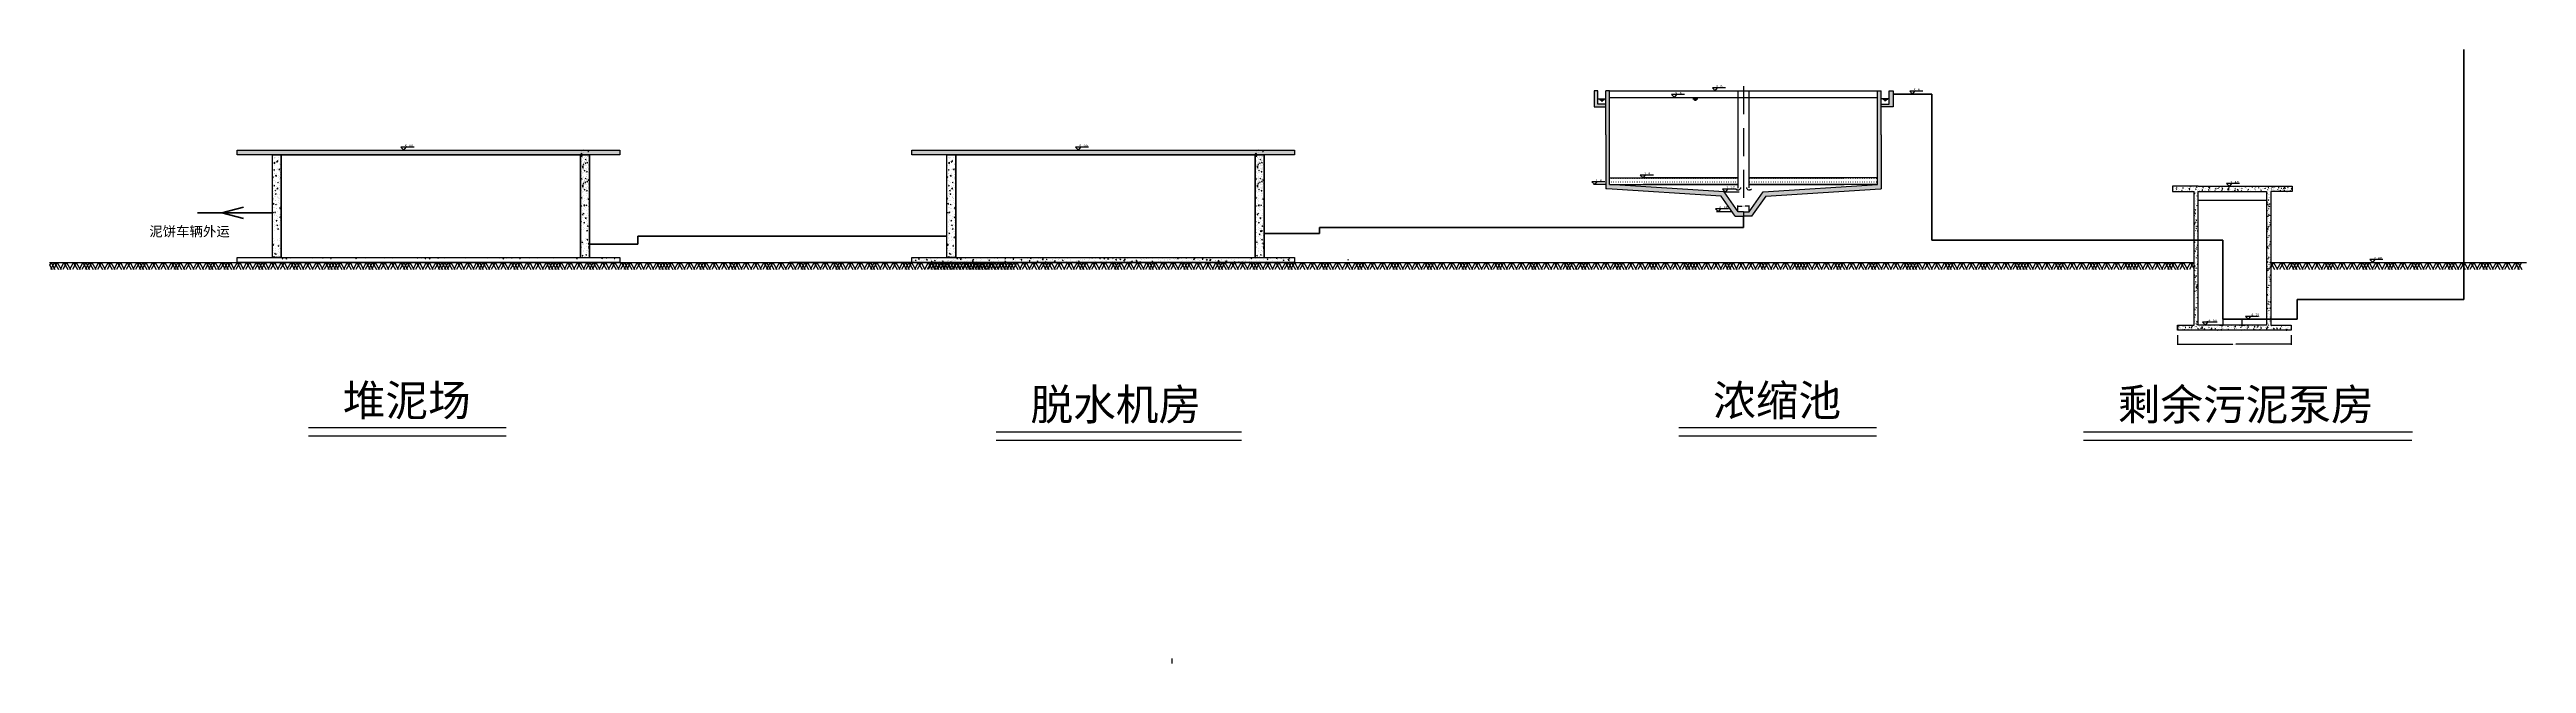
# Model space of a CAD drawing. Header units: inches. Extents: x -343134 to -190334, y -250018 to -182064.
# Drawn here: x -343134 to -232229, y -250018 to -222534 of the extents above; entities that cross this region are included whole.
import ezdxf

# ---------------------------------------------------------------- set-up
doc = ezdxf.new("R2010")
doc.units = ezdxf.units.IN
doc.header["$MEASUREMENT"] = 0
doc.linetypes.add('DASHED2', pattern=[0.375, 0.25, -0.125])
doc.dimstyles.get("Standard").update_dxf_attribs({"dimtxt": 0.18, "dimasz": 0.18, "dimexe": 0.18, "dimexo": 0.0625, "dimgap": 0.09, "dimtad": 0, "dimtih": 1, "dimtoh": 1, "dimdec": 4, "dimzin": 0, "dimdsep": 46, "dimtxsty": 'Standard', "dimcen": 0.09, "dimadec": 0, "dimazin": 0, "dimtfac": 1, "dimtdec": 4, "dimtofl": 0, "dimtmove": 0, "dimatfit": 3, "dimfxl": 1, "dimtolj": 1, "dimtzin": 0, "dimarcsym": 0})

# ---------------------------------------------------------------- blocks, each defined once
blk = doc.blocks.new('_ArchTick')
at = {"color": 0, "linetype": 'ByBlock', "const_width": 0.15}
blk.add_lwpolyline([(-0.5, -0.5), (0.5, 0.5)], dxfattribs=at)
blk = doc.blocks.new('*D105')
at = {"color": 0, "lineweight": -2, "ltscale": 5}
for p, q in [((124388.26, -5353.77), (124388.26, -5353.48)), ((124388.26, -5353.51), (124388.45, -5353.51)), ((124388.76, -5353.51), (124388.58, -5353.51)), ((124388.76, -5353.77), (124388.76, -5353.48))]:
    blk.add_line(p, q, dxfattribs=at)
at = {"layer": 'DEFPOINTS', "color": 0, "ltscale": 5}
for p in [(124388.26, -5353.77), (124388.76, -5353.51), (124388.76, -5353.77)]:
    blk.add_point(p, dxfattribs=at)
at = {"color": 0, "lineweight": -2, "ltscale": 5, "xscale": 0.045, "yscale": 0.045, "zscale": 0.045, "rotation": 180}
blk.add_blockref('_ArchTick', (124388.26, -5353.51), dxfattribs=at)
at = {"color": 0, "lineweight": -2, "ltscale": 5, "xscale": 0.045, "yscale": 0.045, "zscale": 0.045}
blk.add_blockref('_ArchTick', (124388.76, -5353.51), dxfattribs=at)
at = {"color": 0, "ltscale": 5, "insert": (124388.51, -5353.51), "char_height": 0.045, "attachment_point": 5}
blk.add_mtext('\\A1;0.50', dxfattribs=at)
blk = doc.blocks.new('111')
for p, q in [((128417.21, -57378.39), (128416.06, -57378.39)), ((128416.06, -57378.39), (128416.06, -57378.62)), ((128416.06, -57378.62), (128417.03, -57378.62)), ((128417.03, -57380.22), (128417.03, -57378.62)), ((128417.21, -57378.39), (128420.27, -57378.39)), ((128417.21, -57378.62), (128420.27, -57378.62)), ((128417.21, -57380.22), (128417.21, -57378.62)), ((128420.27, -57378.39), (128421.42, -57378.39)), ((128420.27, -57378.62), (128420.27, -57380.22)), ((128420.46, -57378.62), (128420.46, -57380.22)), ((128421.42, -57378.62), (128420.46, -57378.62)), ((128421.42, -57378.39), (128421.42, -57378.62)), ((128417.03, -57384.6), (128417.03, -57380.22)), ((128417.21, -57384.6), (128417.21, -57380.22)), ((128420.27, -57380.22), (128420.27, -57384.6)), ((128420.46, -57380.22), (128420.46, -57384.6)), ((128416.29, -57384.83), (128416.29, -57384.6)), ((128416.29, -57384.6), (128417.03, -57384.6)), ((128417.21, -57384.83), (128416.29, -57384.83)), ((128420.27, -57384.6), (128417.21, -57384.6)), ((128420.27, -57384.83), (128417.21, -57384.83)), ((128418.16, -57384.6), (128418.32, -57384.6)), ((128418.32, -57384.34), (128418.32, -57384.6)), ((128419.17, -57384.6), (128418.32, -57384.6)), ((128419.17, -57384.34), (128419.17, -57384.6)), ((128419.17, -57384.6), (128419.32, -57384.6)), ((128421.37, -57384.83), (128420.27, -57384.83)), ((128420.46, -57384.6), (128421.37, -57384.6)), ((128421.37, -57384.6), (128421.37, -57384.83))]:
    blk.add_line(p, q)
at = {"ltscale": 5}
for p, q in [((128416.06, -57378.52), (128416.07, -57378.52)), ((128416.06, -57378.55), (128416.07, -57378.55)), ((128416.09, -57378.57), (128416.09, -57378.57)), ((128416.11, -57378.4), (128416.11, -57378.4)), ((128416.11, -57378.44), (128416.11, -57378.44)), ((128416.11, -57378.53), (128416.11, -57378.53)), ((128416.2, -57378.62), (128416.21, -57378.59)), ((128416.22, -57378.52), (128416.22, -57378.52)), ((128416.23, -57378.5), (128416.25, -57378.49)), ((128416.23, -57378.5), (128416.25, -57378.52)), ((128416.25, -57378.45), (128416.24, -57378.43)), ((128416.26, -57378.56), (128416.26, -57378.56)), ((128416.29, -57378.44), (128416.29, -57378.44)), ((128416.31, -57378.51), (128416.31, -57378.51)), ((128416.31, -57378.58), (128416.31, -57378.58)), ((128416.36, -57378.4), (128416.36, -57378.4)), ((128416.36, -57378.55), (128416.36, -57378.55)), ((128416.44, -57378.53), (128416.44, -57378.53)), ((128416.46, -57378.61), (128416.49, -57378.58)), ((128416.46, -57378.61), (128416.5, -57378.62)), ((128416.51, -57378.53), (128416.51, -57378.53)), ((128416.51, -57378.61), (128416.51, -57378.61)), ((128416.52, -57378.4), (128416.52, -57378.4)), ((128416.52, -57378.48), (128416.52, -57378.48)), ((128416.52, -57378.59), (128416.52, -57378.59)), ((128416.54, -57378.48), (128416.53, -57378.45)), ((128416.54, -57378.49), (128416.54, -57378.46)), ((128416.65, -57378.54), (128416.65, -57378.54)), ((128416.72, -57378.45), (128416.72, -57378.45)), ((128416.72, -57378.58), (128416.72, -57378.58)), ((128416.74, -57378.6), (128416.74, -57378.6)), ((128416.74, -57378.6), (128416.74, -57378.6)), ((128416.76, -57378.49), (128416.76, -57378.49)), ((128416.8, -57378.54), (128416.83, -57378.53)), ((128416.8, -57378.54), (128416.82, -57378.55)), ((128416.82, -57378.5), (128416.82, -57378.48)), ((128416.84, -57378.4), (128416.85, -57378.39)), ((128416.84, -57378.4), (128416.87, -57378.4)), ((128416.86, -57378.48), (128416.86, -57378.48)), ((128416.86, -57378.55), (128416.86, -57378.55)), ((128416.91, -57378.62), (128416.91, -57378.62)), ((128416.93, -57378.42), (128416.93, -57378.42)), ((128416.93, -57378.56), (128416.93, -57378.56)), ((128416.95, -57378.61), (128416.95, -57378.61)), ((128416.97, -57378.56), (128416.97, -57378.56)), ((128417.02, -57378.46), (128417.02, -57378.46)), ((128417.04, -57378.7), (128417.07, -57378.69)), ((128417.04, -57378.7), (128417.06, -57378.71)), ((128417.07, -57378.65), (128417.07, -57378.65)), ((128417.08, -57378.56), (128417.08, -57378.56)), ((128417.11, -57378.53), (128417.11, -57378.5)), ((128417.11, -57378.52), (128417.12, -57378.5)), ((128417.12, -57378.66), (128417.12, -57378.66)), ((128417.13, -57378.43), (128417.15, -57378.4)), ((128417.13, -57378.4), (128417.13, -57378.4)), ((128417.13, -57378.43), (128417.16, -57378.43)), ((128417.13, -57378.53), (128417.13, -57378.53)), ((128417.14, -57378.41), (128417.17, -57378.4)), ((128417.14, -57378.41), (128417.16, -57378.42)), ((128417.16, -57378.59), (128417.16, -57378.59)), ((128417.16, -57378.61), (128417.16, -57378.61)), ((128417.16, -57378.73), (128417.16, -57378.73)), ((128417.19, -57378.73), (128417.21, -57378.7)), ((128417.19, -57378.73), (128417.21, -57378.73)), ((128417.21, -57378.52), (128417.21, -57378.52)), ((128417.26, -57378.57), (128417.26, -57378.57)), ((128417.27, -57378.43), (128417.27, -57378.43)), ((128417.29, -57378.57), (128417.29, -57378.57)), ((128417.3, -57378.61), (128417.3, -57378.61)), ((128417.34, -57378.5), (128417.34, -57378.5)), ((128417.37, -57378.42), (128417.37, -57378.42)), ((128417.38, -57378.57), (128417.4, -57378.56)), ((128417.38, -57378.57), (128417.4, -57378.58)), ((128417.4, -57378.55), (128417.39, -57378.53)), ((128417.41, -57378.55), (128417.41, -57378.55)), ((128417.42, -57378.45), (128417.44, -57378.43)), ((128417.42, -57378.45), (128417.44, -57378.45)), ((128417.44, -57378.48), (128417.44, -57378.48)), ((128417.51, -57378.58), (128417.51, -57378.58)), ((128417.52, -57378.4), (128417.52, -57378.4)), ((128417.54, -57378.47), (128417.54, -57378.47)), ((128417.54, -57378.57), (128417.54, -57378.57)), ((128417.54, -57378.61), (128417.54, -57378.61)), ((128417.68, -57378.44), (128417.67, -57378.4)), ((128417.67, -57378.44), (128417.67, -57378.44)), ((128417.67, -57378.52), (128417.67, -57378.52)), ((128417.68, -57378.58), (128417.68, -57378.55)), ((128417.69, -57378.55), (128417.69, -57378.53)), ((128417.71, -57378.44), (128417.74, -57378.43)), ((128417.71, -57378.44), (128417.73, -57378.45)), ((128417.71, -57378.48), (128417.72, -57378.45)), ((128417.71, -57378.48), (128417.73, -57378.48)), ((128417.72, -57378.59), (128417.72, -57378.59)), ((128417.74, -57378.45), (128417.74, -57378.45)), ((128417.74, -57378.58), (128417.74, -57378.58)), ((128417.77, -57378.51), (128417.77, -57378.51)), ((128417.77, -57378.53), (128417.77, -57378.53)), ((128417.91, -57378.4), (128417.91, -57378.4)), ((128417.92, -57378.49), (128417.92, -57378.49)), ((128417.93, -57378.6), (128417.93, -57378.6)), ((128417.95, -57378.42), (128417.95, -57378.42)), ((128417.95, -57378.55), (128417.95, -57378.55)), ((128417.95, -57378.6), (128417.98, -57378.59)), ((128417.95, -57378.6), (128417.97, -57378.61)), ((128417.97, -57378.6), (128417.97, -57378.58)), ((128417.99, -57378.5), (128418.01, -57378.48)), ((128417.99, -57378.5), (128418.02, -57378.5)), ((128418, -57378.49), (128418, -57378.49)), ((128418.02, -57378.42), (128418.03, -57378.4)), ((128418.07, -57378.61), (128418.07, -57378.61)), ((128418.11, -57378.5), (128418.1, -57378.47)), ((128418.12, -57378.42), (128418.15, -57378.39)), ((128418.12, -57378.42), (128418.15, -57378.43)), ((128418.15, -57378.52), (128418.15, -57378.52)), ((128418.15, -57378.61), (128418.15, -57378.61)), ((128418.17, -57378.45), (128418.17, -57378.45)), ((128418.17, -57378.6), (128418.17, -57378.6)), ((128418.22, -57378.4), (128418.22, -57378.4)), ((128418.24, -57378.45), (128418.24, -57378.45)), ((128418.26, -57378.62), (128418.25, -57378.6)), ((128418.26, -57378.59), (128418.27, -57378.56)), ((128418.27, -57378.44), (128418.27, -57378.44)), ((128418.28, -57378.53), (128418.3, -57378.5)), ((128418.28, -57378.53), (128418.3, -57378.53)), ((128418.29, -57378.47), (128418.32, -57378.46)), ((128418.29, -57378.47), (128418.31, -57378.48)), ((128418.32, -57378.58), (128418.32, -57378.58)), ((128418.35, -57378.5), (128418.35, -57378.5)), ((128418.36, -57378.62), (128418.36, -57378.62)), ((128418.39, -57378.59), (128418.39, -57378.59)), ((128418.42, -57378.42), (128418.42, -57378.42)), ((128418.44, -57378.41), (128418.44, -57378.41)), ((128418.47, -57378.41), (128418.47, -57378.41)), ((128418.53, -57378.57), (128418.53, -57378.53)), ((128418.54, -57378.49), (128418.58, -57378.46)), ((128418.54, -57378.49), (128418.58, -57378.5)), ((128418.55, -57378.62), (128418.55, -57378.62)), ((128418.56, -57378.47), (128418.56, -57378.47)), ((128418.56, -57378.6), (128418.56, -57378.6)), ((128418.57, -57378.55), (128418.59, -57378.53)), ((128418.57, -57378.54), (128418.57, -57378.54)), ((128418.57, -57378.55), (128418.59, -57378.55)), ((128418.6, -57378.46), (128418.61, -57378.43)), ((128418.62, -57378.55), (128418.62, -57378.55)), ((128418.65, -57378.42), (128418.65, -57378.42)), ((128418.67, -57378.53), (128418.67, -57378.53)), ((128418.76, -57378.57), (128418.76, -57378.57)), ((128418.77, -57378.44), (128418.77, -57378.44)), ((128418.82, -57378.51), (128418.82, -57378.51)), ((128418.84, -57378.62), (128418.84, -57378.59)), ((128418.85, -57378.51), (128418.85, -57378.51)), ((128418.85, -57378.58), (128418.87, -57378.55)), ((128418.85, -57378.58), (128418.88, -57378.58)), ((128418.86, -57378.43), (128418.86, -57378.43)), ((128418.86, -57378.5), (128418.89, -57378.49)), ((128418.86, -57378.5), (128418.88, -57378.52)), ((128418.96, -57378.55), (128418.96, -57378.55)), ((128418.96, -57378.62), (128418.96, -57378.6)), ((128418.97, -57378.41), (128418.97, -57378.41)), ((128418.97, -57378.56), (128419, -57378.52)), ((128418.97, -57378.56), (128419.01, -57378.56)), ((128419.06, -57378.4), (128419.06, -57378.39)), ((128419.07, -57378.48), (128419.07, -57378.48)), ((128419.07, -57378.62), (128419.07, -57378.62)), ((128419.08, -57378.44), (128419.08, -57378.44)), ((128419.09, -57378.47), (128419.09, -57378.47)), ((128419.14, -57378.6), (128419.16, -57378.58)), ((128419.14, -57378.6), (128419.16, -57378.6)), ((128419.17, -57378.49), (128419.18, -57378.46)), ((128419.17, -57378.47), (128419.17, -57378.47)), ((128419.17, -57378.52), (128419.17, -57378.52)), ((128419.22, -57378.6), (128419.22, -57378.6)), ((128419.29, -57378.45), (128419.29, -57378.45)), ((128419.32, -57378.43), (128419.32, -57378.43)), ((128419.33, -57378.45), (128419.33, -57378.45)), ((128419.35, -57378.43), (128419.34, -57378.4)), ((128419.37, -57378.62), (128419.37, -57378.62)), ((128419.38, -57378.49), (128419.38, -57378.49)), ((128419.4, -57378.62), (128419.43, -57378.59)), ((128419.4, -57378.62), (128419.41, -57378.62)), ((128419.43, -57378.62), (128419.45, -57378.6)), ((128419.44, -57378.54), (128419.47, -57378.52)), ((128419.44, -57378.54), (128419.46, -57378.55)), ((128419.47, -57378.57), (128419.47, -57378.57)), ((128419.5, -57378.46), (128419.5, -57378.46)), ((128419.57, -57378.56), (128419.57, -57378.56)), ((128419.57, -57378.6), (128419.57, -57378.6)), ((128419.58, -57378.41), (128419.58, -57378.41)), ((128419.58, -57378.46), (128419.58, -57378.46)), ((128419.64, -57378.45), (128419.63, -57378.43)), ((128419.68, -57378.4), (128419.68, -57378.4)), ((128419.72, -57378.46), (128419.72, -57378.46)), ((128419.73, -57378.54), (128419.73, -57378.54)), ((128419.75, -57378.52), (128419.76, -57378.5)), ((128419.77, -57378.41), (128419.8, -57378.4)), ((128419.77, -57378.41), (128419.79, -57378.42)), ((128419.77, -57378.58), (128419.77, -57378.58)), ((128419.78, -57378.57), (128419.78, -57378.57)), ((128419.79, -57378.43), (128419.79, -57378.43)), ((128419.92, -57378.48), (128419.92, -57378.45)), ((128419.93, -57378.47), (128419.93, -57378.47)), ((128419.98, -57378.5), (128419.98, -57378.5)), ((128419.99, -57378.4), (128419.99, -57378.4)), ((128419.99, -57378.54), (128419.99, -57378.54)), ((128420, -57378.54), (128420, -57378.54)), ((128420.01, -57378.57), (128420.04, -57378.56)), ((128420.01, -57378.57), (128420.03, -57378.58)), ((128420.08, -57378.49), (128420.08, -57378.49)), ((128420.15, -57378.48), (128420.15, -57378.48)), ((128420.19, -57378.51), (128420.19, -57378.51)), ((128420.21, -57378.5), (128420.21, -57378.48)), ((128420.23, -57378.4), (128420.24, -57378.39)), ((128420.23, -57378.4), (128420.26, -57378.4)), ((128420.23, -57378.47), (128420.23, -57378.47)), ((128420.24, -57378.5), (128420.24, -57378.5)), ((128420.27, -57378.73), (128420.28, -57378.72)), ((128420.27, -57378.72), (128420.28, -57378.72)), ((128420.28, -57378.7), (128420.28, -57378.7)), ((128420.29, -57378.7), (128420.31, -57378.68)), ((128420.29, -57378.7), (128420.31, -57378.7)), ((128420.32, -57378.55), (128420.33, -57378.53)), ((128420.33, -57378.59), (128420.33, -57378.59)), ((128420.35, -57378.44), (128420.38, -57378.43)), ((128420.35, -57378.44), (128420.37, -57378.45)), ((128420.36, -57378.49), (128420.36, -57378.49)), ((128420.37, -57378.74), (128420.37, -57378.74)), ((128420.38, -57378.59), (128420.38, -57378.59)), ((128420.39, -57378.61), (128420.39, -57378.61)), ((128420.4, -57378.48), (128420.4, -57378.48)), ((128420.47, -57378.46), (128420.47, -57378.46)), ((128420.48, -57378.44), (128420.48, -57378.44)), ((128420.48, -57378.58), (128420.48, -57378.58)), ((128420.5, -57378.53), (128420.49, -57378.5)), ((128420.52, -57378.43), (128420.54, -57378.4)), ((128420.52, -57378.43), (128420.54, -57378.43)), ((128420.57, -57378.5), (128420.57, -57378.5)), ((128420.57, -57378.55), (128420.57, -57378.55)), ((128420.58, -57378.42), (128420.58, -57378.42)), ((128420.59, -57378.6), (128420.61, -57378.59)), ((128420.59, -57378.6), (128420.61, -57378.61)), ((128420.6, -57378.45), (128420.6, -57378.45)), ((128420.6, -57378.59), (128420.6, -57378.59)), ((128420.61, -57378.45), (128420.61, -57378.41)), ((128420.63, -57378.56), (128420.63, -57378.56)), ((128420.66, -57378.42), (128420.67, -57378.4)), ((128420.7, -57378.42), (128420.7, -57378.42)), ((128420.73, -57378.4), (128420.73, -57378.4)), ((128420.78, -57378.55), (128420.78, -57378.53)), ((128420.79, -57378.51), (128420.79, -57378.51)), ((128420.8, -57378.43), (128420.8, -57378.43)), ((128420.8, -57378.51), (128420.8, -57378.51)), ((128420.8, -57378.56), (128420.8, -57378.56)), ((128420.81, -57378.45), (128420.83, -57378.43)), ((128420.81, -57378.45), (128420.83, -57378.45)), ((128420.88, -57378.53), (128420.88, -57378.53)), ((128420.9, -57378.58), (128420.9, -57378.56)), ((128420.92, -57378.47), (128420.95, -57378.46)), ((128420.92, -57378.47), (128420.94, -57378.48)), ((128420.98, -57378.52), (128420.98, -57378.52)), ((128421, -57378.52), (128421, -57378.52)), ((128421.01, -57378.4), (128421.01, -57378.4)), ((128421.01, -57378.53), (128421.01, -57378.53)), ((128421.03, -57378.47), (128421.03, -57378.47)), ((128421.04, -57378.51), (128421.04, -57378.47)), ((128421.05, -57378.43), (128421.08, -57378.4)), ((128421.05, -57378.43), (128421.09, -57378.44)), ((128421.07, -57378.58), (128421.07, -57378.55)), ((128421.09, -57378.48), (128421.11, -57378.45)), ((128421.09, -57378.48), (128421.12, -57378.48)), ((128421.13, -57378.5), (128421.13, -57378.5)), ((128421.18, -57378.62), (128421.19, -57378.62)), ((128421.19, -57378.61), (128421.19, -57378.61)), ((128421.21, -57378.5), (128421.21, -57378.5)), ((128421.21, -57378.53), (128421.21, -57378.53)), ((128421.23, -57378.46), (128421.24, -57378.43)), ((128421.27, -57378.43), (128421.27, -57378.43)), ((128421.28, -57378.62), (128421.28, -57378.62)), ((128421.36, -57378.6), (128421.35, -57378.58)), ((128421.38, -57378.5), (128421.4, -57378.48)), ((128421.38, -57378.5), (128421.4, -57378.5)), ((128421.38, -57378.61), (128421.38, -57378.61)), ((128421.39, -57378.46), (128421.39, -57378.46)), ((128421.41, -57378.48), (128421.41, -57378.48)), ((128421.41, -57378.61), (128421.41, -57378.61)), ((128421.42, -57378.57), (128421.42, -57378.57)), ((128417.03, -57379.28), (128417.03, -57379.28)), ((128417.03, -57379.31), (128417.04, -57379.31)), ((128417.03, -57379.56), (128417.03, -57379.56)), ((128417.03, -57379.6), (128417.03, -57379.6)), ((128417.03, -57379.61), (128417.03, -57379.61)), ((128417.03, -57379.8), (128417.03, -57379.8)), ((128417.04, -57379.47), (128417.04, -57379.47)), ((128417.04, -57379.71), (128417.04, -57379.68)), ((128417.05, -57378.89), (128417.05, -57378.89)), ((128417.05, -57379.18), (128417.05, -57379.18)), ((128417.06, -57378.74), (128417.06, -57378.74)), ((128417.06, -57379.44), (128417.06, -57379.44)), ((128417.06, -57379.55), (128417.07, -57379.53)), ((128417.07, -57379.15), (128417.07, -57379.15)), ((128417.07, -57379.6), (128417.09, -57379.58)), ((128417.07, -57379.6), (128417.09, -57379.61)), ((128417.07, -57379.66), (128417.07, -57379.66)), ((128417.08, -57379.44), (128417.11, -57379.43)), ((128417.08, -57379.44), (128417.1, -57379.45)), ((128417.08, -57379.73), (128417.08, -57379.73)), ((128417.08, -57379.75), (128417.08, -57379.75)), ((128417.09, -57379.46), (128417.09, -57379.46)), ((128417.09, -57379.6), (128417.09, -57379.6)), ((128417.1, -57379.03), (128417.1, -57379.03)), ((128417.1, -57379.2), (128417.1, -57379.2)), ((128417.1, -57379.33), (128417.1, -57379.33)), ((128417.11, -57378.93), (128417.11, -57378.93)), ((128417.11, -57379.06), (128417.11, -57379.06)), ((128417.11, -57379.6), (128417.11, -57379.6)), ((128417.12, -57378.8), (128417.12, -57378.8)), ((128417.13, -57378.98), (128417.13, -57378.98)), ((128417.14, -57379.31), (128417.14, -57379.31)), ((128417.14, -57379.45), (128417.14, -57379.45)), ((128417.17, -57378.83), (128417.16, -57378.81)), ((128417.16, -57379.26), (128417.16, -57379.24)), ((128417.18, -57379.15), (128417.21, -57379.14)), ((128417.18, -57379.15), (128417.2, -57379.16)), ((128417.18, -57379.59), (128417.18, -57379.59)), ((128417.19, -57379.39), (128417.19, -57379.39)), ((128417.2, -57378.87), (128417.2, -57378.87)), ((128417.2, -57379.53), (128417.2, -57379.53)), ((128417.21, -57379.02), (128417.21, -57379.02)), ((128420.27, -57378.76), (128420.29, -57378.76)), ((128420.27, -57379.57), (128420.28, -57379.56)), ((128420.29, -57379.29), (128420.29, -57379.25)), ((128420.29, -57379.76), (128420.29, -57379.76)), ((128420.3, -57379.47), (128420.32, -57379.46)), ((128420.3, -57379.47), (128420.31, -57379.48)), ((128420.31, -57379.03), (128420.31, -57379.03)), ((128420.31, -57379.21), (128420.34, -57379.18)), ((128420.31, -57379.21), (128420.34, -57379.22)), ((128420.31, -57379.73), (128420.31, -57379.73)), ((128420.32, -57379.11), (128420.32, -57379.08)), ((128420.33, -57379.1), (128420.33, -57379.1)), ((128420.33, -57379.6), (128420.33, -57379.6)), ((128420.34, -57379), (128420.36, -57378.98)), ((128420.34, -57379), (128420.37, -57379.01)), ((128420.34, -57379.11), (128420.34, -57379.11)), ((128420.35, -57379.75), (128420.34, -57379.71)), ((128420.35, -57379.32), (128420.35, -57379.32)), ((128420.35, -57379.46), (128420.35, -57379.46)), ((128420.35, -57379.68), (128420.35, -57379.68)), ((128420.35, -57379.81), (128420.35, -57379.81)), ((128420.36, -57379.41), (128420.36, -57379.41)), ((128420.36, -57379.55), (128420.36, -57379.55)), ((128420.36, -57379.67), (128420.39, -57379.63)), ((128420.36, -57379.67), (128420.39, -57379.67)), ((128420.37, -57378.75), (128420.37, -57378.75)), ((128420.37, -57379.15), (128420.37, -57379.15)), ((128420.37, -57379.29), (128420.37, -57379.27)), ((128420.37, -57379.28), (128420.37, -57379.28)), ((128420.38, -57379.41), (128420.37, -57379.38)), ((128420.38, -57378.88), (128420.38, -57378.88)), ((128420.38, -57379.01), (128420.38, -57379.01)), ((128420.39, -57378.75), (128420.39, -57378.75)), ((128420.39, -57379.18), (128420.42, -57379.17)), ((128420.39, -57379.18), (128420.41, -57379.19)), ((128420.39, -57379.53), (128420.39, -57379.53)), ((128420.4, -57379.3), (128420.42, -57379.28)), ((128420.4, -57379.3), (128420.42, -57379.31)), ((128420.4, -57379.6), (128420.4, -57379.6)), ((128420.42, -57378.88), (128420.42, -57378.88)), ((128420.42, -57378.91), (128420.42, -57378.91)), ((128420.42, -57379.17), (128420.42, -57379.17)), ((128420.43, -57379.71), (128420.43, -57379.68)), ((128420.45, -57379.61), (128420.46, -57379.6)), ((128420.45, -57379.61), (128420.46, -57379.61)), ((128420.46, -57379.3), (128420.46, -57379.3)), ((128417.04, -57380.13), (128417.03, -57380.09)), ((128417.03, -57380.57), (128417.05, -57380.56)), ((128417.03, -57380.57), (128417.04, -57380.58)), ((128417.05, -57380.05), (128417.08, -57380.02)), ((128417.05, -57380.05), (128417.08, -57380.05)), ((128417.05, -57380.53), (128417.05, -57380.53)), ((128417.05, -57380.67), (128417.05, -57380.67)), ((128417.05, -57380.89), (128417.07, -57380.87)), ((128417.05, -57380.89), (128417.07, -57380.89)), ((128417.06, -57380.52), (128417.06, -57380.52)), ((128417.07, -57380), (128417.07, -57380)), ((128417.07, -57380.13), (128417.07, -57380.13)), ((128417.07, -57380.17), (128417.07, -57380.17)), ((128417.08, -57379.86), (128417.08, -57379.86)), ((128417.08, -57380.82), (128417.08, -57380.82)), ((128417.09, -57380.22), (128417.09, -57380.22)), ((128417.09, -57380.39), (128417.1, -57380.37)), ((128417.09, -57380.81), (128417.09, -57380.81)), ((128417.1, -57380.01), (128417.1, -57379.98)), ((128417.1, -57380.2), (128417.1, -57380.2)), ((128417.11, -57380.18), (128417.11, -57380.18)), ((128417.12, -57379.86), (128417.12, -57379.86)), ((128417.12, -57379.91), (128417.14, -57379.88)), ((128417.12, -57379.91), (128417.15, -57379.91)), ((128417.12, -57380.03), (128417.12, -57380.03)), ((128417.12, -57380.28), (128417.15, -57380.27)), ((128417.12, -57380.28), (128417.14, -57380.29)), ((128417.13, -57380.18), (128417.16, -57380.17)), ((128417.13, -57380.18), (128417.15, -57380.19)), ((128417.15, -57380.51), (128417.15, -57380.51)), ((128417.16, -57380.37), (128417.16, -57380.37)), ((128417.16, -57380.62), (128417.16, -57380.62)), ((128417.17, -57380.01), (128417.17, -57380.01)), ((128417.18, -57380.21), (128417.2, -57380.18)), ((128417.18, -57380.21), (128417.2, -57380.21)), ((128417.18, -57380.26), (128417.18, -57380.26)), ((128417.18, -57380.96), (128417.18, -57380.96)), ((128417.19, -57380.69), (128417.19, -57380.69)), ((128417.19, -57380.82), (128417.19, -57380.82)), ((128417.2, -57380), (128417.21, -57379.98)), ((128417.2, -57380.04), (128417.2, -57380.04)), ((128417.2, -57380.42), (128417.2, -57380.39)), ((128417.2, -57380.39), (128417.2, -57380.39)), ((128417.2, -57380.42), (128417.2, -57380.42)), ((128417.2, -57380.56), (128417.2, -57380.56)), ((128417.2, -57380.65), (128417.2, -57380.65)), ((128417.2, -57380.9), (128417.2, -57380.9)), ((128417.21, -57380.29), (128417.21, -57380.29)), ((128420.27, -57380.64), (128420.28, -57380.63)), ((128420.27, -57380.67), (128420.29, -57380.67)), ((128420.28, -57380.18), (128420.3, -57380.16)), ((128420.28, -57380.18), (128420.3, -57380.18)), ((128420.3, -57380.34), (128420.3, -57380.34)), ((128420.3, -57380.39), (128420.3, -57380.37)), ((128420.3, -57380.42), (128420.31, -57380.4)), ((128420.31, -57380.82), (128420.31, -57380.82)), ((128420.32, -57379.99), (128420.32, -57379.99)), ((128420.32, -57380.29), (128420.34, -57380.27)), ((128420.32, -57380.29), (128420.35, -57380.29)), ((128420.33, -57380.04), (128420.33, -57380.04)), ((128420.33, -57380.11), (128420.33, -57380.11)), ((128420.33, -57380.18), (128420.33, -57380.18)), ((128420.33, -57380.21), (128420.33, -57380.21)), ((128420.33, -57380.31), (128420.36, -57380.3)), ((128420.33, -57380.31), (128420.35, -57380.32)), ((128420.33, -57380.46), (128420.33, -57380.46)), ((128420.34, -57379.95), (128420.34, -57379.95)), ((128420.34, -57380.08), (128420.34, -57380.08)), ((128420.34, -57380.21), (128420.37, -57380.2)), ((128420.34, -57380.21), (128420.36, -57380.22)), ((128420.36, -57380.69), (128420.35, -57380.67)), ((128420.36, -57380.76), (128420.36, -57380.76)), ((128420.37, -57380.15), (128420.37, -57380.15)), ((128420.37, -57380.38), (128420.37, -57380.38)), ((128420.37, -57380.52), (128420.37, -57380.52)), ((128420.38, -57380.59), (128420.4, -57380.57)), ((128420.38, -57380.59), (128420.4, -57380.59)), ((128420.4, -57380.2), (128420.39, -57380.17)), ((128420.39, -57380.39), (128420.39, -57380.39)), ((128420.41, -57380.03), (128420.42, -57380.01)), ((128420.41, -57380.12), (128420.44, -57380.09)), ((128420.41, -57380.12), (128420.45, -57380.13)), ((128420.41, -57380.66), (128420.41, -57380.66)), ((128420.43, -57380.03), (128420.43, -57380.03)), ((128420.44, -57379.88), (128420.44, -57379.88)), ((128420.44, -57379.92), (128420.46, -57379.91)), ((128420.44, -57379.92), (128420.46, -57379.93)), ((128420.44, -57380.55), (128420.44, -57380.55)), ((128420.44, -57380.81), (128420.44, -57380.81)), ((128420.44, -57380.89), (128420.45, -57380.87)), ((128420.44, -57380.89), (128420.46, -57380.89)), ((128420.45, -57379.95), (128420.45, -57379.95)), ((128420.45, -57380.88), (128420.45, -57380.85)), ((128420.45, -57380.91), (128420.45, -57380.91)), ((128420.46, -57380.77), (128420.46, -57380.77)), ((128420.46, -57380.94), (128420.46, -57380.94)), ((128417.03, -57381.25), (128417.03, -57381.25)), ((128417.03, -57381.51), (128417.03, -57381.51)), ((128417.03, -57382.04), (128417.03, -57382)), ((128417.03, -57382.07), (128417.03, -57382.07)), ((128417.04, -57381.42), (128417.05, -57381.4)), ((128417.05, -57381.45), (128417.05, -57381.45)), ((128417.05, -57381.96), (128417.08, -57381.92)), ((128417.05, -57381.96), (128417.08, -57381.96)), ((128417.06, -57381.03), (128417.06, -57381.03)), ((128417.06, -57381.53), (128417.06, -57381.53)), ((128417.06, -57382.04), (128417.06, -57382.04)), ((128417.07, -57381.31), (128417.09, -57381.3)), ((128417.07, -57381.31), (128417.09, -57381.32)), ((128417.07, -57381.53), (128417.07, -57381.53)), ((128417.08, -57381.08), (128417.08, -57381.08)), ((128417.08, -57381.29), (128417.08, -57381.27)), ((128417.1, -57381.19), (128417.12, -57381.17)), ((128417.1, -57381.19), (128417.13, -57381.19)), ((128417.11, -57381.81), (128417.11, -57381.81)), ((128417.11, -57381.86), (128417.11, -57381.86)), ((128417.11, -57381.96), (128417.11, -57381.96)), ((128417.11, -57382.05), (128417.14, -57382.04)), ((128417.11, -57382.05), (128417.13, -57382.06)), ((128417.13, -57381.23), (128417.13, -57381.23)), ((128417.13, -57381.24), (128417.13, -57381.24)), ((128417.14, -57381.6), (128417.13, -57381.57)), ((128417.14, -57381.09), (128417.14, -57381.09)), ((128417.14, -57381.13), (128417.15, -57381.11)), ((128417.14, -57381.5), (128417.14, -57381.5)), ((128417.15, -57381.89), (128417.15, -57381.89)), ((128417.15, -57382.02), (128417.15, -57382.02)), ((128417.16, -57381.02), (128417.19, -57381.01)), ((128417.16, -57381.02), (128417.18, -57381.03)), ((128417.16, -57381.49), (128417.18, -57381.47)), ((128417.16, -57381.49), (128417.18, -57381.49)), ((128417.16, -57381.49), (128417.16, -57381.49)), ((128417.16, -57381.62), (128417.16, -57381.62)), ((128417.16, -57381.75), (128417.16, -57381.75)), ((128417.17, -57381.22), (128417.17, -57381.22)), ((128417.17, -57381.36), (128417.17, -57381.36)), ((128417.18, -57381.09), (128417.18, -57381.09)), ((128417.18, -57381.37), (128417.18, -57381.37)), ((128417.18, -57381.88), (128417.19, -57381.85)), ((128417.19, -57381.66), (128417.19, -57381.66)), ((128417.19, -57381.9), (128417.19, -57381.87)), ((128417.19, -57381.91), (128417.19, -57381.91)), ((128417.19, -57381.92), (128417.19, -57381.92)), ((128417.2, -57381.4), (128417.2, -57381.4)), ((128417.21, -57381.76), (128417.21, -57381.76)), ((128417.21, -57381.76), (128417.21, -57381.76)), ((128420.27, -57381.45), (128420.28, -57381.44)), ((128420.27, -57381.47), (128420.28, -57381.47)), ((128420.28, -57380.96), (128420.28, -57380.96)), ((128420.28, -57381.34), (128420.3, -57381.33)), ((128420.28, -57381.34), (128420.3, -57381.35)), ((128420.29, -57381.2), (128420.29, -57381.16)), ((128420.29, -57381.22), (128420.29, -57381.22)), ((128420.29, -57381.54), (128420.29, -57381.54)), ((128420.29, -57381.87), (128420.29, -57381.85)), ((128420.3, -57381.12), (128420.33, -57381.09)), ((128420.3, -57381.12), (128420.34, -57381.12)), ((128420.31, -57381.77), (128420.33, -57381.75)), ((128420.31, -57381.77), (128420.34, -57381.77)), ((128420.31, -57382), (128420.31, -57382)), ((128420.32, -57380.97), (128420.32, -57380.97)), ((128420.32, -57381.48), (128420.32, -57381.48)), ((128420.32, -57381.97), (128420.32, -57381.97)), ((128420.32, -57381.98), (128420.32, -57381.98)), ((128420.33, -57381.38), (128420.33, -57381.38)), ((128420.33, -57381.82), (128420.33, -57381.82)), ((128420.34, -57381.65), (128420.34, -57381.62)), ((128420.34, -57381.63), (128420.34, -57381.63)), ((128420.35, -57381.1), (128420.35, -57381.1)), ((128420.35, -57381.17), (128420.36, -57381.14)), ((128420.35, -57381.24), (128420.35, -57381.24)), ((128420.36, -57381.57), (128420.39, -57381.54)), ((128420.36, -57381.57), (128420.39, -57381.58)), ((128420.37, -57381.05), (128420.4, -57381.04)), ((128420.37, -57381.05), (128420.39, -57381.06)), ((128420.37, -57382.07), (128420.39, -57382.05)), ((128420.39, -57381.38), (128420.39, -57381.38)), ((128420.39, -57381.79), (128420.39, -57381.79)), ((128420.39, -57381.91), (128420.4, -57381.88)), ((128420.4, -57382.05), (128420.4, -57382.05)), ((128420.41, -57380.99), (128420.41, -57380.97)), ((128420.41, -57381.17), (128420.41, -57381.17)), ((128420.41, -57381.97), (128420.41, -57381.97)), ((128420.41, -57382.03), (128420.44, -57382)), ((128420.41, -57382.03), (128420.44, -57382.04)), ((128420.42, -57381.71), (128420.42, -57381.71)), ((128420.42, -57381.79), (128420.45, -57381.78)), ((128420.42, -57381.79), (128420.44, -57381.81)), ((128420.42, -57381.84), (128420.42, -57381.84)), ((128420.43, -57381.44), (128420.43, -57381.44)), ((128420.43, -57381.57), (128420.43, -57381.57)), ((128420.43, -57381.66), (128420.43, -57381.66)), ((128420.43, -57381.81), (128420.43, -57381.81)), ((128420.44, -57381.17), (128420.44, -57381.17)), ((128420.44, -57381.31), (128420.44, -57381.31)), ((128420.45, -57381.04), (128420.45, -57381.04)), ((128420.45, -57381.09), (128420.45, -57381.09)), ((128417.03, -57382.34), (128417.04, -57382.33)), ((128417.03, -57382.35), (128417.03, -57382.35)), ((128417.03, -57382.98), (128417.03, -57382.98)), ((128417.03, -57383.2), (128417.04, -57383.17)), ((128417.04, -57382.32), (128417.04, -57382.32)), ((128417.04, -57382.37), (128417.06, -57382.35)), ((128417.04, -57382.37), (128417.06, -57382.37)), ((128417.05, -57382.25), (128417.05, -57382.25)), ((128417.05, -57383.05), (128417.05, -57383.05)), ((128417.06, -57382.54), (128417.06, -57382.54)), ((128417.06, -57383.08), (128417.09, -57383.07)), ((128417.06, -57383.08), (128417.08, -57383.1)), ((128417.06, -57383.1), (128417.06, -57383.1)), ((128417.07, -57382.77), (128417.07, -57382.75)), ((128417.08, -57382.17), (128417.09, -57382.14)), ((128417.09, -57382.49), (128417.08, -57382.45)), ((128417.09, -57382.48), (128417.09, -57382.48)), ((128417.09, -57382.53), (128417.09, -57382.53)), ((128417.09, -57382.67), (128417.11, -57382.65)), ((128417.09, -57382.67), (128417.12, -57382.67)), ((128417.09, -57382.68), (128417.09, -57382.68)), ((128417.09, -57382.74), (128417.09, -57382.74)), ((128417.1, -57382.41), (128417.13, -57382.38)), ((128417.1, -57382.41), (128417.14, -57382.42)), ((128417.11, -57382.95), (128417.11, -57382.95)), ((128417.11, -57383.09), (128417.11, -57383.09)), ((128417.12, -57382.69), (128417.12, -57382.69)), ((128417.12, -57382.82), (128417.12, -57382.82)), ((128417.13, -57383.07), (128417.12, -57383.05)), ((128417.13, -57382.42), (128417.13, -57382.42)), ((128417.13, -57382.55), (128417.13, -57382.55)), ((128417.13, -57382.82), (128417.13, -57382.82)), ((128417.13, -57382.91), (128417.14, -57382.88)), ((128417.14, -57382.15), (128417.14, -57382.15)), ((128417.14, -57382.29), (128417.14, -57382.29)), ((128417.14, -57382.9), (128417.14, -57382.9)), ((128417.14, -57382.95), (128417.14, -57382.91)), ((128417.15, -57382.79), (128417.18, -57382.78)), ((128417.15, -57382.79), (128417.17, -57382.81)), ((128417.15, -57382.87), (128417.18, -57382.84)), ((128417.15, -57382.87), (128417.19, -57382.87)), ((128417.15, -57382.97), (128417.17, -57382.95)), ((128417.15, -57382.97), (128417.17, -57382.97)), ((128417.15, -57383.16), (128417.15, -57383.16)), ((128417.16, -57382.09), (128417.16, -57382.09)), ((128417.17, -57382.28), (128417.17, -57382.28)), ((128417.18, -57383.1), (128417.18, -57383.1)), ((128417.19, -57382.42), (128417.19, -57382.42)), ((128417.19, -57382.52), (128417.19, -57382.52)), ((128417.19, -57382.92), (128417.19, -57382.92)), ((128417.2, -57382.38), (128417.2, -57382.38)), ((128417.21, -57382.18), (128417.21, -57382.18)), ((128417.21, -57382.68), (128417.21, -57382.68)), ((128420.27, -57382.95), (128420.27, -57382.95)), ((128420.27, -57383.11), (128420.3, -57383.1)), ((128420.27, -57383.12), (128420.29, -57383.13)), ((128420.29, -57382.2), (128420.3, -57382.17)), ((128420.29, -57382.62), (128420.29, -57382.62)), ((128420.3, -57382.69), (128420.3, -57382.69)), ((128420.3, -57382.88), (128420.3, -57382.88)), ((128420.31, -57382.54), (128420.31, -57382.54)), ((128420.32, -57382.08), (128420.35, -57382.07)), ((128420.32, -57382.08), (128420.34, -57382.1)), ((128420.32, -57382.49), (128420.32, -57382.49)), ((128420.32, -57383), (128420.32, -57383)), ((128420.35, -57382.17), (128420.34, -57382.15)), ((128420.34, -57382.94), (128420.35, -57382.91)), ((128420.35, -57382.83), (128420.35, -57382.83)), ((128420.35, -57383.03), (128420.35, -57383.03)), ((128420.37, -57382.07), (128420.39, -57382.07)), ((128420.37, -57382.1), (128420.37, -57382.1)), ((128420.37, -57382.41), (128420.37, -57382.41)), ((128420.37, -57382.82), (128420.39, -57382.81)), ((128420.37, -57382.82), (128420.38, -57382.84)), ((128420.37, -57383.04), (128420.37, -57383.04)), ((128420.37, -57383.17), (128420.37, -57383.17)), ((128420.38, -57382.77), (128420.38, -57382.77)), ((128420.38, -57382.91), (128420.38, -57382.91)), ((128420.4, -57382.11), (128420.39, -57382.07)), ((128420.39, -57382.51), (128420.39, -57382.51)), ((128420.39, -57382.64), (128420.39, -57382.64)), ((128420.39, -57383.11), (128420.39, -57383.11)), ((128420.4, -57382.24), (128420.4, -57382.24)), ((128420.4, -57382.37), (128420.4, -57382.37)), ((128420.4, -57382.47), (128420.4, -57382.45)), ((128420.41, -57382.11), (128420.41, -57382.11)), ((128420.41, -57382.39), (128420.41, -57382.39)), ((128420.41, -57382.53), (128420.41, -57382.53)), ((128420.43, -57382.37), (128420.45, -57382.35)), ((128420.43, -57382.37), (128420.45, -57382.37)), ((128420.43, -57382.83), (128420.43, -57382.83)), ((128420.44, -57382.65), (128420.44, -57382.62)), ((128420.45, -57382.21), (128420.45, -57382.21)), ((128420.45, -57382.47), (128420.45, -57382.47)), ((128420.45, -57382.57), (128420.45, -57382.53)), ((128420.45, -57382.67), (128420.45, -57382.67)), ((128420.46, -57382.76), (128420.45, -57382.75)), ((128417.03, -57383.85), (128417.05, -57383.83)), ((128417.03, -57383.85), (128417.05, -57383.85)), ((128417.03, -57384.11), (128417.03, -57384.1)), ((128417.04, -57383.72), (128417.04, -57383.72)), ((128417.04, -57384.12), (128417.04, -57384.12)), ((128417.05, -57383.56), (128417.05, -57383.56)), ((128417.05, -57383.98), (128417.05, -57383.98)), ((128417.05, -57383.98), (128417.05, -57383.98)), ((128417.05, -57384.06), (128417.05, -57384.06)), ((128417.06, -57384.25), (128417.06, -57384.23)), ((128417.06, -57384.28), (128417.06, -57384.28)), ((128417.07, -57383.26), (128417.07, -57383.26)), ((128417.07, -57383.4), (128417.07, -57383.4)), ((128417.07, -57384.02), (128417.07, -57384.02)), ((128417.07, -57384.15), (128417.07, -57384.15)), ((128417.08, -57383.75), (128417.08, -57383.75)), ((128417.08, -57383.89), (128417.08, -57383.89)), ((128417.08, -57383.94), (128417.08, -57383.91)), ((128417.08, -57384.15), (128417.1, -57384.13)), ((128417.08, -57384.15), (128417.11, -57384.15)), ((128417.09, -57383.49), (128417.09, -57383.49)), ((128417.09, -57383.62), (128417.09, -57383.62)), ((128417.09, -57384.26), (128417.09, -57384.26)), ((128417.1, -57383.22), (128417.1, -57383.22)), ((128417.1, -57383.35), (128417.1, -57383.35)), ((128417.1, -57383.82), (128417.13, -57383.81)), ((128417.1, -57383.82), (128417.12, -57383.84)), ((128417.1, -57384.14), (128417.1, -57384.14)), ((128417.11, -57383.54), (128417.11, -57383.54)), ((128417.12, -57383.52), (128417.12, -57383.52)), ((128417.15, -57383.82), (128417.15, -57383.82)), ((128417.15, -57383.97), (128417.15, -57383.97)), ((128417.17, -57383.24), (128417.17, -57383.24)), ((128417.17, -57383.65), (128417.18, -57383.62)), ((128417.18, -57383.38), (128417.18, -57383.35)), ((128417.18, -57383.94), (128417.18, -57383.94)), ((128417.19, -57383.4), (128417.19, -57383.37)), ((128417.19, -57383.43), (128417.19, -57383.43)), ((128417.19, -57383.94), (128417.19, -57383.94)), ((128417.2, -57383.32), (128417.2, -57383.32)), ((128417.2, -57383.53), (128417.21, -57383.53)), ((128417.2, -57383.53), (128417.21, -57383.54)), ((128417.2, -57384.1), (128417.2, -57384.1)), ((128417.21, -57383.19), (128417.21, -57383.19)), ((128417.21, -57383.27), (128417.21, -57383.27)), ((128417.21, -57383.27), (128417.21, -57383.27)), ((128417.21, -57383.32), (128417.21, -57383.32)), ((128417.21, -57383.32), (128417.21, -57383.32)), ((128417.21, -57383.57), (128417.21, -57383.57)), ((128417.21, -57383.7), (128417.21, -57383.7)), ((128417.21, -57384.2), (128417.21, -57384.2)), ((128420.27, -57384.22), (128420.28, -57384.21)), ((128420.27, -57384.25), (128420.28, -57384.25)), ((128420.28, -57383.35), (128420.28, -57383.33)), ((128420.28, -57383.41), (128420.28, -57383.41)), ((128420.29, -57383.27), (128420.29, -57383.27)), ((128420.29, -57383.97), (128420.29, -57383.94)), ((128420.3, -57384.27), (128420.3, -57384.27)), ((128420.3, -57384.28), (128420.3, -57384.28)), ((128420.31, -57383.25), (128420.32, -57383.22)), ((128420.31, -57383.25), (128420.33, -57383.25)), ((128420.31, -57383.86), (128420.34, -57383.84)), ((128420.31, -57383.86), (128420.33, -57383.87)), ((128420.32, -57383.5), (128420.32, -57383.5)), ((128420.32, -57383.66), (128420.32, -57383.66)), ((128420.32, -57384.01), (128420.32, -57384.01)), ((128420.33, -57383.55), (128420.33, -57383.55)), ((128420.34, -57383.65), (128420.33, -57383.63)), ((128420.33, -57384.1), (128420.33, -57384.1)), ((128420.33, -57384.24), (128420.33, -57384.24)), ((128420.34, -57383.84), (128420.34, -57383.84)), ((128420.34, -57383.97), (128420.34, -57383.97)), ((128420.35, -57383.29), (128420.35, -57383.29)), ((128420.35, -57383.57), (128420.35, -57383.57)), ((128420.35, -57383.7), (128420.35, -57383.7)), ((128420.36, -57383.3), (128420.36, -57383.3)), ((128420.36, -57383.44), (128420.36, -57383.44)), ((128420.36, -57383.55), (128420.38, -57383.53)), ((128420.36, -57383.55), (128420.38, -57383.55)), ((128420.36, -57383.98), (128420.36, -57383.98)), ((128420.37, -57383.83), (128420.37, -57383.83)), ((128420.38, -57383.68), (128420.39, -57383.65)), ((128420.38, -57384.07), (128420.38, -57384.07)), ((128420.39, -57383.25), (128420.39, -57383.25)), ((128420.39, -57383.95), (128420.39, -57383.93)), ((128420.4, -57383.45), (128420.4, -57383.45)), ((128420.41, -57383.57), (128420.44, -57383.55)), ((128420.41, -57383.57), (128420.43, -57383.58)), ((128420.41, -57383.71), (128420.41, -57383.71)), ((128420.41, -57384.11), (128420.41, -57384.11)), ((128420.42, -57383.85), (128420.44, -57383.83)), ((128420.42, -57383.85), (128420.44, -57383.85)), ((128420.43, -57383.39), (128420.43, -57383.39)), ((128420.45, -57383.88), (128420.45, -57383.88)), ((128420.45, -57384.25), (128420.45, -57384.23)), ((128420.46, -57383.38), (128420.46, -57383.38)), ((128416.29, -57385.05), (128416.29, -57385.48)), ((128416.31, -57384.78), (128416.31, -57384.75)), ((128416.31, -57384.78), (128416.31, -57384.78)), ((128416.33, -57384.68), (128416.35, -57384.65)), ((128416.33, -57384.68), (128416.36, -57384.68)), ((128416.35, -57384.69), (128416.35, -57384.69)), ((128416.38, -57384.64), (128416.38, -57384.64)), ((128416.43, -57384.73), (128416.43, -57384.73)), ((128416.43, -57384.77), (128416.43, -57384.77)), ((128416.44, -57384.63), (128416.44, -57384.63)), ((128416.47, -57384.82), (128416.5, -57384.81)), ((128416.47, -57384.82), (128416.49, -57384.83)), ((128416.5, -57384.64), (128416.49, -57384.6)), ((128416.5, -57384.83), (128416.5, -57384.83)), ((128416.52, -57384.77), (128416.52, -57384.77)), ((128416.52, -57384.79), (128416.52, -57384.79)), ((128416.54, -57384.65), (128416.55, -57384.62)), ((128416.58, -57384.65), (128416.58, -57384.65)), ((128416.6, -57384.8), (128416.6, -57384.78)), ((128416.62, -57384.7), (128416.64, -57384.68)), ((128416.62, -57384.7), (128416.65, -57384.7)), ((128416.62, -57384.76), (128416.62, -57384.76)), ((128416.63, -57384.61), (128416.63, -57384.61)), ((128416.64, -57384.61), (128416.64, -57384.61)), ((128416.64, -57384.74), (128416.64, -57384.74)), ((128416.65, -57384.74), (128416.65, -57384.74)), ((128416.73, -57384.8), (128416.73, -57384.8)), ((128416.74, -57384.79), (128416.74, -57384.79)), ((128416.77, -57384.74), (128416.77, -57384.74)), ((128416.78, -57384.81), (128416.79, -57384.78)), ((128416.81, -57384.69), (128416.84, -57384.68)), ((128416.81, -57384.69), (128416.83, -57384.71)), ((128416.82, -57384.61), (128416.82, -57384.61)), ((128416.84, -57384.71), (128416.84, -57384.71)), ((128416.86, -57384.75), (128416.86, -57384.75)), ((128416.89, -57384.83), (128416.88, -57384.8)), ((128416.91, -57384.73), (128416.93, -57384.7)), ((128416.91, -57384.73), (128416.93, -57384.73)), ((128416.93, -57384.71), (128416.92, -57384.67)), ((128416.94, -57384.63), (128416.96, -57384.6)), ((128416.94, -57384.63), (128416.97, -57384.63)), ((128416.95, -57384.81), (128416.95, -57384.81)), ((128416.97, -57384.75), (128416.97, -57384.75)), ((128417.03, -57384.7), (128417.03, -57384.7)), ((128417.04, -57384.82), (128417.04, -57384.82)), ((128417.05, -57384.55), (128417.05, -57384.55)), ((128417.05, -57384.57), (128417.05, -57384.57)), ((128417.05, -57384.68), (128417.05, -57384.68)), ((128417.06, -57384.42), (128417.06, -57384.42)), ((128417.08, -57384.76), (128417.08, -57384.76)), ((128417.1, -57384.4), (128417.1, -57384.4)), ((128417.12, -57384.55), (128417.11, -57384.53)), ((128417.12, -57384.68), (128417.13, -57384.65)), ((128417.13, -57384.54), (128417.13, -57384.54)), ((128417.13, -57384.69), (128417.13, -57384.69)), ((128417.14, -57384.45), (128417.16, -57384.43)), ((128417.14, -57384.45), (128417.16, -57384.45)), ((128417.15, -57384.57), (128417.17, -57384.55)), ((128417.15, -57384.56), (128417.15, -57384.56)), ((128417.15, -57384.57), (128417.17, -57384.58)), ((128417.16, -57384.81), (128417.16, -57384.81)), ((128417.17, -57384.83), (128417.17, -57384.83)), ((128417.17, -57384.83), (128417.17, -57384.83)), ((128417.19, -57384.44), (128417.19, -57384.44)), ((128417.2, -57384.71), (128417.2, -57384.71)), ((128417.2, -57384.75), (128417.21, -57384.73)), ((128417.2, -57384.75), (128417.22, -57384.75)), ((128417.25, -57384.66), (128417.25, -57384.66)), ((128417.25, -57384.79), (128417.25, -57384.79)), ((128417.28, -57384.67), (128417.28, -57384.67)), ((128417.29, -57384.77), (128417.29, -57384.77)), ((128417.35, -57384.77), (128417.35, -57384.73)), ((128417.36, -57384.69), (128417.4, -57384.66)), ((128417.36, -57384.69), (128417.4, -57384.7)), ((128417.36, -57384.83), (128417.37, -57384.82)), ((128417.37, -57384.82), (128417.37, -57384.82)), ((128417.38, -57384.73), (128417.41, -57384.72)), ((128417.38, -57384.73), (128417.4, -57384.74)), ((128417.43, -57384.79), (128417.43, -57384.79)), ((128417.44, -57384.67), (128417.44, -57384.67)), ((128417.45, -57384.76), (128417.45, -57384.76)), ((128417.46, -57384.63), (128417.46, -57384.63)), ((128417.48, -57384.78), (128417.5, -57384.75)), ((128417.48, -57384.78), (128417.51, -57384.78)), ((128417.5, -57384.78), (128417.5, -57384.78)), ((128417.53, -57384.64), (128417.53, -57384.64)), ((128417.53, -57384.78), (128417.53, -57384.78)), ((128417.59, -57384.83), (128417.59, -57384.83)), ((128417.63, -57384.62), (128417.63, -57384.62)), ((128417.66, -57384.73), (128417.66, -57384.73)), ((128417.67, -57384.63), (128417.67, -57384.63)), ((128417.68, -57384.76), (128417.68, -57384.76)), ((128417.69, -57384.71), (128417.7, -57384.69)), ((128417.72, -57384.79), (128417.72, -57384.79)), ((128417.73, -57384.6), (128417.74, -57384.61)), ((128417.77, -57384.8), (128417.79, -57384.78)), ((128417.77, -57384.8), (128417.79, -57384.8)), ((128417.78, -57384.83), (128417.78, -57384.8)), ((128417.79, -57384.76), (128417.82, -57384.72)), ((128417.79, -57384.76), (128417.83, -57384.76)), ((128417.86, -57384.71), (128417.86, -57384.71)), ((128417.89, -57384.83), (128417.89, -57384.83)), ((128417.93, -57384.73), (128417.93, -57384.73)), ((128417.93, -57384.8), (128417.93, -57384.8)), ((128417.96, -57384.76), (128417.99, -57384.75)), ((128417.96, -57384.76), (128417.98, -57384.77)), ((128417.98, -57384.63), (128417.97, -57384.6)), ((128418.03, -57384.71), (128418.03, -57384.71)), ((128418.06, -57384.83), (128418.08, -57384.8)), ((128418.06, -57384.81), (128418.06, -57384.81)), ((128418.06, -57384.83), (128418.08, -57384.83)), ((128418.07, -57384.68), (128418.07, -57384.68)), ((128418.12, -57384.79), (128418.12, -57384.79)), ((128418.14, -57384.81), (128418.14, -57384.81)), ((128418.18, -57384.69), (128418.18, -57384.69)), ((128418.22, -57384.82), (128418.25, -57384.79)), ((128418.22, -57384.82), (128418.25, -57384.83)), ((128418.27, -57384.65), (128418.26, -57384.63)), ((128418.27, -57384.65), (128418.27, -57384.65)), ((128418.27, -57384.74), (128418.28, -57384.72)), ((128418.27, -57384.78), (128418.27, -57384.78)), ((128418.3, -57384.63), (128418.32, -57384.62)), ((128418.3, -57384.63), (128418.32, -57384.64)), ((128418.33, -57384.82), (128418.33, -57384.82)), ((128418.35, -57384.75), (128418.35, -57384.75)), ((128418.36, -57384.82), (128418.36, -57384.82)), ((128418.36, -57384.83), (128418.36, -57384.83)), ((128418.43, -57384.61), (128418.43, -57384.61)), ((128418.43, -57384.66), (128418.43, -57384.66)), ((128418.43, -57384.81), (128418.43, -57384.81)), ((128418.47, -57384.75), (128418.47, -57384.75)), ((128418.48, -57384.62), (128418.48, -57384.62)), ((128418.53, -57384.65), (128418.53, -57384.65)), ((128418.53, -57384.79), (128418.56, -57384.78)), ((128418.53, -57384.79), (128418.55, -57384.8)), ((128418.55, -57384.68), (128418.55, -57384.65)), ((128418.57, -57384.82), (128418.57, -57384.82)), ((128418.58, -57384.79), (128418.58, -57384.79)), ((128418.59, -57384.71), (128418.59, -57384.71)), ((128418.61, -57384.61), (128418.61, -57384.6)), ((128418.65, -57384.62), (128418.65, -57384.62)), ((128418.68, -57384.73), (128418.68, -57384.73)), ((128418.68, -57384.8), (128418.68, -57384.8)), ((128418.69, -57384.63), (128418.69, -57384.63)), ((128418.78, -57384.83), (128418.78, -57384.83)), ((128418.82, -57384.67), (128418.82, -57384.67)), ((128418.83, -57384.75), (128418.83, -57384.75)), ((128418.84, -57384.7), (128418.84, -57384.68)), ((128418.84, -57384.77), (128418.85, -57384.75)), ((128418.86, -57384.63), (128418.86, -57384.63)), ((128418.87, -57384.66), (128418.9, -57384.65)), ((128418.87, -57384.66), (128418.89, -57384.67)), ((128418.88, -57384.7), (128418.88, -57384.7)), ((128418.88, -57384.83), (128418.88, -57384.83)), ((128418.92, -57384.76), (128418.92, -57384.76)), ((128418.93, -57384.74), (128418.93, -57384.74)), ((128419.05, -57384.63), (128419.05, -57384.63)), ((128419.08, -57384.64), (128419.08, -57384.64)), ((128419.08, -57384.8), (128419.08, -57384.8)), ((128419.09, -57384.67), (128419.09, -57384.67)), ((128419.09, -57384.72), (128419.09, -57384.72)), ((128419.11, -57384.82), (128419.14, -57384.81)), ((128419.11, -57384.82), (128419.13, -57384.83)), ((128419.13, -57384.73), (128419.12, -57384.7)), ((128419.15, -57384.63), (128419.17, -57384.6)), ((128419.15, -57384.63), (128419.17, -57384.63)), ((128419.15, -57384.72), (128419.15, -57384.72)), ((128419.18, -57384.65), (128419.19, -57384.62)), ((128419.29, -57384.65), (128419.29, -57384.65)), ((128419.29, -57384.65), (128419.29, -57384.65)), ((128419.29, -57384.78), (128419.29, -57384.78)), ((128419.33, -57384.83), (128419.33, -57384.83)), ((128419.34, -57384.69), (128419.34, -57384.69)), ((128419.38, -57384.68), (128419.38, -57384.68)), ((128419.41, -57384.75), (128419.41, -57384.73)), ((128419.42, -57384.81), (128419.43, -57384.78)), ((128419.43, -57384.65), (128419.43, -57384.61)), ((128419.44, -57384.65), (128419.45, -57384.63)), ((128419.44, -57384.65), (128419.46, -57384.65)), ((128419.44, -57384.67), (128419.44, -57384.67)), ((128419.44, -57384.69), (128419.47, -57384.68)), ((128419.44, -57384.69), (128419.46, -57384.71)), ((128419.48, -57384.81), (128419.48, -57384.81)), ((128419.49, -57384.75), (128419.49, -57384.75)), ((128419.5, -57384.62), (128419.5, -57384.62)), ((128419.5, -57384.66), (128419.5, -57384.66)), ((128419.54, -57384.82), (128419.54, -57384.82)), ((128419.59, -57384.65), (128419.59, -57384.65)), ((128419.62, -57384.64), (128419.62, -57384.64)), ((128419.7, -57384.72), (128419.7, -57384.72)), ((128419.7, -57384.78), (128419.7, -57384.75)), ((128419.72, -57384.68), (128419.74, -57384.65)), ((128419.72, -57384.66), (128419.72, -57384.66)), ((128419.72, -57384.68), (128419.75, -57384.68)), ((128419.74, -57384.78), (128419.74, -57384.78)), ((128419.75, -57384.68), (128419.76, -57384.65)), ((128419.77, -57384.78), (128419.77, -57384.78)), ((128419.84, -57384.62), (128419.84, -57384.62)), ((128419.84, -57384.76), (128419.84, -57384.76)), ((128419.86, -57384.71), (128419.86, -57384.68)), ((128419.87, -57384.63), (128419.9, -57384.6)), ((128419.87, -57384.63), (128419.91, -57384.64)), ((128419.9, -57384.69), (128419.9, -57384.69)), ((128419.9, -57384.83), (128419.9, -57384.83)), ((128419.93, -57384.67), (128419.93, -57384.67)), ((128419.94, -57384.61), (128419.94, -57384.61)), ((128419.99, -57384.8), (128419.98, -57384.78)), ((128419.99, -57384.74), (128419.99, -57384.74)), ((128420, -57384.74), (128420, -57384.74)), ((128420, -57384.83), (128420, -57384.81)), ((128420.01, -57384.7), (128420.03, -57384.68)), ((128420.01, -57384.7), (128420.03, -57384.7)), ((128420.02, -57384.73), (128420.05, -57384.71)), ((128420.02, -57384.73), (128420.04, -57384.74)), ((128420.1, -57384.8), (128420.1, -57384.8)), ((128420.11, -57384.66), (128420.11, -57384.66)), ((128420.14, -57384.68), (128420.14, -57384.68)), ((128420.24, -57384.7), (128420.24, -57384.7)), ((128420.24, -57384.71), (128420.24, -57384.71)), ((128420.27, -57384.83), (128420.27, -57384.8)), ((128420.29, -57384.78), (128420.28, -57384.74)), ((128420.3, -57384.7), (128420.33, -57384.67)), ((128420.3, -57384.73), (128420.32, -57384.7)), ((128420.3, -57384.7), (128420.34, -57384.7)), ((128420.3, -57384.73), (128420.32, -57384.73)), ((128420.31, -57384.53), (128420.31, -57384.53)), ((128420.31, -57384.64), (128420.31, -57384.64)), ((128420.31, -57384.77), (128420.31, -57384.77)), ((128420.32, -57384.37), (128420.32, -57384.37)), ((128420.32, -57384.5), (128420.32, -57384.5)), ((128420.32, -57384.52), (128420.32, -57384.52)), ((128420.33, -57384.71), (128420.34, -57384.69)), ((128420.34, -57384.7), (128420.34, -57384.7)), ((128420.35, -57384.55), (128420.35, -57384.55)), ((128420.36, -57384.6), (128420.38, -57384.59)), ((128420.36, -57384.6), (128420.38, -57384.61)), ((128420.36, -57384.69), (128420.36, -57384.69)), ((128420.43, -57384.42), (128420.44, -57384.4)), ((128420.44, -57384.49), (128420.44, -57384.49)), ((128420.45, -57384.31), (128420.46, -57384.3)), ((128420.45, -57384.31), (128420.46, -57384.31)), ((128420.45, -57384.39), (128420.45, -57384.39)), ((128420.45, -57384.4), (128420.45, -57384.4)), ((128420.45, -57384.54), (128420.45, -57384.54)), ((128420.47, -57384.66), (128420.47, -57384.66)), ((128420.49, -57384.68), (128420.49, -57384.68)), ((128420.51, -57384.74), (128420.51, -57384.74)), ((128420.52, -57384.61), (128420.52, -57384.61)), ((128420.56, -57384.83), (128420.56, -57384.83)), ((128420.57, -57384.7), (128420.57, -57384.7)), ((128420.58, -57384.75), (128420.6, -57384.73)), ((128420.58, -57384.75), (128420.61, -57384.75)), ((128420.59, -57384.76), (128420.62, -57384.75)), ((128420.59, -57384.76), (128420.61, -57384.77)), ((128420.64, -57384.8), (128420.64, -57384.8)), ((128420.7, -57384.62), (128420.7, -57384.62)), ((128420.71, -57384.83), (128420.71, -57384.81)), ((128420.72, -57384.71), (128420.72, -57384.71)), ((128420.73, -57384.77), (128420.76, -57384.73)), ((128420.73, -57384.77), (128420.76, -57384.77)), ((128420.74, -57384.79), (128420.74, -57384.79)), ((128420.75, -57384.64), (128420.75, -57384.64)), ((128420.78, -57384.71), (128420.78, -57384.71)), ((128420.85, -57384.63), (128420.85, -57384.63)), ((128420.87, -57384.78), (128420.89, -57384.75)), ((128420.87, -57384.78), (128420.89, -57384.78)), ((128420.89, -57384.77), (128420.89, -57384.77)), ((128420.9, -57384.74), (128420.91, -57384.72)), ((128420.92, -57384.82), (128420.92, -57384.82)), ((128420.92, -57384.82), (128420.92, -57384.82)), ((128420.93, -57384.63), (128420.96, -57384.62)), ((128420.93, -57384.63), (128420.95, -57384.64)), ((128420.93, -57384.69), (128420.93, -57384.69)), ((128421, -57384.61), (128421, -57384.61)), ((128421, -57384.72), (128421, -57384.72)), ((128421.12, -57384.79), (128421.12, -57384.79)), ((128421.13, -57384.66), (128421.13, -57384.66)), ((128421.14, -57384.74), (128421.14, -57384.74)), ((128421.15, -57384.78), (128421.15, -57384.78)), ((128421.15, -57384.83), (128421.19, -57384.8)), ((128421.15, -57384.83), (128421.18, -57384.83)), ((128421.16, -57384.8), (128421.18, -57384.78)), ((128421.16, -57384.8), (128421.18, -57384.8)), ((128421.17, -57384.79), (128421.2, -57384.78)), ((128421.17, -57384.79), (128421.19, -57384.8)), ((128421.21, -57384.73), (128421.21, -57384.73)), ((128421.24, -57384.61), (128421.24, -57384.6)), ((128421.24, -57384.72), (128421.24, -57384.72)), ((128421.33, -57384.63), (128421.33, -57384.63)), ((128421.33, -57384.76), (128421.33, -57384.76)), ((128421.37, -57384.63), (128421.36, -57384.6)), ((128421.37, -57385.05), (128421.37, -57385.48)), ((128416.29, -57385.45), (128418.76, -57385.45)), ((128421.38, -57385.45), (128418.9, -57385.45))]:
    blk.add_line(p, q, dxfattribs=at)
at = {"color": 7}
blk.add_line((128417.21, -57379.01), (128420.27, -57379.01), dxfattribs=at)
blk.add_line((128417.21, -57379.01), (128420.27, -57379.01), dxfattribs=at)
at = {"ltscale": 5, "xscale": 0.045, "yscale": 0.045, "zscale": 0.045, "rotation": 180}
blk.add_blockref('_ArchTick', (128416.29, -57385.45), dxfattribs=at)
at = {"ltscale": 5, "xscale": 0.045, "yscale": 0.045, "zscale": 0.045}
blk.add_blockref('_ArchTick', (128421.37, -57385.45), dxfattribs=at)
at = {"ltscale": 5, "insert": (128418.83, -57385.45), "char_height": 0.045, "attachment_point": 5}
blk.add_mtext('\\A1;5.08', dxfattribs=at)
blk = doc.blocks.new('1')
at = {"ltscale": 5}
h = blk.add_hatch(dxfattribs=at)
h.set_pattern_fill('AR-CONC', color=256, scale=0.03, style=0)
h.set_pattern_definition([(50, (0, 0), (0.21517805478, -0.0188256405), [0.0225, -0.2475]), (355, (0, 0), (-0.0416254001, 0.2256576401), [0.018, -0.198]), (100.4514, (0.01793, -0.00157), (0.1735528145, 0.20683186262), [0.019122057, -0.2103426336]), (46.1842, (0, 0.06), (0.3201723146, -0.0496557043), [0.03375, -0.37125]), (96.6356, (0.02668, 0.05586), (0.2803988117, 0.2922353613), [0.0286830864, -0.3155139]), (351.1842, (0, 0.06), (0.2803985835, 0.2922355803), [0.027, -0.297]), (21, (0.03, 0.045), (0.17907211564, -0.1207856672), [0.0225, -0.2475]), (326, (0.03, 0.045), (0.07299459958, 0.2175450135), [0.018, -0.198]), (71.4514, (0.04492, 0.03493), (0.25206678857, 0.096759149), [0.019122057, -0.2103426336]), (37.5, (0, 0), (0.003647956595, 0.09986815615), [0, -0.1956, 0, -0.201, 0, -0.19875]), (7.5, (0, 0), (0.07892086123, 0.118323513565), [0, -0.1146, 0, -0.1911, 0, -0.07575]), (327.5, (-0.0669, 0), (0.16014673085, -0.00676646152), [0, -0.075, 0, -0.234, 0, -0.3105]), (317.5, (-0.0969, 0), (0.1749558508, 0.0300314947), [0, -0.0975, 0, -0.1554, 0, -0.2205])])
h.paths.add_polyline_path([(124382.35, -5348.944), (124381.991, -5348.944), (124381.991, -5348.352), (124381.817, -5348.352), (124381.817, -5349.075), (124382.35, -5349.075)])
h.paths.add_polyline_path([(124382.513, -5348.352), (124382.35, -5348.352), (124382.35, -5350.32), (124382.35, -5352.739), (124382.389, -5352.739), (124387.508, -5353.068), (124388.139, -5353.959), (124388.486, -5353.959), (124388.513, -5353.959), (124388.513, -5353.772), (124388.263, -5353.772), (124387.632, -5352.882), (124382.513, -5352.552)])
h.paths.add_polyline_path([(124389.518, -5353.068), (124394.637, -5352.739), (124394.676, -5352.739), (124394.676, -5350.32), (124394.676, -5348.352), (124394.513, -5348.352), (124394.513, -5352.552), (124389.394, -5352.882), (124388.763, -5353.772), (124388.513, -5353.772), (124388.513, -5353.959), (124388.887, -5353.959)])
h.paths.add_polyline_path([(124395.209, -5348.352), (124395.035, -5348.352), (124395.035, -5348.944), (124394.676, -5348.944), (124394.676, -5349.075), (124395.209, -5349.075)])
h = blk.add_hatch(dxfattribs=at)
h.set_pattern_fill('ACAD_ISO07W100', color=256, scale=0.03, style=0)
h.set_pattern_definition([(0, (0, 0), (0, 0.15), [0.015, -0.09])])
h.paths.add_polyline_path([(124394.513, -5352.252), (124388.763, -5352.252), (124388.763, -5352.552), (124394.513, -5352.552)])
h.paths.add_polyline_path([(124388.263, -5352.252), (124384.013, -5352.252), (124382.513, -5352.252), (124382.513, -5352.552), (124388.263, -5352.552)])
for p, q in [((124381.991, -5348.352), (124381.817, -5348.352)), ((124381.817, -5348.352), (124381.817, -5349.075)), ((124381.991, -5348.944), (124381.991, -5348.352)), ((124381.991, -5348.717), (124382.35, -5348.717)), ((124382.064, -5348.746), (124382.279, -5348.746)), ((124382.107, -5348.775), (124382.236, -5348.775)), ((124382.139, -5348.808), (124382.204, -5348.808)), ((124382.35, -5350.32), (124382.35, -5348.352)), ((124382.513, -5348.352), (124382.35, -5348.352)), ((124382.513, -5352.552), (124382.513, -5348.352)), ((124382.513, -5348.652), (124382.513, -5348.352)), ((124382.513, -5348.352), (124394.676, -5348.352)), ((124382.513, -5348.652), (124394.513, -5348.652)), ((124386.241, -5348.717), (124386.456, -5348.717)), ((124386.284, -5348.745), (124386.413, -5348.745)), ((124386.316, -5348.779), (124386.381, -5348.779)), ((124388.263, -5352.697), (124388.263, -5348.352)), ((124388.763, -5352.697), (124388.763, -5348.352)), ((124394.513, -5352.552), (124394.513, -5348.352)), ((124394.676, -5350.32), (124394.676, -5348.352)), ((124395.035, -5348.717), (124394.676, -5348.717)), ((124394.963, -5348.746), (124394.747, -5348.746)), ((124394.919, -5348.775), (124394.79, -5348.775)), ((124394.887, -5348.808), (124394.822, -5348.808)), ((124395.035, -5348.944), (124395.035, -5348.352)), ((124395.035, -5348.352), (124395.209, -5348.352)), ((124395.209, -5348.352), (124395.209, -5349.075)), ((124381.817, -5349.075), (124382.35, -5349.075)), ((124382.35, -5348.944), (124381.991, -5348.944)), ((124394.676, -5348.944), (124395.035, -5348.944)), ((124395.209, -5349.075), (124394.676, -5349.075)), ((124382.35, -5350.32), (124382.35, -5352.739)), ((124394.676, -5350.32), (124394.676, -5352.739)), ((124382.513, -5352.252), (124388.263, -5352.252)), ((124388.263, -5352.252), (124384.013, -5352.252)), ((124394.513, -5352.252), (124388.763, -5352.252)), ((124388.763, -5352.252), (124393.013, -5352.252)), ((124382.389, -5352.739), (124382.35, -5352.739)), ((124387.514, -5353.069), (124382.389, -5352.739)), ((124382.513, -5352.552), (124388.263, -5352.552)), ((124387.638, -5352.882), (124382.513, -5352.552)), ((124388.263, -5352.552), (124384.013, -5352.552)), ((124388.139, -5353.959), (124387.508, -5353.068)), ((124388.263, -5353.772), (124387.638, -5352.882)), ((124388.23, -5352.766), (124388.166, -5352.75)), ((124388.166, -5352.75), (124388.211, -5352.796)), ((124388.263, -5352.717), (124388.263, -5352.552)), ((124394.513, -5352.552), (124388.763, -5352.552)), ((124388.763, -5352.552), (124393.013, -5352.552)), ((124388.763, -5353.772), (124389.388, -5352.882)), ((124388.763, -5353.772), (124389.394, -5352.882)), ((124388.796, -5352.766), (124388.86, -5352.75)), ((124388.86, -5352.75), (124388.815, -5352.796)), ((124388.887, -5353.959), (124389.518, -5353.068)), ((124389.388, -5352.882), (124394.513, -5352.552)), ((124389.513, -5353.069), (124394.637, -5352.739)), ((124394.637, -5352.739), (124394.676, -5352.739)), ((124388.139, -5353.959), (124388.486, -5353.959)), ((124388.513, -5353.772), (124388.263, -5353.772)), ((124388.887, -5353.959), (124388.486, -5353.959)), ((124388.513, -5353.772), (124388.763, -5353.772))]:
    blk.add_line(p, q, dxfattribs=at)
at = {"linetype": 'DASHED2', "ltscale": 5}
blk.add_line((124388.513, -5348.147), (124388.513, -5354.177), dxfattribs=at)
at = {"ltscale": 5, "const_width": 0.0000163}
for points in [[(124388.513, -5352.678), (124388.33, -5352.829), (124388.513, -5352.829)], [(124388.513, -5352.678), (124388.696, -5352.829), (124388.513, -5352.829)]]:
    blk.add_lwpolyline(points, dxfattribs=at)
at = {"ltscale": 5}
for centre, start, end in [((124388.258, -5352.652), 226.97176, 350.50903), ((124388.768, -5352.652), 189.49097, 313.02824)]:
    blk.add_arc(centre, 0.135, start, end, dxfattribs=at)
dim = blk.add_linear_dim(base=(124388.763, -5353.512), p1=(124388.263, -5353.772), p2=(124388.763, -5353.772), dimstyle='Standard', override={"dimscale": 0.015, "dimtxt": 3, "dimasz": 3, "dimexe": 2, "dimexo": 0, "dimgap": 0.5, "dimtih": 0, "dimdec": 2, "dimblk": 'ArchTick', "dimcen": 1, "dimdle": 0.05, "dimtdec": 2, "dimldrblk": 'ArchTick'}, dxfattribs=at)
dim.commit()
dim.dimension.update_dxf_attribs({"geometry": '*D105', "text_midpoint": (124388.513, -5353.512)})

msp = doc.modelspace()

# ---------------------------------------------------------------- hatches: boundary and pattern name
at = {"ltscale": 5}
h = msp.add_hatch(dxfattribs=at)
h.set_pattern_fill('AR-CONC', color=256, scale=50, style=0)
h.set_pattern_definition([(50, (-61399.2, 19613.45), (358.6301, -31.37607), [37.5, -412.5]), (355, (-61399.2, 19613.45), (-69.37567, 376.09607), [30, -330]), (100.4514, (-61369.32, 19610.83), (289.2547, 344.71977), [31.8701, -350.57106]), (46.1842, (-61399.2, 19713.45), (533.6205, -82.7595), [56.25, -618.75]), (96.6356, (-61354.74, 19706.55), (467.33135, 487.0589), [47.80514, -525.8565]), (351.1842, (-61399.2, 19713.45), (467.331, 487.0593), [45, -495]), (21, (-61349.2, 19688.45), (298.45353, -201.30945), [37.5, -412.5]), (326, (-61349.2, 19688.45), (121.65767, 362.57502), [30, -330]), (71.4514, (-61324.34, 19671.67), (420.1113, 161.26525), [31.8701, -350.57106]), (37.5, (-61399.2, 19613.45), (6.079928, 166.446927), [0, -326, 0, -335, 0, -331.25]), (7.5, (-61399.2, 19613.45), (131.53477, 197.20586), [0, -191, 0, -318.5, 0, -126.25]), (327.5, (-61510.7, 19613.45), (266.91122, -11.277436), [0, -125, 0, -390, 0, -517.5]), (317.5, (-61560.7, 19613.45), (291.59308, 50.05249), [0, -162.5, 0, -259, 0, -367.5])])
h.paths.add_polyline_path([(-334727, -227039), (-334727, -227253), (-317602, -227253), (-317602, -227039)])
h = msp.add_hatch(dxfattribs=at)
h.set_pattern_fill('AR-CONC', color=256, scale=50, style=0)
h.set_pattern_definition([(50, (-31192.88, 19613.45), (358.6301, -31.37607), [37.5, -412.5]), (355, (-31192.88, 19613.45), (-69.37567, 376.09607), [30, -330]), (100.4514, (-31163, 19610.83), (289.2547, 344.71977), [31.8701, -350.57106]), (46.1842, (-31192.9, 19713.45), (533.6205, -82.7595), [56.25, -618.75]), (96.6356, (-31148.4, 19706.55), (467.33135, 487.0589), [47.80514, -525.8565]), (351.1842, (-31192.9, 19713.45), (467.331, 487.0593), [45, -495]), (21, (-31142.88, 19688.45), (298.45353, -201.30945), [37.5, -412.5]), (326, (-31142.88, 19688.45), (121.65767, 362.57502), [30, -330]), (71.4514, (-31118, 19671.67), (420.1113, 161.26525), [31.8701, -350.57106]), (37.5, (-31192.88, 19613.45), (6.079928, 166.446927), [0, -326, 0, -335, 0, -331.25]), (7.5, (-31192.88, 19613.45), (131.53477, 197.20586), [0, -191, 0, -318.5, 0, -126.25]), (327.5, (-31304.38, 19613.45), (266.91122, -11.277436), [0, -125, 0, -390, 0, -517.5]), (317.5, (-31354.38, 19613.45), (291.59308, 50.05249), [0, -162.5, 0, -259, 0, -367.5])])
h.paths.add_polyline_path([(-304520, -227039), (-304520, -227253), (-287396, -227253), (-287396, -227039)])

# ---------------------------------------------------------------- linework, layer by layer
at = {"color": 3, "lineweight": 35, "ltscale": 5}
for p, q in [((-235030, -222534), (-235030, -233729)), ((-260583, -224531), (-258849, -224531)), ((-258849, -224531), (-258849, -231072)), ((-333137, -229841), (-336515, -229841)), ((-334453, -229592), (-335413, -229841)), ((-334453, -230091), (-335413, -229841)), ((-267280, -230506), (-286270, -230506)), ((-286270, -230506), (-286270, -230763)), ((-267280, -229988), (-267280, -230506)), ((-316800, -231244), (-318954, -231244)), ((-302952, -230894), (-316800, -230894)), ((-316800, -230894), (-316800, -231244)), ((-286270, -230763), (-288748, -230763)), ((-258849, -231072), (-245822, -231072)), ((-245822, -234608), (-245822, -231072)), ((-284985, -231933), (-284985, -231969)), ((-242500, -233729), (-242500, -234608)), ((-235030, -233729), (-242500, -233729)), ((-245822, -234608), (-242500, -234608))]:
    msp.add_line(p, q, dxfattribs=at)
at = {"ltscale": 5}
for p, q in [((-269922, -224551), (-270506, -224551)), ((-270506, -224551), (-270379, -224681)), ((-270379, -224681), (-270272, -224551)), ((-268094, -224251), (-268678, -224251)), ((-268678, -224251), (-268551, -224381)), ((-268551, -224381), (-268444, -224251)), ((-259259, -224401), (-259843, -224401)), ((-259843, -224401), (-259716, -224531)), ((-259716, -224531), (-259609, -224401)), ((-334727, -227253), (-334727, -227039)), ((-334727, -227039), (-317602, -227039)), ((-317602, -227253), (-334727, -227253)), ((-333158, -227253), (-318954, -227253)), ((-333158, -229239), (-333158, -227253)), ((-333158, -227253), (-332759, -227253)), ((-333158, -229239), (-333158, -227253)), ((-332872, -227347), (-332872, -227347)), ((-332789, -227329), (-332789, -227329)), ((-332759, -229239), (-332759, -227253)), ((-332759, -227253), (-332759, -229239)), ((-326814, -226909), (-327398, -226909)), ((-327398, -226909), (-327271, -227039)), ((-327271, -227039), (-327164, -226909)), ((-319354, -229239), (-319354, -227253)), ((-319354, -227253), (-319354, -229239)), ((-319350, -227203), (-319350, -227203)), ((-319346, -227212), (-319307, -227172)), ((-319346, -227212), (-319301, -227219)), ((-319320, -227258), (-319320, -227258)), ((-319314, -227060), (-319314, -227060)), ((-319314, -227092), (-319314, -227092)), ((-319309, -227303), (-319284, -227274)), ((-319309, -227303), (-319279, -227306)), ((-319301, -227219), (-319307, -227171)), ((-319279, -227306), (-319285, -227274)), ((-319271, -227349), (-319271, -227349)), ((-319249, -227352), (-319249, -227352)), ((-319218, -227005), (-319218, -227005)), ((-319213, -227243), (-319213, -227243)), ((-319209, -227127), (-319209, -227127)), ((-319147, -227325), (-319147, -227325)), ((-319093, -227353), (-319093, -227353)), ((-319063, -227223), (-319063, -227223)), ((-319060, -227327), (-319060, -227327)), ((-319057, -227057), (-319057, -227057)), ((-319047, -227071), (-319047, -227071)), ((-319041, -227342), (-319041, -227342)), ((-319034, -227161), (-319034, -227161)), ((-319020, -227095), (-318985, -227082)), ((-319020, -227095), (-318995, -227112)), ((-319014, -227314), (-319014, -227314)), ((-318995, -227112), (-318985, -227082)), ((-318954, -227253), (-318954, -229239)), ((-318954, -229239), (-318954, -227253)), ((-318954, -229239), (-318954, -227253)), ((-304520, -227253), (-304520, -227039)), ((-304520, -227039), (-287396, -227039)), ((-287396, -227253), (-304520, -227253)), ((-302952, -227253), (-288748, -227253)), ((-302952, -227253), (-302552, -227253)), ((-302952, -229239), (-302952, -227253)), ((-302952, -229239), (-302952, -227253)), ((-302665, -227347), (-302665, -227347)), ((-302583, -227329), (-302583, -227329)), ((-302552, -227253), (-302552, -229239)), ((-302552, -229239), (-302552, -227253)), ((-296608, -226909), (-297192, -226909)), ((-297192, -226909), (-297065, -227039)), ((-297065, -227039), (-296958, -226909)), ((-289148, -227253), (-289148, -229239)), ((-289148, -229239), (-289148, -227253)), ((-289144, -227203), (-289144, -227203)), ((-289139, -227212), (-289100, -227172)), ((-289139, -227212), (-289095, -227219)), ((-289113, -227258), (-289113, -227258)), ((-289108, -227060), (-289108, -227060)), ((-289107, -227092), (-289107, -227092)), ((-289102, -227303), (-289078, -227274)), ((-289102, -227303), (-289072, -227306)), ((-289095, -227219), (-289100, -227171)), ((-289073, -227306), (-289078, -227274)), ((-289065, -227349), (-289065, -227349)), ((-289043, -227352), (-289043, -227352)), ((-289012, -227005), (-289012, -227005)), ((-289006, -227243), (-289006, -227243)), ((-289002, -227127), (-289002, -227127)), ((-288940, -227325), (-288940, -227325)), ((-288886, -227353), (-288886, -227353)), ((-288857, -227223), (-288857, -227223)), ((-288853, -227327), (-288853, -227327)), ((-288851, -227057), (-288851, -227057)), ((-288841, -227071), (-288841, -227071)), ((-288834, -227342), (-288834, -227342)), ((-288828, -227161), (-288828, -227161)), ((-288813, -227095), (-288778, -227082)), ((-288813, -227095), (-288789, -227112)), ((-288808, -227314), (-288808, -227314)), ((-288789, -227112), (-288779, -227082)), ((-288748, -227253), (-288748, -229239)), ((-288748, -229239), (-288748, -227253)), ((-288748, -229239), (-288748, -227253)), ((-333156, -228254), (-333132, -228225)), ((-333156, -228254), (-333127, -228256)), ((-333135, -227741), (-333135, -227741)), ((-333127, -228256), (-333132, -228225)), ((-333124, -228417), (-333124, -228417)), ((-333096, -227640), (-333096, -227640)), ((-333093, -227918), (-333058, -227904)), ((-333093, -227918), (-333068, -227935)), ((-333088, -227963), (-333088, -227963)), ((-333088, -228275), (-333088, -228275)), ((-333087, -227622), (-333048, -227582)), ((-333087, -227622), (-333043, -227629)), ((-333082, -228012), (-333082, -228012)), ((-333082, -228094), (-333082, -228094)), ((-333082, -228401), (-333082, -228401)), ((-333080, -227379), (-333080, -227379)), ((-333076, -228235), (-333076, -228235)), ((-333070, -228069), (-333070, -228069)), ((-333068, -227934), (-333058, -227904)), ((-333064, -227902), (-333064, -227902)), ((-333061, -227372), (-333061, -227372)), ((-333058, -227736), (-333058, -227736)), ((-333052, -227569), (-333052, -227569)), ((-333043, -227629), (-333048, -227581)), ((-333046, -227403), (-333046, -227403)), ((-333031, -228447), (-333031, -228447)), ((-333026, -228161), (-333026, -228161)), ((-333021, -228192), (-332982, -228151)), ((-333021, -228192), (-332976, -228199)), ((-333003, -227544), (-333003, -227544)), ((-332997, -227386), (-332997, -227386)), ((-332976, -228199), (-332982, -228151)), ((-332971, -227555), (-332936, -227542)), ((-332971, -227555), (-332946, -227572)), ((-332957, -228078), (-332957, -228078)), ((-332950, -227897), (-332950, -227897)), ((-332946, -227572), (-332936, -227542)), ((-332937, -227533), (-332912, -227504)), ((-332937, -227533), (-332907, -227536)), ((-332927, -227907), (-332927, -227907)), ((-332907, -227535), (-332913, -227504)), ((-332910, -227852), (-332910, -227852)), ((-332899, -228250), (-332899, -228250)), ((-332891, -227453), (-332891, -227453)), ((-332891, -228187), (-332891, -228187)), ((-332889, -227554), (-332889, -227554)), ((-332867, -227909), (-332843, -227880)), ((-332867, -227909), (-332837, -227912)), ((-332857, -228428), (-332857, -228428)), ((-332837, -227911), (-332843, -227880)), ((-332829, -227651), (-332829, -227651)), ((-332825, -227880), (-332825, -227880)), ((-332825, -228366), (-332825, -228366)), ((-332821, -227974), (-332821, -227974)), ((-332819, -227700), (-332819, -227700)), ((-332819, -228200), (-332819, -228200)), ((-332813, -228033), (-332813, -228033)), ((-332807, -227867), (-332807, -227867)), ((-332801, -227700), (-332801, -227700)), ((-332798, -228285), (-332774, -228256)), ((-332798, -228285), (-332768, -228288)), ((-332795, -227534), (-332795, -227534)), ((-332794, -228119), (-332759, -228106)), ((-332794, -228119), (-332769, -228136)), ((-332790, -227962), (-332790, -227962)), ((-332789, -227368), (-332789, -227368)), ((-332768, -228288), (-332774, -228256)), ((-332769, -228136), (-332759, -228105)), ((-332767, -228053), (-332767, -228053)), ((-332759, -228172), (-332759, -228172)), ((-319354, -227382), (-319338, -227376)), ((-319354, -227403), (-319348, -227406)), ((-319348, -228352), (-319354, -228321)), ((-319354, -228351), (-319348, -228352)), ((-319349, -227406), (-319339, -227376)), ((-319349, -227507), (-319349, -227507)), ((-319344, -227835), (-319344, -227835)), ((-319344, -227924), (-319344, -227924)), ((-319338, -227758), (-319338, -227758)), ((-319332, -227591), (-319332, -227591)), ((-319326, -227425), (-319326, -227425)), ((-319323, -227722), (-319323, -227722)), ((-319318, -228316), (-319283, -228303)), ((-319318, -228316), (-319293, -228333)), ((-319308, -228348), (-319308, -228348)), ((-319304, -227736), (-319304, -227736)), ((-319301, -228181), (-319301, -228181)), ((-319297, -227556), (-319297, -227556)), ((-319297, -228406), (-319297, -228406)), ((-319295, -228015), (-319295, -228015)), ((-319294, -228333), (-319283, -228302)), ((-319289, -227848), (-319289, -227848)), ((-319288, -227896), (-319288, -227896)), ((-319287, -227706), (-319287, -227706)), ((-319283, -227682), (-319283, -227682)), ((-319279, -227782), (-319240, -227741)), ((-319279, -227782), (-319235, -227789)), ((-319279, -228028), (-319279, -228028)), ((-319277, -227515), (-319277, -227515)), ((-319277, -228366), (-319277, -228366)), ((-319276, -228255), (-319276, -228255)), ((-319270, -228075), (-319270, -228075)), ((-319263, -227820), (-319228, -227807)), ((-319263, -227820), (-319238, -227837)), ((-319246, -227909), (-319246, -227909)), ((-319244, -227581), (-319244, -227581)), ((-319244, -228431), (-319244, -228431)), ((-319235, -227789), (-319240, -227741)), ((-319239, -227679), (-319215, -227651)), ((-319239, -227679), (-319209, -227682)), ((-319238, -227837), (-319228, -227807)), ((-319217, -228227), (-319217, -228227)), ((-319210, -227682), (-319215, -227650)), ((-319214, -227876), (-319214, -227876)), ((-319211, -228032), (-319211, -228032)), ((-319210, -227399), (-319210, -227399)), ((-319210, -228249), (-319210, -228249)), ((-319209, -227910), (-319209, -227910)), ((-319197, -227954), (-319162, -227940)), ((-319197, -227954), (-319172, -227970)), ((-319193, -227578), (-319193, -227578)), ((-319193, -228428), (-319193, -228428)), ((-319192, -228367), (-319192, -228367)), ((-319191, -227525), (-319191, -227525)), ((-319191, -227734), (-319191, -227734)), ((-319191, -228375), (-319191, -228375)), ((-319187, -227451), (-319187, -227451)), ((-319187, -228302), (-319187, -228302)), ((-319182, -227964), (-319182, -227964)), ((-319172, -227539), (-319172, -227539)), ((-319172, -227970), (-319162, -227940)), ((-319172, -228390), (-319172, -228390)), ((-319166, -227358), (-319166, -227358)), ((-319158, -227628), (-319134, -227600)), ((-319158, -227628), (-319128, -227631)), ((-319158, -228479), (-319134, -228450)), ((-319145, -228058), (-319145, -228058)), ((-319141, -227458), (-319106, -227444)), ((-319141, -227458), (-319117, -227475)), ((-319141, -228308), (-319106, -228295)), ((-319141, -228308), (-319117, -228325)), ((-319139, -227648), (-319139, -227648)), ((-319138, -227877), (-319138, -227877)), ((-319128, -227631), (-319134, -227599)), ((-319128, -228481), (-319134, -228450)), ((-319117, -227474), (-319107, -227444)), ((-319117, -227972), (-319117, -227972)), ((-319117, -228325), (-319107, -228295)), ((-319114, -227711), (-319114, -227711)), ((-319091, -228142), (-319091, -228142)), ((-319090, -227509), (-319090, -227509)), ((-319090, -228359), (-319090, -228359)), ((-319089, -228004), (-319065, -227976)), ((-319089, -228004), (-319059, -228007)), ((-319087, -227889), (-319087, -227889)), ((-319087, -228230), (-319087, -228230)), ((-319082, -227519), (-319082, -227519)), ((-319082, -228369), (-319082, -228369)), ((-319081, -227723), (-319081, -227723)), ((-319077, -227846), (-319077, -227846)), ((-319075, -227556), (-319075, -227556)), ((-319075, -227591), (-319040, -227577)), ((-319075, -227591), (-319050, -227608)), ((-319075, -228407), (-319075, -228407)), ((-319075, -228441), (-319040, -228428)), ((-319075, -228441), (-319050, -228458)), ((-319069, -227390), (-319069, -227390)), ((-319069, -228240), (-319069, -228240)), ((-319059, -228007), (-319065, -227976)), ((-319051, -228312), (-319051, -228312)), ((-319050, -227607), (-319040, -227577)), ((-319050, -228458), (-319040, -228428)), ((-319045, -228146), (-319045, -228146)), ((-319039, -227980), (-319039, -227980)), ((-319033, -227813), (-319033, -227813)), ((-319027, -227647), (-319027, -227647)), ((-319021, -227908), (-319021, -227908)), ((-319020, -227480), (-319020, -227480)), ((-319020, -227717), (-319020, -227717)), ((-319020, -228331), (-319020, -228331)), ((-319019, -228381), (-318995, -228352)), ((-319019, -228381), (-318989, -228383)), ((-319013, -227861), (-319013, -227861)), ((-319012, -228040), (-319012, -228040)), ((-319007, -227680), (-319007, -227680)), ((-318990, -228383), (-318995, -228352)), ((-318983, -227514), (-318983, -227514)), ((-318983, -228365), (-318983, -228365)), ((-318977, -227592), (-318977, -227592)), ((-318955, -228033), (-318955, -228033)), ((-302950, -228254), (-302926, -228225)), ((-302950, -228254), (-302920, -228256)), ((-302928, -227741), (-302928, -227741)), ((-302920, -228256), (-302926, -228225)), ((-302917, -228417), (-302917, -228417)), ((-302890, -227640), (-302890, -227640)), ((-302886, -227918), (-302851, -227904)), ((-302886, -227918), (-302861, -227935)), ((-302882, -227963), (-302882, -227963)), ((-302882, -228275), (-302882, -228275)), ((-302881, -227622), (-302842, -227582)), ((-302881, -227622), (-302836, -227629)), ((-302876, -228012), (-302876, -228012)), ((-302876, -228094), (-302876, -228094)), ((-302876, -228401), (-302876, -228401)), ((-302874, -227379), (-302874, -227379)), ((-302870, -228235), (-302870, -228235)), ((-302864, -228069), (-302864, -228069)), ((-302862, -227934), (-302851, -227904)), ((-302857, -227902), (-302857, -227902)), ((-302855, -227372), (-302855, -227372)), ((-302851, -227736), (-302851, -227736)), ((-302845, -227569), (-302845, -227569)), ((-302836, -227629), (-302842, -227581)), ((-302839, -227403), (-302839, -227403)), ((-302824, -228447), (-302824, -228447)), ((-302820, -228161), (-302820, -228161)), ((-302814, -228192), (-302776, -228151)), ((-302814, -228192), (-302770, -228199)), ((-302797, -227544), (-302797, -227544)), ((-302790, -227386), (-302790, -227386)), ((-302770, -228199), (-302776, -228151)), ((-302765, -227555), (-302730, -227542)), ((-302765, -227555), (-302740, -227572)), ((-302750, -228078), (-302750, -228078)), ((-302744, -227897), (-302744, -227897)), ((-302740, -227572), (-302730, -227542)), ((-302730, -227533), (-302706, -227504)), ((-302730, -227533), (-302700, -227536)), ((-302720, -227907), (-302720, -227907)), ((-302700, -227535), (-302706, -227504)), ((-302704, -227852), (-302704, -227852)), ((-302693, -228250), (-302693, -228250)), ((-302685, -227453), (-302685, -227453)), ((-302685, -228187), (-302685, -228187)), ((-302683, -227554), (-302683, -227554)), ((-302661, -227909), (-302637, -227880)), ((-302661, -227909), (-302631, -227912)), ((-302650, -228428), (-302650, -228428)), ((-302631, -227911), (-302637, -227880)), ((-302623, -227651), (-302623, -227651)), ((-302619, -227880), (-302619, -227880)), ((-302619, -228366), (-302619, -228366)), ((-302615, -227974), (-302615, -227974)), ((-302613, -227700), (-302613, -227700)), ((-302613, -228200), (-302613, -228200)), ((-302607, -228033), (-302607, -228033)), ((-302601, -227867), (-302601, -227867)), ((-302595, -227700), (-302595, -227700)), ((-302591, -228285), (-302567, -228256)), ((-302591, -228285), (-302562, -228288)), ((-302589, -227534), (-302589, -227534)), ((-302588, -228119), (-302553, -228106)), ((-302588, -228119), (-302563, -228136)), ((-302584, -227962), (-302584, -227962)), ((-302583, -227368), (-302583, -227368)), ((-302562, -228288), (-302568, -228256)), ((-302563, -228136), (-302553, -228105)), ((-302561, -228053), (-302561, -228053)), ((-302553, -228172), (-302553, -228172)), ((-289148, -227382), (-289132, -227376)), ((-289148, -227403), (-289142, -227406)), ((-289142, -228352), (-289148, -228321)), ((-289148, -228351), (-289142, -228352)), ((-289143, -227507), (-289143, -227507)), ((-289142, -227406), (-289132, -227376)), ((-289138, -227924), (-289138, -227924)), ((-289137, -227835), (-289137, -227835)), ((-289132, -227758), (-289132, -227758)), ((-289126, -227591), (-289126, -227591)), ((-289119, -227425), (-289119, -227425)), ((-289116, -227722), (-289116, -227722)), ((-289112, -228316), (-289077, -228303)), ((-289112, -228316), (-289087, -228333)), ((-289101, -228348), (-289101, -228348)), ((-289097, -227736), (-289097, -227736)), ((-289095, -228181), (-289095, -228181)), ((-289091, -227556), (-289091, -227556)), ((-289091, -228406), (-289091, -228406)), ((-289089, -228015), (-289089, -228015)), ((-289087, -228333), (-289077, -228302)), ((-289083, -227848), (-289083, -227848)), ((-289081, -227706), (-289081, -227706)), ((-289081, -227896), (-289081, -227896)), ((-289077, -227682), (-289077, -227682)), ((-289073, -227782), (-289034, -227741)), ((-289073, -227782), (-289028, -227789)), ((-289073, -228028), (-289073, -228028)), ((-289071, -227515), (-289071, -227515)), ((-289071, -228366), (-289071, -228366)), ((-289070, -228255), (-289070, -228255)), ((-289064, -228075), (-289064, -228075)), ((-289057, -227820), (-289022, -227807)), ((-289057, -227820), (-289032, -227837)), ((-289039, -227909), (-289039, -227909)), ((-289038, -227581), (-289038, -227581)), ((-289038, -228431), (-289038, -228431)), ((-289029, -227789), (-289034, -227741)), ((-289033, -227679), (-289009, -227651)), ((-289033, -227679), (-289003, -227682)), ((-289032, -227837), (-289022, -227807)), ((-289011, -228227), (-289011, -228227)), ((-289003, -227682), (-289009, -227650)), ((-289008, -227876), (-289008, -227876)), ((-289005, -228032), (-289005, -228032)), ((-289003, -227399), (-289003, -227399)), ((-289003, -227910), (-289003, -227910)), ((-289003, -228249), (-289003, -228249)), ((-288990, -227954), (-288955, -227940)), ((-288990, -227954), (-288965, -227970)), ((-288987, -227578), (-288987, -227578)), ((-288987, -228428), (-288987, -228428)), ((-288986, -228367), (-288986, -228367)), ((-288985, -227525), (-288985, -227525)), ((-288985, -228375), (-288985, -228375)), ((-288984, -227734), (-288984, -227734)), ((-288981, -227451), (-288981, -227451)), ((-288981, -228302), (-288981, -228302)), ((-288976, -227964), (-288976, -227964)), ((-288966, -227539), (-288966, -227539)), ((-288966, -227970), (-288955, -227940)), ((-288966, -228390), (-288966, -228390)), ((-288959, -227358), (-288959, -227358)), ((-288952, -227628), (-288928, -227600)), ((-288952, -227628), (-288922, -227631)), ((-288952, -228479), (-288928, -228450)), ((-288938, -228058), (-288938, -228058)), ((-288935, -227458), (-288900, -227444)), ((-288935, -227458), (-288910, -227475)), ((-288935, -228308), (-288900, -228295)), ((-288935, -228308), (-288910, -228325)), ((-288932, -227648), (-288932, -227648)), ((-288932, -227877), (-288932, -227877)), ((-288922, -227631), (-288928, -227599)), ((-288922, -228481), (-288928, -228450)), ((-288911, -227972), (-288911, -227972)), ((-288910, -227474), (-288900, -227444)), ((-288910, -228325), (-288900, -228295)), ((-288908, -227711), (-288908, -227711)), ((-288885, -228142), (-288885, -228142)), ((-288884, -227509), (-288884, -227509)), ((-288884, -228359), (-288884, -228359)), ((-288882, -228004), (-288858, -227976)), ((-288882, -228004), (-288853, -228007)), ((-288881, -227889), (-288881, -227889)), ((-288881, -228230), (-288881, -228230)), ((-288876, -227519), (-288876, -227519)), ((-288876, -228369), (-288876, -228369)), ((-288875, -227723), (-288875, -227723)), ((-288870, -227846), (-288870, -227846)), ((-288869, -227556), (-288869, -227556)), ((-288869, -227591), (-288834, -227577)), ((-288869, -227591), (-288844, -227608)), ((-288869, -228407), (-288869, -228407)), ((-288869, -228441), (-288834, -228428)), ((-288869, -228441), (-288844, -228458)), ((-288863, -227390), (-288863, -227390)), ((-288863, -228240), (-288863, -228240)), ((-288853, -228007), (-288858, -227976)), ((-288844, -227607), (-288834, -227577)), ((-288844, -228312), (-288844, -228312)), ((-288844, -228458), (-288834, -228428)), ((-288838, -228146), (-288838, -228146)), ((-288832, -227980), (-288832, -227980)), ((-288826, -227813), (-288826, -227813)), ((-288820, -227647), (-288820, -227647)), ((-288814, -227480), (-288814, -227480)), ((-288814, -227717), (-288814, -227717)), ((-288814, -227908), (-288814, -227908)), ((-288814, -228331), (-288814, -228331)), ((-288813, -228381), (-288789, -228352)), ((-288813, -228381), (-288783, -228383)), ((-288807, -227861), (-288807, -227861)), ((-288806, -228040), (-288806, -228040)), ((-288800, -227680), (-288800, -227680)), ((-288783, -228383), (-288789, -228352)), ((-288776, -227514), (-288776, -227514)), ((-288776, -228365), (-288776, -228365)), ((-288771, -227592), (-288771, -227592)), ((-288749, -228033), (-288749, -228033)), ((-273488, -228451), (-274072, -228451)), ((-274072, -228451), (-273945, -228581)), ((-273945, -228581), (-273838, -228451)), ((-271322, -228151), (-271906, -228151)), ((-271906, -228151), (-271780, -228281)), ((-271780, -228281), (-271672, -228151)), ((-333158, -229206), (-333124, -229193)), ((-333158, -229208), (-333134, -229224)), ((-333158, -231849), (-333158, -229239)), ((-333158, -231849), (-333158, -229239)), ((-333154, -229382), (-333154, -229382)), ((-333153, -229192), (-333153, -229192)), ((-333142, -229488), (-333142, -229488)), ((-333134, -229223), (-333124, -229193)), ((-333122, -229447), (-333098, -229418)), ((-333122, -229447), (-333092, -229449)), ((-333116, -229178), (-333116, -229178)), ((-333112, -229234), (-333112, -229234)), ((-333109, -228997), (-333109, -228997)), ((-333106, -229067), (-333106, -229067)), ((-333100, -228901), (-333100, -228901)), ((-333093, -229449), (-333098, -229418)), ((-333094, -228734), (-333094, -228734)), ((-333088, -228568), (-333088, -228568)), ((-333087, -228630), (-333063, -228601)), ((-333087, -228630), (-333057, -228633)), ((-333085, -229278), (-333085, -229278)), ((-333083, -228645), (-333083, -228645)), ((-333057, -228632), (-333063, -228601)), ((-333056, -229127), (-333056, -229127)), ((-333053, -228937), (-333053, -228937)), ((-333048, -229450), (-333048, -229450)), ((-333038, -229461), (-333038, -229461)), ((-333037, -228844), (-333002, -228831)), ((-333037, -228844), (-333013, -228861)), ((-333032, -229295), (-333032, -229295)), ((-333026, -229129), (-333026, -229129)), ((-333018, -228484), (-333018, -228484)), ((-333018, -229006), (-332994, -228977)), ((-333018, -229006), (-332988, -229009)), ((-333017, -229471), (-333017, -229471)), ((-333013, -228861), (-333003, -228831)), ((-333010, -229291), (-333010, -229291)), ((-333005, -229471), (-332970, -229458)), ((-333005, -229471), (-332980, -229488)), ((-332988, -229008), (-332994, -228977)), ((-332984, -228981), (-332984, -228981)), ((-332980, -229488), (-332970, -229458)), ((-332978, -228800), (-332978, -228800)), ((-332956, -228682), (-332956, -228682)), ((-332954, -228762), (-332916, -228721)), ((-332954, -228762), (-332910, -228769)), ((-332948, -229005), (-332948, -229005)), ((-332926, -229153), (-332926, -229153)), ((-332925, -229453), (-332925, -229453)), ((-332916, -228482), (-332881, -228468)), ((-332916, -228482), (-332891, -228498)), ((-332910, -228769), (-332916, -228721)), ((-332913, -229118), (-332913, -229118)), ((-332912, -228485), (-332912, -228485)), ((-332904, -229155), (-332904, -229155)), ((-332892, -228820), (-332892, -228820)), ((-332891, -228498), (-332881, -228468)), ((-332887, -229394), (-332887, -229394)), ((-332886, -229203), (-332886, -229203)), ((-332885, -229274), (-332885, -229274)), ((-332856, -229198), (-332856, -229198)), ((-332853, -228783), (-332853, -228783)), ((-332850, -229032), (-332850, -229032)), ((-332846, -228603), (-332846, -228603)), ((-332844, -228866), (-332844, -228866)), ((-332837, -228699), (-332837, -228699)), ((-332831, -228533), (-332831, -228533)), ((-332827, -229446), (-332827, -229446)), ((-332805, -229563), (-332805, -229563)), ((-332795, -228956), (-332795, -228956)), ((-332793, -229228), (-332793, -229228)), ((-332792, -228595), (-332792, -228595)), ((-332789, -229138), (-332789, -229138)), ((-332787, -228949), (-332787, -228949)), ((-332786, -229429), (-332786, -229429)), ((-332781, -229461), (-332781, -229461)), ((-332779, -229263), (-332779, -229263)), ((-332764, -229478), (-332759, -229472)), ((-332764, -229478), (-332759, -229479)), ((-332759, -231849), (-332759, -229239)), ((-332759, -229239), (-332759, -231849)), ((-319354, -231849), (-319354, -229239)), ((-319354, -229239), (-319354, -231849)), ((-319344, -229448), (-319344, -229448)), ((-319344, -229542), (-319320, -229513)), ((-319344, -229542), (-319314, -229545)), ((-319330, -229468), (-319330, -229468)), ((-319314, -229545), (-319320, -229513)), ((-319318, -229167), (-319283, -229153)), ((-319318, -229167), (-319293, -229183)), ((-319295, -228865), (-319295, -228865)), ((-319294, -229183), (-319283, -229153)), ((-319289, -228699), (-319289, -228699)), ((-319288, -228747), (-319288, -228747)), ((-319287, -228556), (-319287, -228556)), ((-319283, -228532), (-319283, -228532)), ((-319279, -228632), (-319240, -228592)), ((-319279, -228632), (-319235, -228639)), ((-319279, -228879), (-319279, -228879)), ((-319276, -229106), (-319276, -229106)), ((-319270, -228925), (-319270, -228925)), ((-319264, -229408), (-319264, -229408)), ((-319263, -228671), (-319228, -228657)), ((-319263, -228671), (-319238, -228688)), ((-319258, -229241), (-319258, -229241)), ((-319246, -228759), (-319246, -228759)), ((-319235, -228639), (-319240, -228592)), ((-319239, -228530), (-319215, -228501)), ((-319239, -228530), (-319209, -228532)), ((-319239, -229515), (-319239, -229515)), ((-319238, -228687), (-319228, -228657)), ((-319217, -229077), (-319217, -229077)), ((-319216, -229519), (-319177, -229479)), ((-319216, -229519), (-319172, -229526)), ((-319210, -228532), (-319215, -228501)), ((-319214, -228727), (-319214, -228727)), ((-319211, -228883), (-319211, -228883)), ((-319209, -228760), (-319209, -228760)), ((-319205, -229335), (-319205, -229335)), ((-319205, -229452), (-319205, -229452)), ((-319198, -229271), (-319198, -229271)), ((-319197, -228804), (-319162, -228791)), ((-319197, -228804), (-319172, -228821)), ((-319192, -229217), (-319192, -229217)), ((-319191, -228584), (-319191, -228584)), ((-319182, -228814), (-319182, -228814)), ((-319172, -229526), (-319177, -229478)), ((-319172, -228821), (-319162, -228790)), ((-319158, -228479), (-319128, -228481)), ((-319145, -228909), (-319145, -228909)), ((-319139, -228498), (-319139, -228498)), ((-319138, -228728), (-319138, -228728)), ((-319117, -228823), (-319117, -228823)), ((-319114, -228562), (-319114, -228562)), ((-319109, -229507), (-319074, -229493)), ((-319109, -229507), (-319084, -229524)), ((-319091, -228992), (-319091, -228992)), ((-319089, -228855), (-319065, -228826)), ((-319089, -228855), (-319059, -228858)), ((-319087, -228740), (-319087, -228740)), ((-319087, -229081), (-319087, -229081)), ((-319084, -229523), (-319074, -229493)), ((-319081, -228573), (-319081, -228573)), ((-319077, -228697), (-319077, -228697)), ((-319077, -229459), (-319077, -229459)), ((-319073, -229255), (-319073, -229255)), ((-319059, -228857), (-319065, -228826)), ((-319051, -229163), (-319051, -229163)), ((-319045, -228997), (-319045, -228997)), ((-319039, -228830), (-319039, -228830)), ((-319033, -228664), (-319033, -228664)), ((-319027, -228497), (-319027, -228497)), ((-319021, -228758), (-319021, -228758)), ((-319020, -228567), (-319020, -228567)), ((-319019, -229231), (-318995, -229202)), ((-319019, -229231), (-318989, -229234)), ((-319017, -229542), (-319017, -229542)), ((-319015, -229427), (-319015, -229427)), ((-319013, -228711), (-319013, -228711)), ((-319012, -228890), (-319012, -228890)), ((-319011, -229376), (-319011, -229376)), ((-319007, -228531), (-319007, -228531)), ((-319005, -229209), (-319005, -229209)), ((-318990, -229233), (-318995, -229202)), ((-318985, -229574), (-318961, -229545)), ((-318980, -229204), (-318980, -229204)), ((-318972, -229526), (-318972, -229526)), ((-318956, -229576), (-318961, -229545)), ((-318954, -229239), (-318954, -231849)), ((-318954, -231849), (-318954, -229239)), ((-318954, -231849), (-318954, -229239)), ((-302952, -229206), (-302918, -229193)), ((-302952, -229208), (-302928, -229224)), ((-302952, -231849), (-302952, -229239)), ((-302952, -231849), (-302952, -229239)), ((-302947, -229192), (-302947, -229192)), ((-302947, -229382), (-302947, -229382)), ((-302936, -229488), (-302936, -229488)), ((-302928, -229223), (-302918, -229193)), ((-302916, -229447), (-302892, -229418)), ((-302916, -229447), (-302886, -229449)), ((-302909, -229178), (-302909, -229178)), ((-302906, -229234), (-302906, -229234)), ((-302903, -228997), (-302903, -228997)), ((-302900, -229067), (-302900, -229067)), ((-302894, -228901), (-302894, -228901)), ((-302886, -229449), (-302892, -229418)), ((-302888, -228734), (-302888, -228734)), ((-302882, -228568), (-302882, -228568)), ((-302881, -228630), (-302857, -228601)), ((-302881, -228630), (-302851, -228633)), ((-302879, -229278), (-302879, -229278)), ((-302877, -228645), (-302877, -228645)), ((-302851, -228632), (-302857, -228601)), ((-302850, -229127), (-302850, -229127)), ((-302847, -228937), (-302847, -228937)), ((-302842, -229450), (-302842, -229450)), ((-302832, -229461), (-302832, -229461)), ((-302831, -228844), (-302796, -228831)), ((-302831, -228844), (-302806, -228861)), ((-302826, -229295), (-302826, -229295)), ((-302820, -229129), (-302820, -229129)), ((-302812, -228484), (-302812, -228484)), ((-302811, -229006), (-302787, -228977)), ((-302811, -229006), (-302781, -229009)), ((-302810, -229471), (-302810, -229471)), ((-302806, -228861), (-302796, -228831)), ((-302804, -229291), (-302804, -229291)), ((-302799, -229471), (-302764, -229458)), ((-302799, -229471), (-302774, -229488)), ((-302782, -229008), (-302787, -228977)), ((-302778, -228981), (-302778, -228981)), ((-302774, -229488), (-302764, -229458)), ((-302771, -228800), (-302771, -228800)), ((-302750, -228682), (-302750, -228682)), ((-302748, -228762), (-302709, -228721)), ((-302748, -228762), (-302704, -228769)), ((-302742, -229005), (-302742, -229005)), ((-302720, -229153), (-302720, -229153)), ((-302719, -229453), (-302719, -229453)), ((-302709, -228482), (-302674, -228468)), ((-302709, -228482), (-302685, -228498)), ((-302704, -228769), (-302709, -228721)), ((-302707, -229118), (-302707, -229118)), ((-302705, -228485), (-302705, -228485)), ((-302698, -229155), (-302698, -229155)), ((-302686, -228820), (-302686, -228820)), ((-302685, -228498), (-302675, -228468)), ((-302680, -229203), (-302680, -229203)), ((-302680, -229394), (-302680, -229394)), ((-302679, -229274), (-302679, -229274)), ((-302649, -229198), (-302649, -229198)), ((-302646, -228783), (-302646, -228783)), ((-302643, -229032), (-302643, -229032)), ((-302640, -228603), (-302640, -228603)), ((-302637, -228866), (-302637, -228866)), ((-302631, -228699), (-302631, -228699)), ((-302625, -228533), (-302625, -228533)), ((-302621, -229446), (-302621, -229446)), ((-302599, -229563), (-302599, -229563)), ((-302588, -228956), (-302588, -228956)), ((-302587, -229228), (-302587, -229228)), ((-302585, -228595), (-302585, -228595)), ((-302583, -229138), (-302583, -229138)), ((-302580, -228949), (-302580, -228949)), ((-302579, -229429), (-302579, -229429)), ((-302575, -229461), (-302575, -229461)), ((-302573, -229263), (-302573, -229263)), ((-302557, -229478), (-302552, -229472)), ((-302557, -229478), (-302552, -229479)), ((-302552, -231849), (-302552, -229239)), ((-302552, -229239), (-302552, -231849)), ((-289148, -231849), (-289148, -229239)), ((-289148, -229239), (-289148, -231849)), ((-289138, -229448), (-289138, -229448)), ((-289138, -229542), (-289113, -229513)), ((-289138, -229542), (-289108, -229545)), ((-289124, -229468), (-289124, -229468)), ((-289108, -229545), (-289114, -229513)), ((-289112, -229167), (-289077, -229153)), ((-289112, -229167), (-289087, -229183)), ((-289089, -228865), (-289089, -228865)), ((-289087, -229183), (-289077, -229153)), ((-289083, -228699), (-289083, -228699)), ((-289081, -228556), (-289081, -228556)), ((-289081, -228747), (-289081, -228747)), ((-289077, -228532), (-289077, -228532)), ((-289073, -228632), (-289034, -228592)), ((-289073, -228632), (-289028, -228639)), ((-289073, -228879), (-289073, -228879)), ((-289070, -229106), (-289070, -229106)), ((-289064, -228925), (-289064, -228925)), ((-289057, -228671), (-289022, -228657)), ((-289057, -228671), (-289032, -228688)), ((-289057, -229408), (-289057, -229408)), ((-289051, -229241), (-289051, -229241)), ((-289039, -228759), (-289039, -228759)), ((-289029, -228639), (-289034, -228592)), ((-289033, -228530), (-289009, -228501)), ((-289033, -228530), (-289003, -228532)), ((-289032, -228687), (-289022, -228657)), ((-289032, -229515), (-289032, -229515)), ((-289011, -229077), (-289011, -229077)), ((-289010, -229519), (-288971, -229479)), ((-289010, -229519), (-288965, -229526)), ((-289003, -228532), (-289009, -228501)), ((-289008, -228727), (-289008, -228727)), ((-289005, -228883), (-289005, -228883)), ((-289003, -228760), (-289003, -228760)), ((-288999, -229335), (-288999, -229335)), ((-288998, -229452), (-288998, -229452)), ((-288992, -229271), (-288992, -229271)), ((-288990, -228804), (-288955, -228791)), ((-288990, -228804), (-288965, -228821)), ((-288986, -229217), (-288986, -229217)), ((-288984, -228584), (-288984, -228584)), ((-288976, -228814), (-288976, -228814)), ((-288966, -229526), (-288971, -229478)), ((-288966, -228821), (-288955, -228790)), ((-288952, -228479), (-288922, -228481)), ((-288938, -228909), (-288938, -228909)), ((-288932, -228498), (-288932, -228498)), ((-288932, -228728), (-288932, -228728)), ((-288911, -228823), (-288911, -228823)), ((-288908, -228562), (-288908, -228562)), ((-288903, -229507), (-288868, -229493)), ((-288903, -229507), (-288878, -229524)), ((-288885, -228992), (-288885, -228992)), ((-288882, -228855), (-288858, -228826)), ((-288882, -228855), (-288853, -228858)), ((-288881, -228740), (-288881, -228740)), ((-288881, -229081), (-288881, -229081)), ((-288878, -229523), (-288868, -229493)), ((-288875, -228573), (-288875, -228573)), ((-288871, -229459), (-288871, -229459)), ((-288870, -228697), (-288870, -228697)), ((-288867, -229255), (-288867, -229255)), ((-288853, -228857), (-288858, -228826)), ((-288844, -229163), (-288844, -229163)), ((-288838, -228997), (-288838, -228997)), ((-288832, -228830), (-288832, -228830)), ((-288826, -228664), (-288826, -228664)), ((-288820, -228497), (-288820, -228497)), ((-288814, -228567), (-288814, -228567)), ((-288814, -228758), (-288814, -228758)), ((-288813, -229231), (-288789, -229202)), ((-288813, -229231), (-288783, -229234)), ((-288811, -229542), (-288811, -229542)), ((-288809, -229427), (-288809, -229427)), ((-288807, -228711), (-288807, -228711)), ((-288806, -228890), (-288806, -228890)), ((-288805, -229376), (-288805, -229376)), ((-288800, -228531), (-288800, -228531)), ((-288799, -229209), (-288799, -229209)), ((-288783, -229233), (-288789, -229202)), ((-288779, -229574), (-288755, -229545)), ((-288774, -229204), (-288774, -229204)), ((-288766, -229526), (-288766, -229526)), ((-288749, -229576), (-288755, -229545)), ((-288748, -231849), (-288748, -229239)), ((-288748, -231849), (-288748, -229239)), ((-288748, -229239), (-288748, -231849)), ((-273442, -228581), (-274007, -228581)), ((-267640, -228782), (-268224, -228782)), ((-268224, -228782), (-268097, -228912)), ((-267475, -228912), (-268138, -228912)), ((-268097, -228912), (-267990, -228782)), ((-245075, -228532), (-245659, -228532)), ((-245659, -228532), (-245532, -228661)), ((-245532, -228661), (-245424, -228532)), ((-333148, -229669), (-333148, -229669)), ((-333127, -229834), (-333092, -229820)), ((-333127, -229834), (-333102, -229851)), ((-333102, -229850), (-333092, -229820)), ((-333098, -230246), (-333098, -230246)), ((-333097, -229613), (-333097, -229613)), ((-333091, -229841), (-333091, -229841)), ((-333083, -229903), (-333083, -229903)), ((-333081, -230627), (-333081, -230627)), ((-333075, -230460), (-333075, -230460)), ((-333069, -230294), (-333069, -230294)), ((-333062, -230127), (-333062, -230127)), ((-333056, -229961), (-333056, -229961)), ((-333053, -229823), (-333029, -229794)), ((-333053, -229823), (-333023, -229825)), ((-333050, -229794), (-333050, -229794)), ((-333044, -229628), (-333044, -229628)), ((-333044, -230374), (-333044, -230374)), ((-333038, -230194), (-333038, -230194)), ((-333023, -229825), (-333029, -229794)), ((-333013, -230424), (-333013, -230424)), ((-332986, -229648), (-332986, -229648)), ((-332986, -230547), (-332986, -230547)), ((-332984, -230199), (-332959, -230170)), ((-332984, -230199), (-332954, -230202)), ((-332978, -229971), (-332978, -229971)), ((-332954, -230201), (-332960, -230170)), ((-332959, -229644), (-332959, -229644)), ((-332950, -230398), (-332915, -230384)), ((-332950, -230398), (-332925, -230414)), ((-332926, -230086), (-332926, -230086)), ((-332925, -230414), (-332915, -230384)), ((-332916, -230169), (-332916, -230169)), ((-332914, -230575), (-332890, -230546)), ((-332914, -230575), (-332884, -230578)), ((-332913, -230177), (-332913, -230177)), ((-332908, -230491), (-332908, -230491)), ((-332907, -230421), (-332907, -230421)), ((-332906, -229788), (-332906, -229788)), ((-332906, -229996), (-332906, -229996)), ((-332884, -230577), (-332890, -230546)), ((-332855, -230349), (-332855, -230349)), ((-332828, -230035), (-332793, -230022)), ((-332828, -230035), (-332803, -230052)), ((-332828, -230595), (-332828, -230595)), ((-332825, -229647), (-332786, -229606)), ((-332825, -229647), (-332781, -229654)), ((-332822, -230428), (-332822, -230428)), ((-332817, -229915), (-332817, -229915)), ((-332816, -230262), (-332816, -230262)), ((-332810, -230095), (-332810, -230095)), ((-332807, -230196), (-332807, -230196)), ((-332804, -229929), (-332804, -229929)), ((-332804, -230052), (-332793, -230021)), ((-332798, -229762), (-332798, -229762)), ((-332792, -229596), (-332792, -229596)), ((-332781, -229653), (-332786, -229606)), ((-332781, -229980), (-332781, -229980)), ((-332775, -229799), (-332775, -229799)), ((-332759, -230217), (-332759, -230216)), ((-332759, -230217), (-332759, -230217)), ((-319352, -230232), (-319317, -230219)), ((-319352, -230232), (-319327, -230249)), ((-319336, -229649), (-319336, -229649)), ((-319328, -230249), (-319318, -230218)), ((-319306, -230573), (-319306, -230573)), ((-319300, -230406), (-319300, -230406)), ((-319294, -230240), (-319294, -230240)), ((-319288, -230073), (-319288, -230073)), ((-319282, -229907), (-319282, -229907)), ((-319278, -229821), (-319278, -229821)), ((-319276, -229741), (-319276, -229741)), ((-319274, -229918), (-319250, -229890)), ((-319274, -229918), (-319245, -229921)), ((-319274, -229969), (-319274, -229969)), ((-319270, -229574), (-319270, -229574)), ((-319245, -229921), (-319251, -229889)), ((-319232, -230355), (-319232, -230355)), ((-319231, -229870), (-319196, -229856)), ((-319231, -229870), (-319206, -229886)), ((-319227, -230266), (-319227, -230266)), ((-319226, -229633), (-319226, -229633)), ((-319226, -230174), (-319226, -230174)), ((-319208, -230601), (-319208, -230601)), ((-319207, -229968), (-319207, -229968)), ((-319206, -229886), (-319196, -229856)), ((-319205, -230294), (-319181, -230266)), ((-319205, -230294), (-319175, -230297)), ((-319204, -230490), (-319204, -230490)), ((-319175, -230297), (-319181, -230265)), ((-319177, -229713), (-319177, -229713)), ((-319174, -230527), (-319174, -230527)), ((-319169, -230036), (-319169, -230036)), ((-319150, -230089), (-319111, -230049)), ((-319150, -230089), (-319105, -230096)), ((-319147, -229624), (-319147, -229624)), ((-319106, -230096), (-319111, -230048)), ((-319108, -230376), (-319108, -230376)), ((-319107, -230234), (-319107, -230234)), ((-319106, -229743), (-319106, -229743)), ((-319101, -230158), (-319101, -230158)), ((-319099, -230557), (-319099, -230557)), ((-319094, -229977), (-319094, -229977)), ((-319084, -230659), (-319045, -230618)), ((-319054, -230433), (-319019, -230420)), ((-319054, -230433), (-319029, -230450)), ((-319054, -230541), (-319054, -230541)), ((-319048, -230374), (-319048, -230374)), ((-319039, -230666), (-319045, -230618)), ((-319043, -230330), (-319043, -230330)), ((-319041, -230208), (-319041, -230208)), ((-319035, -230041), (-319035, -230041)), ((-319029, -229875), (-319029, -229875)), ((-319029, -230450), (-319019, -230420)), ((-319023, -229709), (-319023, -229709)), ((-319007, -229980), (-319007, -229980)), ((-318985, -229574), (-318955, -229576)), ((-318969, -229960), (-318969, -229960)), ((-318963, -229780), (-318963, -229780)), ((-302942, -229669), (-302942, -229669)), ((-302920, -229834), (-302885, -229820)), ((-302920, -229834), (-302896, -229851)), ((-302907, -230678), (-302907, -230678)), ((-302896, -229850), (-302886, -229820)), ((-302892, -230246), (-302892, -230246)), ((-302890, -229613), (-302890, -229613)), ((-302884, -229841), (-302884, -229841)), ((-302877, -229903), (-302877, -229903)), ((-302874, -230627), (-302874, -230627)), ((-302868, -230460), (-302868, -230460)), ((-302862, -230294), (-302862, -230294)), ((-302856, -230127), (-302856, -230127)), ((-302850, -229961), (-302850, -229961)), ((-302847, -229823), (-302822, -229794)), ((-302847, -229823), (-302817, -229825)), ((-302844, -229794), (-302844, -229794)), ((-302838, -229628), (-302838, -229628)), ((-302838, -230374), (-302838, -230374)), ((-302831, -230194), (-302831, -230194)), ((-302817, -229825), (-302823, -229794)), ((-302807, -230424), (-302807, -230424)), ((-302780, -229648), (-302780, -229648)), ((-302780, -230547), (-302780, -230547)), ((-302777, -230199), (-302753, -230170)), ((-302777, -230199), (-302747, -230202)), ((-302772, -229971), (-302772, -229971)), ((-302753, -229644), (-302753, -229644)), ((-302748, -230201), (-302753, -230170)), ((-302744, -230398), (-302709, -230384)), ((-302744, -230398), (-302719, -230414)), ((-302720, -230086), (-302720, -230086)), ((-302719, -230414), (-302709, -230384)), ((-302710, -230169), (-302710, -230169)), ((-302708, -230575), (-302684, -230546)), ((-302708, -230575), (-302678, -230578)), ((-302706, -230177), (-302706, -230177)), ((-302702, -230491), (-302702, -230491)), ((-302701, -230421), (-302701, -230421)), ((-302700, -229996), (-302700, -229996)), ((-302699, -229788), (-302699, -229788)), ((-302678, -230577), (-302684, -230546)), ((-302648, -230349), (-302648, -230349)), ((-302622, -230035), (-302587, -230022)), ((-302622, -230035), (-302597, -230052)), ((-302622, -230595), (-302622, -230595)), ((-302619, -229647), (-302580, -229606)), ((-302619, -229647), (-302574, -229654)), ((-302616, -230428), (-302616, -230428)), ((-302610, -229915), (-302610, -229915)), ((-302610, -230262), (-302610, -230262)), ((-302604, -230095), (-302604, -230095)), ((-302600, -230196), (-302600, -230196)), ((-302597, -229929), (-302597, -229929)), ((-302597, -230052), (-302587, -230021)), ((-302591, -229762), (-302591, -229762)), ((-302585, -229596), (-302585, -229596)), ((-302575, -229653), (-302580, -229606)), ((-302575, -229980), (-302575, -229980)), ((-302568, -229799), (-302568, -229799)), ((-302553, -230217), (-302552, -230216)), ((-302553, -230217), (-302552, -230217)), ((-289146, -230232), (-289111, -230219)), ((-289146, -230232), (-289121, -230249)), ((-289130, -229649), (-289130, -229649)), ((-289121, -230249), (-289111, -230218)), ((-289100, -230573), (-289100, -230573)), ((-289094, -230406), (-289094, -230406)), ((-289088, -230240), (-289088, -230240)), ((-289082, -230073), (-289082, -230073)), ((-289076, -229907), (-289076, -229907)), ((-289072, -229821), (-289072, -229821)), ((-289069, -229741), (-289069, -229741)), ((-289068, -229918), (-289044, -229890)), ((-289068, -229918), (-289038, -229921)), ((-289068, -229969), (-289068, -229969)), ((-289063, -229574), (-289063, -229574)), ((-289038, -229921), (-289044, -229889)), ((-289026, -230355), (-289026, -230355)), ((-289024, -229870), (-288989, -229856)), ((-289024, -229870), (-289000, -229886)), ((-289021, -230266), (-289021, -230266)), ((-289020, -229633), (-289020, -229633)), ((-289019, -230174), (-289019, -230174)), ((-289002, -230601), (-289002, -230601)), ((-289000, -229886), (-288990, -229856)), ((-289000, -229968), (-289000, -229968)), ((-288999, -230294), (-288975, -230266)), ((-288999, -230294), (-288969, -230297)), ((-288998, -230490), (-288998, -230490)), ((-288969, -230297), (-288975, -230265)), ((-288970, -229713), (-288970, -229713)), ((-288968, -230527), (-288968, -230527)), ((-288962, -230036), (-288962, -230036)), ((-288944, -230089), (-288905, -230049)), ((-288944, -230089), (-288899, -230096)), ((-288941, -229624), (-288941, -229624)), ((-288929, -230670), (-288905, -230642)), ((-288929, -230670), (-288900, -230673)), ((-288899, -230096), (-288905, -230048)), ((-288900, -230673), (-288905, -230641)), ((-288901, -230376), (-288901, -230376)), ((-288900, -229743), (-288900, -229743)), ((-288900, -230234), (-288900, -230234)), ((-288894, -230158), (-288894, -230158)), ((-288892, -230557), (-288892, -230557)), ((-288888, -229977), (-288888, -229977)), ((-288877, -230659), (-288838, -230618)), ((-288877, -230659), (-288833, -230666)), ((-288848, -230433), (-288813, -230420)), ((-288848, -230433), (-288823, -230450)), ((-288847, -230541), (-288847, -230541)), ((-288841, -230374), (-288841, -230374)), ((-288833, -230666), (-288839, -230618)), ((-288836, -230330), (-288836, -230330)), ((-288835, -230208), (-288835, -230208)), ((-288829, -230041), (-288829, -230041)), ((-288823, -229875), (-288823, -229875)), ((-288823, -230450), (-288813, -230420)), ((-288817, -229709), (-288817, -229709)), ((-288801, -229980), (-288801, -229980)), ((-288779, -229574), (-288749, -229576)), ((-288763, -229960), (-288763, -229960)), ((-288756, -229780), (-288756, -229780)), ((-267954, -229671), (-268538, -229671)), ((-268538, -229671), (-268411, -229801)), ((-267834, -229801), (-268497, -229801)), ((-268411, -229801), (-268304, -229671)), ((-333158, -231272), (-333121, -231233)), ((-333158, -231274), (-333116, -231280)), ((-333145, -231647), (-333145, -231647)), ((-333140, -231455), (-333140, -231455)), ((-333134, -231296), (-333110, -231267)), ((-333134, -231296), (-333104, -231298)), ((-333116, -231280), (-333121, -231233)), ((-333117, -231625), (-333117, -231625)), ((-333111, -231459), (-333111, -231459)), ((-333104, -231298), (-333110, -231267)), ((-333105, -231001), (-333105, -231001)), ((-333105, -231292), (-333105, -231292)), ((-333101, -231512), (-333101, -231512)), ((-333099, -231126), (-333099, -231126)), ((-333072, -231277), (-333072, -231277)), ((-333065, -231097), (-333065, -231097)), ((-333065, -231672), (-333041, -231643)), ((-333065, -231672), (-333035, -231675)), ((-333043, -231199), (-333043, -231199)), ((-333035, -231674), (-333041, -231643)), ((-333035, -231522), (-333035, -231522)), ((-333016, -231687), (-332981, -231673)), ((-333016, -231687), (-332992, -231704)), ((-333014, -231450), (-333014, -231450)), ((-332992, -231703), (-332982, -231673)), ((-332973, -231720), (-332973, -231720)), ((-332940, -231080), (-332940, -231080)), ((-332929, -231352), (-332929, -231352)), ((-332910, -231687), (-332910, -231687)), ((-332909, -231054), (-332909, -231054)), ((-332895, -231324), (-332860, -231311)), ((-332895, -231324), (-332870, -231341)), ((-332882, -231252), (-332882, -231252)), ((-332873, -231466), (-332873, -231466)), ((-332871, -231760), (-332871, -231760)), ((-332870, -231341), (-332860, -231310)), ((-332865, -231593), (-332865, -231593)), ((-332859, -231427), (-332859, -231427)), ((-332852, -231260), (-332852, -231260)), ((-332846, -231094), (-332846, -231094)), ((-332838, -231012), (-332838, -231012)), ((-332836, -231786), (-332836, -231786)), ((-332829, -231605), (-332829, -231605)), ((-332809, -231462), (-332809, -231462)), ((-332776, -231211), (-332776, -231211)), ((-332775, -231327), (-332759, -231307)), ((-332775, -231327), (-332759, -231329)), ((-332773, -230962), (-332759, -230956)), ((-332773, -230962), (-332759, -230971)), ((-332768, -231533), (-332768, -231533)), ((-319354, -231389), (-319331, -231363)), ((-319354, -231391), (-319326, -231394)), ((-319349, -231738), (-319349, -231738)), ((-319343, -231571), (-319343, -231571)), ((-319337, -231405), (-319337, -231405)), ((-319333, -231627), (-319333, -231627)), ((-319326, -231394), (-319332, -231362)), ((-319331, -231520), (-319331, -231520)), ((-319330, -231239), (-319330, -231239)), ((-319324, -231072), (-319324, -231072)), ((-319297, -231159), (-319262, -231145)), ((-319297, -231159), (-319272, -231175)), ((-319295, -231067), (-319295, -231067)), ((-319286, -231767), (-319262, -231739)), ((-319286, -231767), (-319256, -231770)), ((-319273, -231175), (-319262, -231145)), ((-319257, -231770), (-319262, -231738)), ((-319259, -231258), (-319259, -231258)), ((-319253, -231077), (-319253, -231077)), ((-319233, -231265), (-319233, -231265)), ((-319230, -231533), (-319230, -231533)), ((-319225, -231588), (-319225, -231588)), ((-319210, -231234), (-319210, -231234)), ((-319202, -231430), (-319202, -231430)), ((-319163, -231786), (-319163, -231786)), ((-319149, -231783), (-319149, -231783)), ((-319134, -231011), (-319134, -231011)), ((-319128, -231061), (-319128, -231061)), ((-319120, -231722), (-319085, -231709)), ((-319120, -231722), (-319096, -231739)), ((-319111, -231642), (-319111, -231642)), ((-319109, -231009), (-319109, -231009)), ((-319096, -231706), (-319096, -231706)), ((-319096, -231739), (-319086, -231709)), ((-319090, -231539), (-319090, -231539)), ((-319084, -231373), (-319084, -231373)), ((-319078, -231207), (-319078, -231207)), ((-319072, -231040), (-319072, -231040)), ((-319070, -231233), (-319070, -231233)), ((-319066, -231047), (-319042, -231018)), ((-319066, -231047), (-319036, -231049)), ((-319064, -231532), (-319064, -231532)), ((-319037, -231049), (-319042, -231018)), ((-319029, -231078), (-319029, -231078)), ((-319024, -231767), (-319024, -231767)), ((-319017, -231229), (-318978, -231188)), ((-319017, -231229), (-318973, -231236)), ((-319017, -231586), (-319017, -231586)), ((-318999, -231360), (-318964, -231346)), ((-318999, -231360), (-318974, -231377)), ((-318997, -231423), (-318973, -231394)), ((-318997, -231423), (-318967, -231425)), ((-318973, -231235), (-318979, -231188)), ((-318974, -231376), (-318964, -231346)), ((-318967, -231425), (-318973, -231394)), ((-318967, -231276), (-318967, -231276)), ((-318959, -231599), (-318959, -231599)), ((-302952, -231272), (-302915, -231233)), ((-302952, -231274), (-302909, -231280)), ((-302939, -231647), (-302939, -231647)), ((-302934, -231455), (-302934, -231455)), ((-302928, -231296), (-302904, -231267)), ((-302928, -231296), (-302898, -231298)), ((-302909, -231280), (-302915, -231233)), ((-302912, -230744), (-302912, -230744)), ((-302911, -231625), (-302911, -231625)), ((-302905, -231459), (-302905, -231459)), ((-302898, -231298), (-302904, -231267)), ((-302899, -231292), (-302899, -231292)), ((-302898, -231001), (-302898, -231001)), ((-302895, -231512), (-302895, -231512)), ((-302893, -230879), (-302893, -230879)), ((-302893, -231126), (-302893, -231126)), ((-302887, -230959), (-302887, -230959)), ((-302880, -230793), (-302880, -230793)), ((-302865, -230760), (-302830, -230747)), ((-302865, -230760), (-302840, -230777)), ((-302865, -231277), (-302865, -231277)), ((-302859, -231097), (-302859, -231097)), ((-302858, -231672), (-302834, -231643)), ((-302858, -231672), (-302828, -231675)), ((-302841, -230777), (-302830, -230747)), ((-302836, -231199), (-302836, -231199)), ((-302829, -231674), (-302834, -231643)), ((-302828, -231522), (-302828, -231522)), ((-302810, -231687), (-302775, -231673)), ((-302810, -231687), (-302785, -231704)), ((-302807, -231450), (-302807, -231450)), ((-302785, -231703), (-302775, -231673)), ((-302766, -231720), (-302766, -231720)), ((-302737, -230945), (-302737, -230945)), ((-302734, -231080), (-302734, -231080)), ((-302727, -230899), (-302727, -230899)), ((-302723, -231352), (-302723, -231352)), ((-302721, -230719), (-302721, -230719)), ((-302704, -231687), (-302704, -231687)), ((-302702, -231054), (-302702, -231054)), ((-302688, -231324), (-302653, -231311)), ((-302688, -231324), (-302664, -231341)), ((-302676, -231252), (-302676, -231252)), ((-302667, -231466), (-302667, -231466)), ((-302664, -231341), (-302654, -231310)), ((-302664, -231760), (-302664, -231760)), ((-302658, -231593), (-302658, -231593)), ((-302652, -231427), (-302652, -231427)), ((-302646, -231260), (-302646, -231260)), ((-302640, -230690), (-302640, -230690)), ((-302640, -231094), (-302640, -231094)), ((-302638, -230951), (-302614, -230922)), ((-302638, -230951), (-302609, -230954)), ((-302634, -230927), (-302634, -230927)), ((-302632, -231012), (-302632, -231012)), ((-302630, -231786), (-302630, -231786)), ((-302628, -230761), (-302628, -230761)), ((-302623, -231605), (-302623, -231605)), ((-302609, -230954), (-302615, -230922)), ((-302603, -231462), (-302603, -231462)), ((-302602, -230829), (-302602, -230829)), ((-302602, -230883), (-302602, -230883)), ((-302596, -230702), (-302596, -230702)), ((-302570, -231211), (-302570, -231211)), ((-302569, -231327), (-302552, -231307)), ((-302569, -231327), (-302552, -231329)), ((-302567, -230962), (-302552, -230956)), ((-302567, -230962), (-302552, -230971)), ((-302562, -231533), (-302562, -231533)), ((-289148, -231389), (-289125, -231363)), ((-289148, -231391), (-289119, -231394)), ((-289142, -231738), (-289142, -231738)), ((-289136, -231571), (-289136, -231571)), ((-289130, -231405), (-289130, -231405)), ((-289127, -231627), (-289127, -231627)), ((-289120, -231394), (-289125, -231362)), ((-289125, -231520), (-289125, -231520)), ((-289124, -231239), (-289124, -231239)), ((-289118, -231072), (-289118, -231072)), ((-289112, -230906), (-289112, -230906)), ((-289106, -230739), (-289106, -230739)), ((-289099, -230724), (-289099, -230724)), ((-289097, -230744), (-289097, -230744)), ((-289091, -231159), (-289056, -231145)), ((-289091, -231159), (-289066, -231175)), ((-289089, -231067), (-289089, -231067)), ((-289080, -231767), (-289056, -231739)), ((-289080, -231767), (-289050, -231770)), ((-289066, -231175), (-289056, -231145)), ((-289050, -231770), (-289056, -231738)), ((-289053, -231258), (-289053, -231258)), ((-289047, -231077), (-289047, -231077)), ((-289027, -231265), (-289027, -231265)), ((-289024, -231533), (-289024, -231533)), ((-289023, -230899), (-289023, -230899)), ((-289019, -231588), (-289019, -231588)), ((-289003, -231234), (-289003, -231234)), ((-288995, -231430), (-288995, -231430)), ((-288969, -230796), (-288934, -230783)), ((-288969, -230796), (-288969, -230796)), ((-288969, -230796), (-288944, -230813)), ((-288957, -231786), (-288957, -231786)), ((-288945, -230813), (-288939, -230796)), ((-288943, -231783), (-288943, -231783)), ((-288939, -230796), (-288934, -230782)), ((-288928, -231011), (-288928, -231011)), ((-288922, -231061), (-288922, -231061)), ((-288915, -230880), (-288915, -230880)), ((-288914, -231722), (-288879, -231709)), ((-288914, -231722), (-288889, -231739)), ((-288904, -231642), (-288904, -231642)), ((-288903, -231009), (-288903, -231009)), ((-288890, -231706), (-288890, -231706)), ((-288889, -231739), (-288879, -231709)), ((-288884, -231539), (-288884, -231539)), ((-288878, -231373), (-288878, -231373)), ((-288872, -231207), (-288872, -231207)), ((-288866, -231040), (-288866, -231040)), ((-288864, -231233), (-288864, -231233)), ((-288860, -231047), (-288836, -231018)), ((-288860, -231047), (-288830, -231049)), ((-288859, -230874), (-288859, -230874)), ((-288858, -231532), (-288858, -231532)), ((-288853, -230707), (-288853, -230707)), ((-288830, -231049), (-288836, -231018)), ((-288830, -230755), (-288830, -230755)), ((-288822, -231078), (-288822, -231078)), ((-288817, -231767), (-288817, -231767)), ((-288811, -231229), (-288772, -231188)), ((-288811, -231229), (-288767, -231236)), ((-288811, -231586), (-288811, -231586)), ((-288792, -231360), (-288757, -231346)), ((-288792, -231360), (-288768, -231377)), ((-288791, -231423), (-288767, -231394)), ((-288791, -231423), (-288761, -231425)), ((-288790, -230863), (-288790, -230863)), ((-288784, -230683), (-288784, -230683)), ((-288767, -231235), (-288772, -231188)), ((-288768, -231376), (-288758, -231346)), ((-288761, -231425), (-288767, -231394)), ((-288760, -231276), (-288760, -231276)), ((-288752, -231599), (-288752, -231599)), ((-343134, -232064), (-247110, -232064)), ((-343067, -232064), (-343134, -232187)), ((-343134, -232170), (-343017, -232385)), ((-342913, -232064), (-343087, -232385)), ((-343067, -232064), (-342893, -232385)), ((-342789, -232064), (-342963, -232385)), ((-342913, -232064), (-342739, -232385)), ((-342789, -232064), (-342614, -232385)), ((-342491, -232064), (-342665, -232385)), ((-342367, -232064), (-342541, -232385)), ((-342491, -232064), (-342317, -232385)), ((-342367, -232064), (-342193, -232385)), ((-342061, -232064), (-342235, -232385)), ((-341937, -232064), (-342111, -232385)), ((-342061, -232064), (-341887, -232385)), ((-341937, -232064), (-341763, -232385)), ((-341639, -232064), (-341814, -232385)), ((-341515, -232064), (-341689, -232385)), ((-341639, -232064), (-341465, -232385)), ((-341361, -232064), (-341535, -232385)), ((-341515, -232064), (-341341, -232385)), ((-341237, -232064), (-341411, -232385)), ((-341361, -232064), (-341187, -232385)), ((-341237, -232064), (-341062, -232385)), ((-340939, -232064), (-341113, -232385)), ((-340815, -232064), (-340989, -232385)), ((-340939, -232064), (-340765, -232385)), ((-340815, -232064), (-340641, -232385)), ((-340510, -232064), (-340684, -232385)), ((-340385, -232064), (-340559, -232385)), ((-340510, -232064), (-340336, -232385)), ((-340385, -232064), (-340211, -232385)), ((-340385, -232064), (-340211, -232385)), ((-340088, -232064), (-340262, -232385)), ((-340088, -232064), (-340262, -232385)), ((-339963, -232064), (-340138, -232385)), ((-340088, -232064), (-339914, -232385)), ((-339963, -232064), (-339789, -232385)), ((-339651, -232064), (-339825, -232385)), ((-339527, -232064), (-339701, -232385)), ((-339651, -232064), (-339477, -232385)), ((-339527, -232064), (-339353, -232385)), ((-339229, -232064), (-339404, -232385)), ((-339105, -232064), (-339279, -232385)), ((-339229, -232064), (-339055, -232385)), ((-338951, -232064), (-339125, -232385)), ((-339105, -232064), (-338931, -232385)), ((-338827, -232064), (-339001, -232385)), ((-338951, -232064), (-338777, -232385)), ((-338827, -232064), (-338652, -232385)), ((-338529, -232064), (-338703, -232385)), ((-338405, -232064), (-338579, -232385)), ((-338529, -232064), (-338355, -232385)), ((-338405, -232064), (-338231, -232385)), ((-338096, -232064), (-338270, -232385)), ((-337972, -232064), (-338146, -232385)), ((-338096, -232064), (-337922, -232385)), ((-337972, -232064), (-337798, -232385)), ((-337675, -232064), (-337849, -232385)), ((-337550, -232064), (-337724, -232385)), ((-337675, -232064), (-337501, -232385)), ((-337396, -232064), (-337570, -232385)), ((-337550, -232064), (-337376, -232385)), ((-337272, -232064), (-337446, -232385)), ((-337396, -232064), (-337222, -232385)), ((-337272, -232064), (-337098, -232385)), ((-336974, -232064), (-337148, -232385)), ((-336850, -232064), (-337024, -232385)), ((-336974, -232064), (-336800, -232385)), ((-336850, -232064), (-336676, -232385)), ((-336543, -232064), (-336717, -232385)), ((-336418, -232064), (-336592, -232385)), ((-336543, -232064), (-336369, -232385)), ((-336418, -232064), (-336244, -232385)), ((-336121, -232064), (-336295, -232385)), ((-335997, -232064), (-336171, -232385)), ((-336121, -232064), (-335947, -232385)), ((-335842, -232064), (-336016, -232385)), ((-335997, -232064), (-335822, -232385)), ((-335718, -232064), (-335892, -232385)), ((-335842, -232064), (-335668, -232385)), ((-335718, -232064), (-335544, -232385)), ((-335441, -232064), (-335615, -232385)), ((-335316, -232064), (-335490, -232385)), ((-335441, -232064), (-335267, -232385)), ((-335162, -232064), (-335336, -232385)), ((-335316, -232064), (-335142, -232385)), ((-335038, -232064), (-335212, -232385)), ((-335162, -232064), (-334988, -232385)), ((-335038, -232064), (-334864, -232385)), ((-334740, -232064), (-334914, -232385)), ((-334616, -232064), (-334790, -232385)), ((-334740, -232064), (-334566, -232385)), ((-334616, -232064), (-334442, -232385)), ((-334310, -232064), (-334484, -232385)), ((-334186, -232064), (-334360, -232385)), ((-334310, -232064), (-334136, -232385)), ((-334186, -232064), (-334012, -232385)), ((-333889, -232064), (-334063, -232385)), ((-333764, -232064), (-333938, -232385)), ((-333889, -232064), (-333715, -232385)), ((-333610, -232064), (-333784, -232385)), ((-333764, -232064), (-333590, -232385)), ((-333486, -232064), (-333660, -232385)), ((-333610, -232064), (-333436, -232385)), ((-333486, -232064), (-333312, -232385)), ((-333466, -231869), (-333466, -231869)), ((-333435, -231849), (-333412, -231865)), ((-333412, -231865), (-333407, -231849)), ((-333188, -232064), (-333362, -232385)), ((-333064, -232064), (-333238, -232385)), ((-333188, -232064), (-333014, -232385)), ((-332759, -231849), (-333158, -231849)), ((-333123, -231792), (-333123, -231792)), ((-333094, -231843), (-333055, -231803)), ((-333094, -231843), (-333055, -231849)), ((-333064, -232064), (-332890, -232385)), ((-333049, -231849), (-333055, -231803)), ((-333055, -231849), (-333049, -231850)), ((-333049, -231850), (-333049, -231849)), ((-332961, -231803), (-332961, -231803)), ((-332759, -232064), (-332933, -232385)), ((-332634, -232064), (-332808, -232385)), ((-332759, -232064), (-332585, -232385)), ((-332718, -231888), (-332683, -231875)), ((-332718, -231888), (-332693, -231905)), ((-332693, -231905), (-332683, -231874)), ((-332634, -232064), (-332460, -232385)), ((-332617, -231889), (-332617, -231889)), ((-332560, -231926), (-332521, -231885)), ((-332516, -231933), (-332521, -231885)), ((-332337, -232064), (-332511, -232385)), ((-332213, -232064), (-332387, -232385)), ((-332360, -231853), (-332360, -231853)), ((-332348, -231885), (-332348, -231885)), ((-332337, -232064), (-332163, -232385)), ((-332058, -232064), (-332232, -232385)), ((-332213, -232064), (-332038, -232385)), ((-332148, -231875), (-332148, -231875)), ((-331934, -232064), (-332108, -232385)), ((-332058, -232064), (-331884, -232385)), ((-331934, -232064), (-331760, -232385)), ((-331636, -232064), (-331810, -232385)), ((-331512, -232064), (-331686, -232385)), ((-331636, -232064), (-331462, -232385)), ((-331512, -232064), (-331338, -232385)), ((-331202, -232064), (-331376, -232385)), ((-331345, -231883), (-331345, -231883)), ((-331078, -232064), (-331252, -232385)), ((-331202, -232064), (-331028, -232385)), ((-331078, -232064), (-330904, -232385)), ((-330780, -232064), (-330954, -232385)), ((-330913, -231860), (-330904, -231849)), ((-330913, -231860), (-330883, -231863)), ((-330883, -231863), (-330886, -231849)), ((-330656, -232064), (-330830, -232385)), ((-330780, -232064), (-330606, -232385)), ((-330703, -231865), (-330703, -231865)), ((-330502, -232064), (-330676, -232385)), ((-330502, -232064), (-330676, -232385)), ((-330656, -232064), (-330482, -232385)), ((-330554, -231892), (-330530, -231863)), ((-330554, -231892), (-330524, -231894)), ((-330377, -232064), (-330551, -232385)), ((-330525, -231894), (-330530, -231863)), ((-330502, -232064), (-330328, -232385)), ((-330223, -232064), (-330397, -232385)), ((-330377, -232064), (-330203, -232385)), ((-330287, -231870), (-330287, -231870)), ((-330099, -232064), (-330273, -232385)), ((-330223, -232064), (-330049, -232385)), ((-330139, -231849), (-330117, -231864)), ((-330118, -231863), (-330113, -231849)), ((-330099, -232064), (-329925, -232385)), ((-330066, -231872), (-330066, -231872)), ((-329801, -232064), (-329975, -232385)), ((-329677, -232064), (-329851, -232385)), ((-329801, -232064), (-329627, -232385)), ((-329770, -231856), (-329770, -231856)), ((-329677, -232064), (-329503, -232385)), ((-329372, -232064), (-329546, -232385)), ((-329503, -231867), (-329503, -231867)), ((-329449, -231880), (-329449, -231880)), ((-329425, -231853), (-329421, -231849)), ((-329425, -231853), (-329380, -231860)), ((-329424, -231887), (-329389, -231874)), ((-329424, -231887), (-329399, -231904)), ((-329247, -232064), (-329421, -232385)), ((-329399, -231904), (-329389, -231873)), ((-329380, -231859), (-329382, -231849)), ((-329372, -232064), (-329197, -232385)), ((-329259, -231855), (-329259, -231855)), ((-329247, -232064), (-329073, -232385)), ((-329236, -231878), (-329236, -231878)), ((-328950, -232064), (-329124, -232385)), ((-328825, -232064), (-328999, -232385)), ((-328969, -231889), (-328969, -231889)), ((-328950, -232064), (-328776, -232385)), ((-328671, -232064), (-328845, -232385)), ((-328825, -232064), (-328651, -232385)), ((-328790, -231864), (-328790, -231864)), ((-328547, -232064), (-328721, -232385)), ((-328671, -232064), (-328497, -232385)), ((-328558, -231868), (-328558, -231868)), ((-328547, -232064), (-328373, -232385)), ((-328249, -232064), (-328423, -232385)), ((-328125, -232064), (-328299, -232385)), ((-328249, -232064), (-328075, -232385)), ((-328130, -231886), (-328130, -231886)), ((-328125, -232064), (-327951, -232385)), ((-327820, -232064), (-327994, -232385)), ((-327695, -232064), (-327870, -232385)), ((-327855, -231878), (-327855, -231878)), ((-327820, -232064), (-327646, -232385)), ((-327771, -231891), (-327771, -231891)), ((-327695, -232064), (-327521, -232385)), ((-327398, -232064), (-327572, -232385)), ((-327518, -231859), (-327518, -231859)), ((-327274, -232064), (-327448, -232385)), ((-327398, -232064), (-327224, -232385)), ((-327119, -232064), (-327293, -232385)), ((-327274, -232064), (-327100, -232385)), ((-326995, -232064), (-327169, -232385)), ((-327119, -232064), (-326945, -232385)), ((-326995, -232064), (-326821, -232385)), ((-326698, -232064), (-326872, -232385)), ((-326843, -231849), (-326823, -231863)), ((-326823, -231862), (-326819, -231849)), ((-326573, -232064), (-326747, -232385)), ((-326698, -232064), (-326524, -232385)), ((-326685, -231876), (-326685, -231876)), ((-326679, -231861), (-326669, -231849)), ((-326679, -231861), (-326649, -231863)), ((-326649, -231863), (-326652, -231849)), ((-326573, -232064), (-326399, -232385)), ((-326560, -231859), (-326560, -231859)), ((-326498, -231852), (-326498, -231852)), ((-326496, -231883), (-326496, -231883)), ((-326263, -232064), (-326437, -232385)), ((-326320, -231892), (-326296, -231863)), ((-326320, -231892), (-326290, -231895)), ((-326139, -232064), (-326313, -232385)), ((-326290, -231894), (-326296, -231863)), ((-326263, -232064), (-326089, -232385)), ((-326139, -232064), (-325965, -232385)), ((-326129, -231886), (-326094, -231872)), ((-326129, -231886), (-326104, -231903)), ((-326105, -231902), (-326094, -231872)), ((-325841, -232064), (-326015, -232385)), ((-325717, -232064), (-325891, -232385)), ((-325841, -232064), (-325667, -232385)), ((-325756, -231862), (-325743, -231849)), ((-325756, -231862), (-325711, -231869)), ((-325563, -232064), (-325737, -232385)), ((-325563, -232064), (-325737, -232385)), ((-325717, -232064), (-325543, -232385)), ((-325711, -231869), (-325714, -231849)), ((-325438, -232064), (-325613, -232385)), ((-325563, -232064), (-325389, -232385)), ((-325284, -232064), (-325458, -232385)), ((-325438, -232064), (-325264, -232385)), ((-325431, -231890), (-325431, -231890)), ((-325160, -232064), (-325334, -232385)), ((-325284, -232064), (-325110, -232385)), ((-325242, -231866), (-325242, -231866)), ((-325224, -231878), (-325224, -231878)), ((-325160, -232064), (-324986, -232385)), ((-324862, -232064), (-325036, -232385)), ((-325027, -231860), (-325027, -231860)), ((-324738, -232064), (-324912, -232385)), ((-324862, -232064), (-324688, -232385)), ((-324769, -231850), (-324769, -231850)), ((-324760, -231872), (-324760, -231872)), ((-324738, -232064), (-324564, -232385)), ((-324433, -232064), (-324607, -232385)), ((-324494, -231883), (-324494, -231883)), ((-324308, -232064), (-324482, -232385)), ((-324433, -232064), (-324259, -232385)), ((-324308, -232064), (-324134, -232385)), ((-324011, -232064), (-324185, -232385)), ((-324066, -231860), (-324066, -231860)), ((-323887, -232064), (-324061, -232385)), ((-324011, -232064), (-323837, -232385)), ((-323944, -231867), (-323944, -231867)), ((-323732, -232064), (-323906, -232385)), ((-323887, -232064), (-323712, -232385)), ((-323798, -231850), (-323798, -231850)), ((-323797, -231855), (-323797, -231855)), ((-323608, -232064), (-323782, -232385)), ((-323732, -232064), (-323558, -232385)), ((-323608, -232064), (-323434, -232385)), ((-323547, -231849), (-323529, -231862)), ((-323531, -231861), (-323531, -231861)), ((-323529, -231861), (-323525, -231849)), ((-323310, -232064), (-323484, -232385)), ((-323186, -232064), (-323360, -232385)), ((-323310, -232064), (-323136, -232385)), ((-323264, -231872), (-323264, -231872)), ((-323186, -232064), (-323012, -232385)), ((-322881, -232064), (-323055, -232385)), ((-323000, -231885), (-323000, -231885)), ((-322998, -231883), (-322998, -231883)), ((-322757, -232064), (-322931, -232385)), ((-322881, -232064), (-322707, -232385)), ((-322835, -231885), (-322800, -231871)), ((-322835, -231885), (-322810, -231902)), ((-322810, -231901), (-322800, -231871)), ((-322757, -232064), (-322583, -232385)), ((-322669, -231859), (-322669, -231859)), ((-322668, -231886), (-322668, -231886)), ((-322459, -232064), (-322633, -232385)), ((-322543, -231870), (-322543, -231870)), ((-322335, -232064), (-322509, -232385)), ((-322459, -232064), (-322285, -232385)), ((-322445, -231861), (-322435, -231849)), ((-322445, -231861), (-322415, -231864)), ((-322415, -231863), (-322417, -231849)), ((-322180, -232064), (-322355, -232385)), ((-322335, -232064), (-322161, -232385)), ((-322056, -232064), (-322230, -232385)), ((-322180, -232064), (-322006, -232385)), ((-322087, -231872), (-322065, -231849)), ((-322087, -231872), (-322042, -231879)), ((-322086, -231892), (-322062, -231864)), ((-322086, -231892), (-322056, -231895)), ((-322056, -231895), (-322062, -231863)), ((-322056, -232064), (-321882, -232385)), ((-322042, -231878), (-322046, -231849)), ((-321759, -232064), (-321933, -232385)), ((-321634, -232064), (-321808, -232385)), ((-321759, -232064), (-321585, -232385)), ((-321650, -231886), (-321650, -231886)), ((-321634, -232064), (-321460, -232385)), ((-321324, -232064), (-321498, -232385)), ((-321397, -231854), (-321397, -231854)), ((-321200, -232064), (-321374, -232385)), ((-321324, -232064), (-321150, -232385)), ((-321271, -231883), (-321271, -231883)), ((-321224, -231876), (-321224, -231876)), ((-321200, -232064), (-321026, -232385)), ((-320903, -232064), (-321077, -232385)), ((-320778, -232064), (-320952, -232385)), ((-320903, -232064), (-320729, -232385)), ((-320624, -232064), (-320798, -232385)), ((-320624, -232064), (-320798, -232385)), ((-320778, -232064), (-320604, -232385)), ((-320500, -232064), (-320674, -232385)), ((-320624, -232064), (-320450, -232385)), ((-320568, -231893), (-320568, -231893)), ((-320345, -232064), (-320519, -232385)), ((-320500, -232064), (-320326, -232385)), ((-320221, -232064), (-320395, -232385)), ((-320374, -231878), (-320374, -231878)), ((-320345, -232064), (-320171, -232385)), ((-320251, -231849), (-320234, -231860)), ((-320234, -231860), (-320231, -231849)), ((-320221, -232064), (-320047, -232385)), ((-319924, -232064), (-320098, -232385)), ((-319799, -232064), (-319973, -232385)), ((-319924, -232064), (-319749, -232385)), ((-319799, -232064), (-319625, -232385)), ((-319779, -231866), (-319779, -231866)), ((-319494, -232064), (-319668, -232385)), ((-319654, -231849), (-319654, -231849)), ((-319369, -232064), (-319544, -232385)), ((-319541, -231884), (-319506, -231870)), ((-319541, -231884), (-319516, -231900)), ((-319516, -231900), (-319506, -231870)), ((-319494, -232064), (-319320, -232385)), ((-319369, -232064), (-319195, -232385)), ((-319354, -231849), (-318954, -231849)), ((-319072, -232064), (-319246, -232385)), ((-319211, -231867), (-319211, -231867)), ((-318948, -232064), (-319122, -232385)), ((-319102, -231872), (-319102, -231872)), ((-319072, -232064), (-318898, -232385)), ((-318793, -232064), (-318967, -232385)), ((-318948, -232064), (-318774, -232385)), ((-318669, -232064), (-318843, -232385)), ((-318793, -232064), (-318619, -232385)), ((-318669, -232064), (-318495, -232385)), ((-318372, -232064), (-318546, -232385)), ((-318525, -231881), (-318525, -231881)), ((-318247, -232064), (-318421, -232385)), ((-318417, -231881), (-318387, -231849)), ((-318417, -231881), (-318373, -231888)), ((-318373, -231888), (-318378, -231849)), ((-318372, -232064), (-318197, -232385)), ((-318336, -231856), (-318336, -231856)), ((-318247, -232064), (-318073, -232385)), ((-318210, -231861), (-318200, -231849)), ((-318210, -231861), (-318180, -231864)), ((-318181, -231864), (-318183, -231849)), ((-317942, -232064), (-318116, -232385)), ((-317818, -232064), (-317992, -232385)), ((-317942, -232064), (-317768, -232385)), ((-317852, -231893), (-317828, -231864)), ((-317852, -231893), (-317822, -231895)), ((-317837, -231970), (-317837, -231970)), ((-317822, -231895), (-317828, -231864)), ((-317823, -231861), (-317823, -231861)), ((-317818, -232064), (-317644, -232385)), ((-317520, -232064), (-317694, -232385)), ((-317396, -232064), (-317570, -232385)), ((-317520, -232064), (-317346, -232385)), ((-317242, -232064), (-317416, -232385)), ((-317396, -232064), (-317222, -232385)), ((-317117, -232064), (-317291, -232385)), ((-317242, -232064), (-317068, -232385)), ((-317117, -232064), (-316943, -232385)), ((-316820, -232064), (-316994, -232385)), ((-316695, -232064), (-316870, -232385)), ((-316820, -232064), (-316646, -232385)), ((-316695, -232064), (-316521, -232385)), ((-316386, -232064), (-316560, -232385)), ((-316261, -232064), (-316435, -232385)), ((-316386, -232064), (-316211, -232385)), ((-316261, -232064), (-316087, -232385)), ((-315964, -232064), (-316138, -232385)), ((-315839, -232064), (-316013, -232385)), ((-315964, -232064), (-315790, -232385)), ((-315685, -232064), (-315859, -232385)), ((-315685, -232064), (-315859, -232385)), ((-315839, -232064), (-315665, -232385)), ((-315561, -232064), (-315735, -232385)), ((-315685, -232064), (-315511, -232385)), ((-315406, -232064), (-315581, -232385)), ((-315561, -232064), (-315387, -232385)), ((-315282, -232064), (-315456, -232385)), ((-315406, -232064), (-315232, -232385)), ((-315282, -232064), (-315108, -232385)), ((-314985, -232064), (-315159, -232385)), ((-314860, -232064), (-315034, -232385)), ((-314985, -232064), (-314811, -232385)), ((-314860, -232064), (-314686, -232385)), ((-314555, -232064), (-314729, -232385)), ((-314431, -232064), (-314605, -232385)), ((-314555, -232064), (-314381, -232385)), ((-314431, -232064), (-314257, -232385)), ((-314133, -232064), (-314307, -232385)), ((-314009, -232064), (-314183, -232385)), ((-314133, -232064), (-313959, -232385)), ((-313854, -232064), (-314029, -232385)), ((-314009, -232064), (-313835, -232385)), ((-313730, -232064), (-313904, -232385)), ((-313854, -232064), (-313680, -232385)), ((-313730, -232064), (-313556, -232385)), ((-313433, -232064), (-313607, -232385)), ((-313308, -232064), (-313482, -232385)), ((-313433, -232064), (-313259, -232385)), ((-313308, -232064), (-313134, -232385)), ((-313003, -232064), (-313177, -232385)), ((-312879, -232064), (-313053, -232385)), ((-313003, -232064), (-312829, -232385)), ((-312879, -232064), (-312705, -232385)), ((-312581, -232064), (-312755, -232385)), ((-312581, -232064), (-312755, -232385)), ((-312706, -232064), (-312532, -232385)), ((-312427, -232064), (-312601, -232385)), ((-312581, -232064), (-312407, -232385)), ((-312303, -232064), (-312477, -232385)), ((-312427, -232064), (-312253, -232385)), ((-312303, -232064), (-312129, -232385)), ((-312005, -232064), (-312179, -232385)), ((-311881, -232064), (-312055, -232385)), ((-312005, -232064), (-311831, -232385)), ((-311881, -232064), (-311707, -232385)), ((-311573, -232064), (-311747, -232385)), ((-311448, -232064), (-311622, -232385)), ((-311573, -232064), (-311399, -232385)), ((-311448, -232064), (-311274, -232385)), ((-311151, -232064), (-311325, -232385)), ((-311027, -232064), (-311201, -232385)), ((-311151, -232064), (-310977, -232385)), ((-310872, -232064), (-311046, -232385)), ((-311027, -232064), (-310852, -232385)), ((-310748, -232064), (-310922, -232385)), ((-310872, -232064), (-310698, -232385)), ((-310748, -232064), (-310574, -232385)), ((-310450, -232064), (-310624, -232385)), ((-310326, -232064), (-310500, -232385)), ((-310450, -232064), (-310276, -232385)), ((-310326, -232064), (-310152, -232385)), ((-310019, -232064), (-310193, -232385)), ((-309895, -232064), (-310069, -232385)), ((-310019, -232064), (-309845, -232385)), ((-292881, -232064), (-310005, -232064)), ((-309895, -232064), (-309721, -232385)), ((-309597, -232064), (-309771, -232385)), ((-309473, -232064), (-309647, -232385)), ((-309597, -232064), (-309423, -232385)), ((-309318, -232064), (-309493, -232385)), ((-309473, -232064), (-309299, -232385)), ((-309194, -232064), (-309368, -232385)), ((-309318, -232064), (-309144, -232385)), ((-309194, -232064), (-309020, -232385)), ((-308897, -232064), (-309071, -232385)), ((-308772, -232064), (-308946, -232385)), ((-308897, -232064), (-308723, -232385)), ((-308772, -232064), (-308598, -232385)), ((-308467, -232064), (-308641, -232385)), ((-308343, -232064), (-308517, -232385)), ((-308467, -232064), (-308293, -232385)), ((-308343, -232064), (-308169, -232385)), ((-308045, -232064), (-308219, -232385)), ((-307921, -232064), (-308095, -232385)), ((-308045, -232064), (-307871, -232385)), ((-307767, -232064), (-307941, -232385)), ((-307921, -232064), (-307747, -232385)), ((-307642, -232064), (-307816, -232385)), ((-307767, -232064), (-307592, -232385)), ((-307642, -232064), (-307468, -232385)), ((-307345, -232064), (-307519, -232385)), ((-307220, -232064), (-307394, -232385)), ((-307345, -232064), (-307171, -232385)), ((-307220, -232064), (-307046, -232385)), ((-306915, -232064), (-307089, -232385)), ((-306791, -232064), (-306965, -232385)), ((-306915, -232064), (-306741, -232385)), ((-306791, -232064), (-306617, -232385)), ((-306493, -232064), (-306667, -232385)), ((-306369, -232064), (-306543, -232385)), ((-306493, -232064), (-306319, -232385)), ((-306215, -232064), (-306389, -232385)), ((-306369, -232064), (-306195, -232385)), ((-306090, -232064), (-306265, -232385)), ((-306215, -232064), (-306041, -232385)), ((-306090, -232064), (-305916, -232385)), ((-305793, -232064), (-305967, -232385)), ((-305669, -232064), (-305843, -232385)), ((-305793, -232064), (-305619, -232385)), ((-305669, -232064), (-305495, -232385)), ((-305359, -232064), (-305533, -232385)), ((-305234, -232064), (-305408, -232385)), ((-305359, -232064), (-305185, -232385)), ((-305234, -232064), (-305060, -232385)), ((-304937, -232064), (-305111, -232385)), ((-304813, -232064), (-304987, -232385)), ((-304937, -232064), (-304763, -232385)), ((-304658, -232064), (-304832, -232385)), ((-304813, -232064), (-304639, -232385)), ((-304534, -232064), (-304708, -232385)), ((-304658, -232064), (-304484, -232385)), ((-304534, -232064), (-304360, -232385)), ((-304514, -231854), (-304514, -231854)), ((-304465, -231908), (-304465, -231908)), ((-304455, -232001), (-304455, -232001)), ((-304453, -231988), (-304453, -231988)), ((-304236, -232064), (-304410, -232385)), ((-304369, -231969), (-304334, -231956)), ((-304369, -231969), (-304344, -231986)), ((-304360, -231975), (-304360, -231975)), ((-304344, -231986), (-304334, -231956)), ((-304331, -232010), (-304331, -232010)), ((-304112, -232064), (-304286, -232385)), ((-304236, -232064), (-304062, -232385)), ((-304223, -231923), (-304199, -231894)), ((-304223, -231923), (-304194, -231925)), ((-304202, -231969), (-304202, -231969)), ((-304194, -231925), (-304200, -231894)), ((-304198, -231919), (-304198, -231919)), ((-304162, -231938), (-304162, -231938)), ((-304112, -232064), (-303938, -232385)), ((-304093, -231987), (-304093, -231987)), ((-304015, -231968), (-304015, -231968)), ((-303790, -232064), (-303964, -232385)), ((-303943, -231932), (-303943, -231932)), ((-303931, -231931), (-303931, -231931)), ((-303890, -231952), (-303890, -231952)), ((-303870, -231887), (-303870, -231887)), ((-303865, -231954), (-303841, -231925)), ((-303865, -231954), (-303835, -231957)), ((-303835, -231956), (-303841, -231925)), ((-303665, -232064), (-303839, -232385)), ((-303826, -231998), (-303826, -231998)), ((-303625, -232064), (-303799, -232385)), ((-303790, -232064), (-303615, -232385)), ((-303701, -231927), (-303701, -231927)), ((-303692, -232063), (-303692, -232063)), ((-303686, -231896), (-303686, -231896)), ((-303501, -232064), (-303675, -232385)), ((-303665, -231942), (-303665, -231942)), ((-303665, -232064), (-303491, -232385)), ((-303650, -232009), (-303615, -231996)), ((-303650, -232009), (-303626, -232026)), ((-303626, -232026), (-303616, -231996)), ((-303625, -232064), (-303451, -232385)), ((-303559, -232009), (-303559, -232009)), ((-303368, -232064), (-303542, -232385)), ((-303506, -231985), (-303482, -231957)), ((-303506, -231985), (-303476, -231988)), ((-303501, -232064), (-303327, -232385)), ((-303477, -231988), (-303482, -231956)), ((-303439, -232031), (-303439, -232031)), ((-303433, -231864), (-303433, -231864)), ((-303243, -232064), (-303417, -232385)), ((-303398, -231953), (-303398, -231953)), ((-303385, -231885), (-303385, -231885)), ((-303204, -232064), (-303378, -232385)), ((-303368, -232064), (-303194, -232385)), ((-303292, -232020), (-303292, -232020)), ((-303089, -232064), (-303263, -232385)), ((-303260, -231869), (-303260, -231869)), ((-303079, -232064), (-303253, -232385)), ((-303243, -232064), (-303069, -232385)), ((-303228, -231849), (-303205, -231865)), ((-303206, -231865), (-303200, -231849)), ((-303204, -232064), (-303030, -232385)), ((-303202, -232041), (-303202, -232041)), ((-303180, -231993), (-303180, -231993)), ((-303148, -232017), (-303123, -231988)), ((-303148, -232017), (-303118, -232019)), ((-302965, -232064), (-303139, -232385)), ((-303131, -231965), (-303131, -231965)), ((-303118, -232019), (-303124, -231988)), ((-302925, -232064), (-303099, -232385)), ((-303089, -232064), (-302915, -232385)), ((-303079, -232064), (-302905, -232385)), ((-303025, -232032), (-303025, -232032)), ((-303016, -232036), (-303016, -232036)), ((-302801, -232064), (-302975, -232385)), ((-302965, -232064), (-302791, -232385)), ((-302552, -231849), (-302952, -231849)), ((-302932, -232049), (-302897, -232036)), ((-302932, -232049), (-302910, -232064)), ((-302925, -232064), (-302751, -232385)), ((-302923, -231958), (-302923, -231958)), ((-302917, -231792), (-302917, -231792)), ((-302906, -232064), (-302897, -232036)), ((-302887, -231843), (-302848, -231803)), ((-302887, -231843), (-302849, -231849)), ((-302886, -232000), (-302886, -232000)), ((-302864, -231976), (-302864, -231976)), ((-302843, -231849), (-302849, -231803)), ((-302849, -231849), (-302843, -231850)), ((-302843, -231850), (-302843, -231849)), ((-302667, -232064), (-302841, -232385)), ((-302801, -232064), (-302627, -232385)), ((-302789, -232048), (-302765, -232019)), ((-302789, -232048), (-302759, -232051)), ((-302759, -232050), (-302765, -232019)), ((-302761, -231983), (-302761, -231983)), ((-302758, -232043), (-302758, -232043)), ((-302755, -231803), (-302755, -231803)), ((-302724, -231986), (-302724, -231986)), ((-302543, -232064), (-302717, -232385)), ((-302503, -232064), (-302677, -232385)), ((-302670, -231926), (-302670, -231926)), ((-302667, -232064), (-302493, -232385)), ((-302597, -231987), (-302597, -231987)), ((-302572, -231958), (-302572, -231958)), ((-302379, -232064), (-302553, -232385)), ((-302543, -232064), (-302369, -232385)), ((-302512, -231888), (-302477, -231875)), ((-302512, -231888), (-302487, -231905)), ((-302503, -232064), (-302329, -232385)), ((-302491, -232054), (-302491, -232054)), ((-302487, -231905), (-302477, -231874)), ((-302433, -231936), (-302433, -231936)), ((-302417, -232064), (-302406, -232051)), ((-302417, -232055), (-302417, -232055)), ((-302411, -231889), (-302411, -231889)), ((-302404, -232064), (-302406, -232050)), ((-302229, -232064), (-302403, -232385)), ((-302379, -232064), (-302205, -232385)), ((-302354, -231926), (-302315, -231885)), ((-302354, -231926), (-302309, -231933)), ((-302330, -231998), (-302330, -231998)), ((-302309, -231933), (-302315, -231885)), ((-302313, -232045), (-302313, -232045)), ((-302104, -232064), (-302278, -232385)), ((-302256, -231917), (-302256, -231917)), ((-302061, -232064), (-302235, -232385)), ((-302229, -232064), (-302054, -232385)), ((-302160, -232020), (-302160, -232020)), ((-302154, -231853), (-302154, -231853)), ((-302141, -231885), (-302141, -231885)), ((-302131, -231900), (-302131, -231900)), ((-301936, -232064), (-302110, -232385)), ((-302104, -232064), (-301930, -232385)), ((-302063, -232010), (-302063, -232010)), ((-302061, -232064), (-301887, -232385)), ((-302021, -231995), (-302021, -231995)), ((-301807, -232064), (-301981, -232385)), ((-301941, -231875), (-301941, -231875)), ((-301936, -232064), (-301762, -232385)), ((-301908, -231988), (-301908, -231988)), ((-301682, -232064), (-301856, -232385)), ((-301820, -232009), (-301781, -231968)), ((-301820, -232009), (-301776, -232016)), ((-301639, -232064), (-301813, -232385)), ((-301807, -232064), (-301633, -232385)), ((-301796, -232021), (-301796, -232021)), ((-301793, -231928), (-301758, -231915)), ((-301793, -231928), (-301768, -231945)), ((-301776, -232016), (-301781, -231968)), ((-301768, -231945), (-301758, -231914)), ((-301757, -232031), (-301757, -232031)), ((-301730, -231945), (-301730, -231945)), ((-301528, -232064), (-301702, -232385)), ((-301515, -232064), (-301689, -232385)), ((-301682, -232064), (-301508, -232385)), ((-301648, -231950), (-301648, -231950)), ((-301639, -232064), (-301465, -232385)), ((-301632, -232014), (-301632, -232014)), ((-301404, -232064), (-301578, -232385)), ((-301360, -232064), (-301534, -232385)), ((-301529, -232032), (-301529, -232032)), ((-301528, -232064), (-301354, -232385)), ((-301515, -232064), (-301341, -232385)), ((-301443, -231990), (-301443, -231990)), ((-301438, -231895), (-301438, -231895)), ((-301236, -232064), (-301410, -232385)), ((-301404, -232064), (-301230, -232385)), ((-301391, -231915), (-301391, -231915)), ((-301360, -232064), (-301186, -232385)), ((-301106, -232064), (-301280, -232385)), ((-301262, -232043), (-301262, -232043)), ((-301260, -232064), (-301248, -232051)), ((-301246, -232064), (-301248, -232051)), ((-301236, -232064), (-301062, -232385)), ((-300982, -232064), (-301156, -232385)), ((-301145, -232050), (-301145, -232050)), ((-301139, -231883), (-301139, -231883)), ((-301127, -231948), (-301127, -231948)), ((-300939, -232064), (-301113, -232385)), ((-301106, -232064), (-300932, -232385)), ((-301075, -231968), (-301040, -231955)), ((-301075, -231968), (-301050, -231985)), ((-301050, -231985), (-301040, -231954)), ((-301002, -231931), (-301002, -231931)), ((-300995, -232055), (-300995, -232055)), ((-300814, -232064), (-300988, -232385)), ((-300982, -232064), (-300808, -232385)), ((-300956, -232020), (-300956, -232020)), ((-300939, -232064), (-300764, -232385)), ((-300885, -232012), (-300885, -232012)), ((-300655, -232064), (-300829, -232385)), ((-300814, -232064), (-300640, -232385)), ((-300812, -231907), (-300812, -231907)), ((-300707, -231860), (-300697, -231849)), ((-300707, -231860), (-300677, -231863)), ((-300531, -232064), (-300705, -232385)), ((-300677, -231863), (-300679, -231849)), ((-300502, -232064), (-300676, -232385)), ((-300664, -231970), (-300664, -231970)), ((-300655, -232064), (-300481, -232385)), ((-300628, -231977), (-300628, -231977)), ((-300628, -232062), (-300628, -232062)), ((-300378, -232064), (-300552, -232385)), ((-300531, -232064), (-300357, -232385)), ((-300503, -232046), (-300503, -232046)), ((-300502, -232064), (-300328, -232385)), ((-300497, -231865), (-300497, -231865)), ((-300233, -232064), (-300407, -232385)), ((-300378, -232064), (-300204, -232385)), ((-300376, -231945), (-300376, -231945)), ((-300373, -231920), (-300373, -231920)), ((-300356, -232008), (-300321, -231995)), ((-300356, -232008), (-300331, -232025)), ((-300348, -231892), (-300324, -231863)), ((-300348, -231892), (-300318, -231894)), ((-300331, -232025), (-300321, -231995)), ((-300318, -231894), (-300324, -231863)), ((-300314, -232021), (-300314, -232021)), ((-300109, -232064), (-300283, -232385)), ((-300080, -232064), (-300254, -232385)), ((-300233, -232064), (-300059, -232385)), ((-299955, -232064), (-300129, -232385)), ((-300116, -231907), (-300116, -231907)), ((-300109, -232064), (-299935, -232385)), ((-300081, -231870), (-300081, -231870)), ((-299830, -232064), (-300005, -232385)), ((-299998, -231979), (-299998, -231979)), ((-299989, -231923), (-299965, -231894)), ((-299989, -231923), (-299959, -231926)), ((-299960, -231925), (-299965, -231894)), ((-299955, -232064), (-299781, -232385)), ((-299932, -231849), (-299911, -231864)), ((-299911, -231863), (-299906, -231849)), ((-299873, -231963), (-299873, -231963)), ((-299865, -232039), (-299865, -232039)), ((-299859, -231872), (-299859, -231872)), ((-299830, -232064), (-299656, -232385)), ((-299533, -232064), (-299707, -232385)), ((-299683, -231938), (-299683, -231938)), ((-299637, -232048), (-299602, -232035)), ((-299637, -232048), (-299614, -232064)), ((-299631, -231954), (-299607, -231926)), ((-299631, -231954), (-299601, -231957)), ((-299613, -232007), (-299613, -232007)), ((-299612, -232064), (-299603, -232035)), ((-299601, -231957), (-299607, -231925)), ((-299409, -232064), (-299583, -232385)), ((-299563, -231856), (-299563, -231856)), ((-299533, -232064), (-299359, -232385)), ((-299409, -232064), (-299235, -232385)), ((-299367, -231896), (-299367, -231896)), ((-299353, -231969), (-299353, -231969)), ((-299297, -231867), (-299297, -231867)), ((-299113, -232064), (-299287, -232385)), ((-299272, -231986), (-299248, -231957)), ((-299272, -231986), (-299242, -231988)), ((-299242, -231988), (-299248, -231957)), ((-299242, -231880), (-299242, -231880)), ((-299227, -232018), (-299227, -232018)), ((-299218, -231853), (-299215, -231849)), ((-299218, -231853), (-299174, -231860)), ((-299217, -231887), (-299182, -231874)), ((-299217, -231887), (-299192, -231904)), ((-299193, -231904), (-299182, -231873)), ((-299184, -232052), (-299184, -232052)), ((-299174, -231859), (-299175, -231849)), ((-298989, -232064), (-299163, -232385)), ((-299113, -232064), (-298939, -232385)), ((-299096, -231934), (-299096, -231934)), ((-299053, -231855), (-299053, -231855)), ((-299030, -231878), (-299030, -231878)), ((-298989, -232064), (-298815, -232385)), ((-298935, -231968), (-298935, -231968)), ((-298913, -232017), (-298889, -231988)), ((-298913, -232017), (-298884, -232020)), ((-298884, -232019), (-298889, -231988)), ((-298869, -232010), (-298869, -232010)), ((-298691, -232064), (-298865, -232385)), ((-298844, -231902), (-298844, -231902)), ((-298763, -231889), (-298763, -231889)), ((-298743, -231994), (-298743, -231994)), ((-298567, -232064), (-298741, -232385)), ((-298691, -232064), (-298517, -232385)), ((-298685, -231936), (-298646, -231895)), ((-298685, -231936), (-298640, -231942)), ((-298640, -231942), (-298646, -231895)), ((-298644, -231918), (-298644, -231918)), ((-298590, -232031), (-298590, -232031)), ((-298413, -232064), (-298587, -232385)), ((-298584, -231864), (-298584, -231864)), ((-298567, -232064), (-298393, -232385)), ((-298555, -232048), (-298531, -232020)), ((-298555, -232048), (-298525, -232051)), ((-298554, -231969), (-298554, -231969)), ((-298525, -232051), (-298531, -232020)), ((-298524, -232028), (-298524, -232028)), ((-298499, -231927), (-298464, -231914)), ((-298499, -231927), (-298474, -231944)), ((-298496, -231901), (-298496, -231901)), ((-298474, -231944), (-298464, -231913)), ((-298288, -232064), (-298462, -232385)), ((-298413, -232064), (-298239, -232385)), ((-298352, -231868), (-298352, -231868)), ((-298334, -231996), (-298334, -231996)), ((-298288, -232064), (-298114, -232385)), ((-298238, -231927), (-298238, -231927)), ((-298232, -231978), (-298232, -231978)), ((-298229, -231912), (-298229, -231912)), ((-298183, -232064), (-298172, -232051)), ((-298170, -232064), (-298172, -232051)), ((-297991, -232064), (-298165, -232385)), ((-298151, -232018), (-298112, -231978)), ((-298151, -232018), (-298107, -232025)), ((-298113, -231911), (-298113, -231911)), ((-298107, -232025), (-298112, -231978)), ((-298081, -231964), (-298081, -231964)), ((-297867, -232064), (-298041, -232385)), ((-297991, -232064), (-297817, -232385)), ((-297962, -231923), (-297962, -231923)), ((-297941, -231928), (-297941, -231928)), ((-297924, -231886), (-297924, -231886)), ((-297867, -232064), (-297693, -232385)), ((-297821, -231926), (-297821, -231926)), ((-297780, -231967), (-297745, -231954)), ((-297780, -231967), (-297755, -231984)), ((-297756, -231984), (-297745, -231953)), ((-297740, -232042), (-297740, -232042)), ((-297549, -232064), (-297723, -232385)), ((-297695, -231935), (-297695, -231935)), ((-297649, -231878), (-297649, -231878)), ((-297614, -232025), (-297614, -232025)), ((-297424, -232064), (-297598, -232385)), ((-297582, -232064), (-297578, -232061)), ((-297578, -232064), (-297579, -232060)), ((-297571, -232057), (-297571, -232057)), ((-297565, -231891), (-297565, -231891)), ((-297549, -232064), (-297374, -232385)), ((-297458, -232053), (-297458, -232053)), ((-297428, -231946), (-297428, -231946)), ((-297425, -232000), (-297425, -232000)), ((-297424, -232064), (-297250, -232385)), ((-297318, -232025), (-297318, -232025)), ((-297312, -231859), (-297312, -231859)), ((-297127, -232064), (-297301, -232385)), ((-297002, -232064), (-297176, -232385)), ((-297166, -232003), (-297166, -232003)), ((-297161, -231957), (-297161, -231957)), ((-297127, -232064), (-296953, -232385)), ((-297109, -231959), (-297109, -231959)), ((-297062, -232007), (-297027, -231994)), ((-297062, -232007), (-297037, -232024)), ((-297058, -231988), (-297058, -231988)), ((-297037, -232024), (-297027, -231993)), ((-296848, -232064), (-297022, -232385)), ((-297002, -232064), (-296828, -232385)), ((-296984, -231942), (-296984, -231942)), ((-296724, -232064), (-296898, -232385)), ((-296894, -231968), (-296894, -231968)), ((-296875, -231953), (-296875, -231953)), ((-296848, -232064), (-296674, -232385)), ((-296802, -231953), (-296802, -231953)), ((-296795, -231917), (-296795, -231917)), ((-296724, -232064), (-296550, -232385)), ((-296636, -231849), (-296617, -231863)), ((-296627, -231980), (-296627, -231980)), ((-296617, -231862), (-296612, -231849)), ((-296426, -232064), (-296600, -232385)), ((-296583, -231902), (-296583, -231902)), ((-296549, -231921), (-296549, -231921)), ((-296485, -232056), (-296485, -232056)), ((-296479, -231876), (-296479, -231876)), ((-296302, -232064), (-296476, -232385)), ((-296472, -231861), (-296463, -231849)), ((-296472, -231861), (-296442, -231863)), ((-296443, -231863), (-296445, -231849)), ((-296426, -232064), (-296252, -232385)), ((-296361, -231991), (-296361, -231991)), ((-296354, -231859), (-296354, -231859)), ((-296343, -232047), (-296308, -232034)), ((-296343, -232047), (-296318, -232064)), ((-296318, -232064), (-296308, -232033)), ((-296302, -232064), (-296128, -232385)), ((-296296, -232032), (-296296, -232032)), ((-296295, -232050), (-296295, -232050)), ((-296292, -231852), (-296292, -231852)), ((-296289, -231883), (-296289, -231883)), ((-295990, -232064), (-296164, -232385)), ((-296114, -231892), (-296090, -231863)), ((-296114, -231892), (-296084, -231895)), ((-296094, -232002), (-296094, -232002)), ((-296084, -231894), (-296090, -231863)), ((-296039, -232014), (-296039, -232014)), ((-295865, -232064), (-296039, -232385)), ((-295990, -232064), (-295816, -232385)), ((-295980, -231990), (-295980, -231990)), ((-295923, -231886), (-295888, -231872)), ((-295923, -231886), (-295898, -231903)), ((-295898, -231902), (-295888, -231872)), ((-295865, -232064), (-295691, -232385)), ((-295855, -231973), (-295855, -231973)), ((-295827, -232014), (-295827, -232014)), ((-295786, -231982), (-295786, -231982)), ((-295755, -231923), (-295731, -231895)), ((-295755, -231923), (-295725, -231926)), ((-295568, -232064), (-295742, -232385)), ((-295725, -231926), (-295731, -231894)), ((-295729, -232051), (-295729, -232051)), ((-295666, -231949), (-295666, -231949)), ((-295444, -232064), (-295618, -232385)), ((-295568, -232064), (-295394, -232385)), ((-295560, -232025), (-295560, -232025)), ((-295549, -231862), (-295537, -231849)), ((-295549, -231862), (-295505, -231869)), ((-295527, -231945), (-295527, -231945)), ((-295505, -231869), (-295507, -231849)), ((-295289, -232064), (-295463, -232385)), ((-295444, -232064), (-295270, -232385)), ((-295438, -232001), (-295438, -232001)), ((-295396, -231955), (-295372, -231926)), ((-295396, -231955), (-295367, -231957)), ((-295367, -231957), (-295373, -231926)), ((-295350, -231907), (-295350, -231907)), ((-295165, -232064), (-295339, -232385)), ((-295293, -232036), (-295293, -232036)), ((-295289, -232064), (-295115, -232385)), ((-295270, -231910), (-295270, -231910)), ((-295225, -231890), (-295225, -231890)), ((-295204, -231926), (-295169, -231912)), ((-295204, -231926), (-295180, -231943)), ((-295180, -231942), (-295170, -231912)), ((-295167, -232063), (-295167, -232063)), ((-295165, -232064), (-294991, -232385)), ((-295146, -231951), (-295146, -231951)), ((-294868, -232064), (-295042, -232385)), ((-295038, -231986), (-295014, -231957)), ((-295038, -231986), (-295008, -231989)), ((-295035, -231866), (-295035, -231866)), ((-295026, -232047), (-295026, -232047)), ((-295026, -232060), (-295026, -232060)), ((-295023, -232044), (-295023, -232044)), ((-295017, -231878), (-295017, -231878)), ((-295016, -231945), (-294977, -231904)), ((-295016, -231945), (-294971, -231952)), ((-295008, -231989), (-295014, -231957)), ((-294971, -231952), (-294977, -231904)), ((-294743, -232064), (-294917, -232385)), ((-294868, -232064), (-294693, -232385)), ((-294854, -231900), (-294854, -231900)), ((-294851, -232021), (-294851, -232021)), ((-294821, -231860), (-294821, -231860)), ((-294764, -232007), (-294764, -232007)), ((-294759, -232059), (-294759, -232059)), ((-294743, -232064), (-294569, -232385)), ((-294735, -232010), (-294735, -232010)), ((-294726, -232005), (-294726, -232005)), ((-294679, -232018), (-294655, -231989)), ((-294679, -232018), (-294649, -232020)), ((-294650, -232020), (-294655, -231989)), ((-294435, -232064), (-294609, -232385)), ((-294563, -231850), (-294563, -231850)), ((-294554, -231872), (-294554, -231872)), ((-294537, -231980), (-294537, -231980)), ((-294507, -231972), (-294507, -231972)), ((-294486, -231966), (-294451, -231953)), ((-294486, -231966), (-294461, -231983)), ((-294311, -232064), (-294485, -232385)), ((-294482, -232028), (-294443, -231987)), ((-294482, -232028), (-294438, -232035)), ((-294461, -231983), (-294451, -231952)), ((-294443, -231960), (-294443, -231960)), ((-294438, -232035), (-294443, -231987)), ((-294435, -232064), (-294261, -232385)), ((-294321, -232049), (-294296, -232020)), ((-294321, -232049), (-294291, -232052)), ((-294311, -232064), (-294137, -232385)), ((-294291, -232051), (-294297, -232020)), ((-294287, -231883), (-294287, -231883)), ((-294254, -231939), (-294254, -231939)), ((-294221, -231938), (-294221, -231938)), ((-294013, -232064), (-294187, -232385)), ((-294151, -231910), (-294151, -231910)), ((-294096, -231922), (-294096, -231922)), ((-293889, -232064), (-294063, -232385)), ((-294020, -231894), (-294020, -231894)), ((-294013, -232064), (-293839, -232385)), ((-293995, -231902), (-293995, -231902)), ((-293948, -232064), (-293938, -232052)), ((-293936, -232064), (-293938, -232051)), ((-293734, -232064), (-293908, -232385)), ((-293906, -231897), (-293906, -231897)), ((-293889, -232064), (-293715, -232385)), ((-293860, -231860), (-293860, -231860)), ((-293610, -232064), (-293784, -232385)), ((-293767, -232006), (-293732, -231993)), ((-293767, -232006), (-293742, -232023)), ((-293753, -231905), (-293753, -231905)), ((-293744, -232033), (-293744, -232033)), ((-293743, -232023), (-293732, -231992)), ((-293738, -231867), (-293738, -231867)), ((-293734, -232064), (-293560, -232385)), ((-293722, -232052), (-293722, -232052)), ((-293669, -232035), (-293669, -232035)), ((-293610, -232064), (-293436, -232385)), ((-293597, -232036), (-293597, -232036)), ((-293592, -231850), (-293592, -231850)), ((-293590, -231855), (-293590, -231855)), ((-293491, -232001), (-293491, -232001)), ((-293487, -231917), (-293487, -231917)), ((-293313, -232064), (-293487, -232385)), ((-293407, -232011), (-293407, -232011)), ((-293377, -231985), (-293377, -231985)), ((-293188, -232064), (-293362, -232385)), ((-293340, -231849), (-293322, -231862)), ((-293325, -231861), (-293325, -231861)), ((-293322, -231861), (-293318, -231849)), ((-293313, -232064), (-293139, -232385)), ((-293232, -231964), (-293232, -231964)), ((-293220, -231928), (-293220, -231928)), ((-293188, -232064), (-293014, -232385)), ((-293092, -231969), (-293092, -231969)), ((-293086, -231935), (-293086, -231935)), ((-293058, -231872), (-293058, -231872)), ((-292881, -232064), (-293055, -232385)), ((-293049, -232046), (-293014, -232033)), ((-293049, -232046), (-293024, -232063)), ((-293024, -232063), (-293014, -232032)), ((-292975, -231929), (-292975, -231929)), ((-292967, -231953), (-292967, -231953)), ((-292953, -231939), (-292953, -231939)), ((-292757, -232064), (-292931, -232385)), ((-292881, -232064), (-292707, -232385)), ((-292794, -231885), (-292794, -231885)), ((-292791, -231883), (-292791, -231883)), ((-292777, -231928), (-292777, -231928)), ((-292757, -232064), (-292583, -232385)), ((-292729, -232063), (-292729, -232063)), ((-292723, -231897), (-292723, -231897)), ((-292686, -231951), (-292686, -231951)), ((-292459, -232064), (-292633, -232385)), ((-292629, -231885), (-292594, -231871)), ((-292629, -231885), (-292604, -231902)), ((-292604, -231901), (-292594, -231871)), ((-292524, -231895), (-292524, -231895)), ((-292335, -232064), (-292509, -232385)), ((-292469, -232025), (-292469, -232025)), ((-292463, -231859), (-292463, -231859)), ((-292461, -231886), (-292461, -231886)), ((-292459, -232064), (-292285, -232385)), ((-292419, -231962), (-292419, -231962)), ((-292181, -232064), (-292355, -232385)), ((-292336, -231870), (-292336, -231870)), ((-292335, -232064), (-292161, -232385)), ((-292278, -232042), (-292278, -232042)), ((-292257, -231906), (-292257, -231906)), ((-292238, -231861), (-292228, -231849)), ((-292238, -231861), (-292208, -231864)), ((-292056, -232064), (-292230, -232385)), ((-292212, -231990), (-292212, -231990)), ((-292208, -231863), (-292211, -231849)), ((-292181, -232064), (-292007, -232385)), ((-292152, -231973), (-292152, -231973)), ((-292056, -232064), (-291882, -232385)), ((-291990, -231917), (-291990, -231917)), ((-291963, -232001), (-291963, -232001)), ((-291960, -231958), (-291960, -231958)), ((-291940, -232033), (-291940, -232033)), ((-291759, -232064), (-291933, -232385)), ((-291910, -231925), (-291875, -231911)), ((-291910, -231925), (-291885, -231942)), ((-291885, -231941), (-291875, -231911)), ((-291885, -231984), (-291885, -231984)), ((-291880, -231872), (-291859, -231849)), ((-291880, -231892), (-291855, -231864)), ((-291880, -231872), (-291836, -231879)), ((-291880, -231892), (-291850, -231895)), ((-291850, -231895), (-291856, -231863)), ((-291836, -231878), (-291839, -231849)), ((-291837, -231984), (-291837, -231984)), ((-291635, -232064), (-291809, -232385)), ((-291759, -232064), (-291585, -232385)), ((-291724, -231929), (-291724, -231929)), ((-291700, -231921), (-291700, -231921)), ((-291648, -231959), (-291648, -231959)), ((-291648, -231983), (-291648, -231983)), ((-291635, -232064), (-291461, -232385)), ((-291618, -231996), (-291618, -231996)), ((-291521, -231924), (-291497, -231895)), ((-291521, -231924), (-291491, -231926)), ((-291329, -232064), (-291503, -232385)), ((-291491, -231926), (-291497, -231895)), ((-291457, -231940), (-291457, -231940)), ((-291449, -232052), (-291449, -232052)), ((-291443, -231886), (-291443, -231886)), ((-291205, -232064), (-291379, -232385)), ((-291357, -231933), (-291357, -231933)), ((-291351, -232007), (-291351, -232007)), ((-291347, -231955), (-291308, -231914)), ((-291347, -231955), (-291302, -231961)), ((-291332, -231918), (-291332, -231918)), ((-291329, -232064), (-291155, -232385)), ((-291302, -231961), (-291308, -231914)), ((-291237, -232043), (-291237, -232043)), ((-291207, -231901), (-291207, -231901)), ((-291205, -232064), (-291031, -232385)), ((-291197, -232020), (-291197, -232020)), ((-291191, -231854), (-291191, -231854)), ((-291191, -231965), (-291156, -231951)), ((-291191, -231965), (-291167, -231982)), ((-291190, -231951), (-291190, -231951)), ((-291167, -231981), (-291157, -231951)), ((-291162, -231955), (-291138, -231926)), ((-291162, -231955), (-291132, -231958)), ((-291133, -231958), (-291138, -231926)), ((-291084, -232018), (-291084, -232018)), ((-290907, -232064), (-291081, -232385)), ((-291065, -231883), (-291065, -231883)), ((-291018, -231876), (-291018, -231876)), ((-290783, -232064), (-290957, -232385)), ((-290945, -231993), (-290945, -231993)), ((-290937, -231983), (-290937, -231983)), ((-290923, -231962), (-290923, -231962)), ((-290907, -232064), (-290733, -232385)), ((-290833, -232032), (-290833, -232032)), ((-290817, -232030), (-290817, -232030)), ((-290813, -232037), (-290774, -231997)), ((-290813, -232037), (-290768, -232044)), ((-290804, -231987), (-290780, -231958)), ((-290804, -231987), (-290774, -231989)), ((-290629, -232064), (-290803, -232385)), ((-290783, -232064), (-290609, -232385)), ((-290774, -231989), (-290780, -231958)), ((-290769, -232044), (-290774, -231997)), ((-290708, -232015), (-290708, -232015)), ((-290680, -231947), (-290680, -231947)), ((-290504, -232064), (-290678, -232385)), ((-290656, -231974), (-290656, -231974)), ((-290654, -231943), (-290654, -231943)), ((-290629, -232064), (-290455, -232385)), ((-290551, -232041), (-290551, -232041)), ((-290519, -231991), (-290519, -231991)), ((-290504, -232064), (-290330, -232385)), ((-290473, -232005), (-290438, -231991)), ((-290473, -232005), (-290448, -232022)), ((-290448, -232021), (-290438, -231991)), ((-290445, -232018), (-290421, -231989)), ((-290445, -232018), (-290415, -232021)), ((-290428, -231915), (-290428, -231915)), ((-290415, -232020), (-290421, -231989)), ((-290389, -231985), (-290389, -231985)), ((-290207, -232064), (-290381, -232385)), ((-290362, -231893), (-290362, -231893)), ((-290284, -232052), (-290284, -232052)), ((-290083, -232064), (-290257, -232385)), ((-290207, -232064), (-290033, -232385)), ((-290203, -231949), (-290203, -231949)), ((-290174, -232044), (-290174, -232044)), ((-290168, -231878), (-290168, -231878)), ((-290122, -231996), (-290122, -231996)), ((-290086, -232049), (-290062, -232021)), ((-290086, -232049), (-290057, -232052)), ((-290083, -232064), (-289909, -232385)), ((-290078, -231932), (-290078, -231932)), ((-290057, -232052), (-290062, -232020)), ((-290044, -231849), (-290028, -231860)), ((-290028, -231860), (-290024, -231849)), ((-290017, -232063), (-290017, -232063)), ((-289777, -232064), (-289952, -232385)), ((-289917, -232009), (-289917, -232009)), ((-289889, -231908), (-289889, -231908)), ((-289880, -232018), (-289880, -232018)), ((-289855, -232007), (-289855, -232007)), ((-289653, -232064), (-289827, -232385)), ((-289777, -232064), (-289603, -232385)), ((-289754, -232045), (-289719, -232032)), ((-289754, -232045), (-289729, -232062)), ((-289730, -232062), (-289719, -232031)), ((-289714, -232064), (-289704, -232052)), ((-289702, -232064), (-289704, -232052)), ((-289704, -232063), (-289704, -232063)), ((-289665, -231977), (-289665, -231977)), ((-289653, -232064), (-289479, -232385)), ((-289588, -231967), (-289588, -231967)), ((-289588, -232019), (-289588, -232019)), ((-289579, -232047), (-289579, -232047)), ((-289573, -231866), (-289573, -231866)), ((-289356, -232064), (-289530, -232385)), ((-289448, -231849), (-289448, -231849)), ((-289405, -231940), (-289405, -231940)), ((-289231, -232064), (-289405, -232385)), ((-289390, -232022), (-289390, -232022)), ((-289356, -232064), (-289182, -232385)), ((-289334, -231884), (-289299, -231870)), ((-289334, -231884), (-289309, -231900)), ((-289321, -232030), (-289321, -232030)), ((-289310, -231900), (-289299, -231870)), ((-289296, -231917), (-289296, -231917)), ((-289077, -232064), (-289251, -232385)), ((-289231, -232064), (-289057, -232385)), ((-289148, -231849), (-288748, -231849)), ((-289148, -231904), (-289148, -231904)), ((-288953, -232064), (-289127, -232385)), ((-289077, -232064), (-288903, -232385)), ((-289074, -231980), (-289074, -231980)), ((-289054, -232041), (-289054, -232041)), ((-289005, -231867), (-289005, -231867)), ((-288953, -232064), (-288779, -232385)), ((-288949, -231964), (-288949, -231964)), ((-288902, -232039), (-288902, -232039)), ((-288896, -231872), (-288896, -231872)), ((-288655, -232064), (-288829, -232385)), ((-288788, -232053), (-288788, -232053)), ((-288760, -231939), (-288760, -231939)), ((-288531, -232064), (-288705, -232385)), ((-288655, -232064), (-288481, -232385)), ((-288642, -232001), (-288642, -232001)), ((-288616, -231924), (-288581, -231910)), ((-288616, -231924), (-288591, -231941)), ((-288591, -231940), (-288581, -231910)), ((-288531, -232064), (-288357, -232385)), ((-288444, -231897), (-288444, -231897)), ((-288221, -232064), (-288395, -232385)), ((-288386, -231966), (-288386, -231966)), ((-288319, -231881), (-288319, -231881)), ((-288097, -232064), (-288271, -232385)), ((-288261, -232053), (-288261, -232053)), ((-288221, -232064), (-288047, -232385)), ((-288211, -231881), (-288180, -231849)), ((-288211, -231881), (-288167, -231888)), ((-288167, -231888), (-288171, -231849)), ((-288151, -232016), (-288151, -232016)), ((-288133, -231934), (-288133, -231934)), ((-288129, -231856), (-288129, -231856)), ((-288097, -232064), (-287923, -232385)), ((-288004, -231861), (-287994, -231849)), ((-288004, -231861), (-287974, -231864)), ((-287974, -231864), (-287977, -231849)), ((-287799, -232064), (-287973, -232385)), ((-287945, -232011), (-287945, -232011)), ((-287897, -231964), (-287862, -231950)), ((-287897, -231964), (-287872, -231981)), ((-287879, -232063), (-287879, -232063)), ((-287873, -231897), (-287873, -231897)), ((-287872, -231980), (-287862, -231950)), ((-287859, -231966), (-287859, -231966)), ((-287675, -232064), (-287849, -232385)), ((-287820, -231995), (-287820, -231995)), ((-287799, -232064), (-287625, -232385)), ((-287520, -232064), (-287695, -232385)), ((-287678, -231964), (-287639, -231923)), ((-287678, -231964), (-287633, -231971)), ((-287675, -232064), (-287501, -232385)), ((-287645, -231893), (-287621, -231864)), ((-287645, -231893), (-287615, -231895)), ((-287633, -231971), (-287639, -231923)), ((-287630, -231970), (-287630, -231970)), ((-287623, -232028), (-287623, -232028)), ((-287616, -231895), (-287621, -231864)), ((-287617, -231861), (-287617, -231861)), ((-287396, -232064), (-287570, -232385)), ((-287568, -231915), (-287568, -231915)), ((-287520, -232064), (-287346, -232385)), ((-287448, -232025), (-287448, -232025)), ((-287396, -232064), (-287222, -232385)), ((-287099, -232064), (-287273, -232385)), ((-286974, -232064), (-287148, -232385)), ((-287099, -232064), (-286925, -232385)), ((-286974, -232064), (-286800, -232385)), ((-286652, -232064), (-286826, -232385)), ((-286527, -232064), (-286701, -232385)), ((-286652, -232064), (-286478, -232385)), ((-286527, -232064), (-286353, -232385)), ((-286230, -232064), (-286404, -232385)), ((-286106, -232064), (-286280, -232385)), ((-286230, -232064), (-286056, -232385)), ((-285951, -232064), (-286125, -232385)), ((-286106, -232064), (-285932, -232385)), ((-285827, -232064), (-286001, -232385)), ((-285951, -232064), (-285777, -232385)), ((-285827, -232064), (-285653, -232385)), ((-285530, -232064), (-285704, -232385)), ((-285405, -232064), (-285579, -232385)), ((-285530, -232064), (-285355, -232385)), ((-285405, -232064), (-285231, -232385)), ((-285091, -232064), (-285265, -232385)), ((-284966, -232064), (-285140, -232385)), ((-285091, -232064), (-284917, -232385)), ((-284966, -232064), (-284792, -232385)), ((-284669, -232064), (-284843, -232385)), ((-284545, -232064), (-284719, -232385)), ((-284669, -232064), (-284495, -232385)), ((-284390, -232064), (-284564, -232385)), ((-284545, -232064), (-284371, -232385)), ((-284266, -232064), (-284440, -232385)), ((-284390, -232064), (-284216, -232385)), ((-284266, -232064), (-284092, -232385)), ((-283968, -232064), (-284143, -232385)), ((-283844, -232064), (-284018, -232385)), ((-283968, -232064), (-283794, -232385)), ((-283844, -232064), (-283670, -232385)), ((-283517, -232064), (-283692, -232385)), ((-283393, -232064), (-283567, -232385)), ((-283517, -232064), (-283343, -232385)), ((-283393, -232064), (-283219, -232385)), ((-283096, -232064), (-283270, -232385)), ((-282971, -232064), (-283145, -232385)), ((-283096, -232064), (-282922, -232385)), ((-282817, -232064), (-282991, -232385)), ((-282971, -232064), (-282797, -232385)), ((-282693, -232064), (-282867, -232385)), ((-282817, -232064), (-282643, -232385)), ((-282693, -232064), (-282519, -232385)), ((-282395, -232064), (-282569, -232385)), ((-282271, -232064), (-282445, -232385)), ((-282395, -232064), (-282221, -232385)), ((-282271, -232064), (-282097, -232385)), ((-281984, -232064), (-282158, -232385)), ((-281859, -232064), (-282033, -232385)), ((-281984, -232064), (-281810, -232385)), ((-281859, -232064), (-281685, -232385)), ((-281562, -232064), (-281736, -232385)), ((-281437, -232064), (-281612, -232385)), ((-281562, -232064), (-281388, -232385)), ((-281283, -232064), (-281457, -232385)), ((-281437, -232064), (-281263, -232385)), ((-281159, -232064), (-281333, -232385)), ((-281283, -232064), (-281109, -232385)), ((-281159, -232064), (-280985, -232385)), ((-280861, -232064), (-281035, -232385)), ((-280737, -232064), (-280911, -232385)), ((-280861, -232064), (-280687, -232385)), ((-280737, -232064), (-280563, -232385)), ((-280419, -232064), (-280593, -232385)), ((-280295, -232064), (-280469, -232385)), ((-280419, -232064), (-280245, -232385)), ((-280295, -232064), (-280121, -232385)), ((-279997, -232064), (-280171, -232385)), ((-279873, -232064), (-280047, -232385)), ((-279997, -232064), (-279823, -232385)), ((-279719, -232064), (-279893, -232385)), ((-279873, -232064), (-279699, -232385)), ((-279594, -232064), (-279768, -232385)), ((-279719, -232064), (-279544, -232385)), ((-279594, -232064), (-279420, -232385)), ((-279297, -232064), (-279471, -232385)), ((-279172, -232064), (-279346, -232385)), ((-279297, -232064), (-279123, -232385)), ((-279172, -232064), (-278998, -232385)), ((-278860, -232064), (-279034, -232385)), ((-278736, -232064), (-278910, -232385)), ((-278860, -232064), (-278686, -232385)), ((-278736, -232064), (-278562, -232385)), ((-278438, -232064), (-278612, -232385)), ((-278314, -232064), (-278488, -232385)), ((-278438, -232064), (-278264, -232385)), ((-278160, -232064), (-278334, -232385)), ((-278314, -232064), (-278140, -232385)), ((-278035, -232064), (-278209, -232385)), ((-278160, -232064), (-277986, -232385)), ((-278035, -232064), (-277861, -232385)), ((-277738, -232064), (-277912, -232385)), ((-277614, -232064), (-277788, -232385)), ((-277738, -232064), (-277564, -232385)), ((-277614, -232064), (-277440, -232385)), ((-277305, -232064), (-277479, -232385)), ((-277181, -232064), (-277355, -232385)), ((-277305, -232064), (-277131, -232385)), ((-277181, -232064), (-277007, -232385)), ((-276884, -232064), (-277058, -232385)), ((-276759, -232064), (-276933, -232385)), ((-276884, -232064), (-276709, -232385)), ((-276605, -232064), (-276779, -232385)), ((-276759, -232064), (-276585, -232385)), ((-276481, -232064), (-276655, -232385)), ((-276605, -232064), (-276431, -232385)), ((-276481, -232064), (-276307, -232385)), ((-276183, -232064), (-276357, -232385)), ((-276059, -232064), (-276233, -232385)), ((-276183, -232064), (-276009, -232385)), ((-276059, -232064), (-275885, -232385)), ((-275752, -232064), (-275926, -232385)), ((-275627, -232064), (-275801, -232385)), ((-275752, -232064), (-275578, -232385)), ((-275627, -232064), (-275453, -232385)), ((-275330, -232064), (-275504, -232385)), ((-275205, -232064), (-275380, -232385)), ((-275330, -232064), (-275156, -232385)), ((-275051, -232064), (-275225, -232385)), ((-275205, -232064), (-275031, -232385)), ((-274927, -232064), (-275101, -232385)), ((-275051, -232064), (-274877, -232385)), ((-274927, -232064), (-274753, -232385)), ((-274649, -232064), (-274824, -232385)), ((-274525, -232064), (-274699, -232385)), ((-274649, -232064), (-274475, -232385)), ((-274371, -232064), (-274545, -232385)), ((-274525, -232064), (-274351, -232385)), ((-274247, -232064), (-274421, -232385)), ((-274371, -232064), (-274197, -232385)), ((-274247, -232064), (-274072, -232385)), ((-273949, -232064), (-274123, -232385)), ((-273825, -232064), (-273999, -232385)), ((-273949, -232064), (-273775, -232385)), ((-273825, -232064), (-273651, -232385)), ((-273519, -232064), (-273693, -232385)), ((-273395, -232064), (-273569, -232385)), ((-273519, -232064), (-273345, -232385)), ((-273395, -232064), (-273221, -232385)), ((-273097, -232064), (-273272, -232385)), ((-272973, -232064), (-273147, -232385)), ((-273097, -232064), (-272923, -232385)), ((-272819, -232064), (-272993, -232385)), ((-272973, -232064), (-272799, -232385)), ((-272695, -232064), (-272869, -232385)), ((-272819, -232064), (-272645, -232385)), ((-272695, -232064), (-272520, -232385)), ((-272397, -232064), (-272571, -232385)), ((-272273, -232064), (-272447, -232385)), ((-272397, -232064), (-272223, -232385)), ((-272273, -232064), (-272099, -232385)), ((-271968, -232064), (-272142, -232385)), ((-271843, -232064), (-272017, -232385)), ((-271968, -232064), (-271794, -232385)), ((-271843, -232064), (-271669, -232385)), ((-271546, -232064), (-271720, -232385)), ((-271421, -232064), (-271596, -232385)), ((-271546, -232064), (-271372, -232385)), ((-271267, -232064), (-271441, -232385)), ((-271421, -232064), (-271247, -232385)), ((-271143, -232064), (-271317, -232385)), ((-271267, -232064), (-271093, -232385)), ((-271143, -232064), (-270969, -232385)), ((-270845, -232064), (-271019, -232385)), ((-270721, -232064), (-270895, -232385)), ((-270845, -232064), (-270671, -232385)), ((-270721, -232064), (-270547, -232385)), ((-270411, -232064), (-270585, -232385)), ((-270287, -232064), (-270461, -232385)), ((-270411, -232064), (-270237, -232385)), ((-270287, -232064), (-270113, -232385)), ((-269989, -232064), (-270163, -232385)), ((-269865, -232064), (-270039, -232385)), ((-269989, -232064), (-269815, -232385)), ((-269711, -232064), (-269885, -232385)), ((-269711, -232064), (-269885, -232385)), ((-269865, -232064), (-269691, -232385)), ((-269586, -232064), (-269760, -232385)), ((-269711, -232064), (-269537, -232385)), ((-269432, -232064), (-269606, -232385)), ((-269586, -232064), (-269412, -232385)), ((-269308, -232064), (-269482, -232385)), ((-269432, -232064), (-269258, -232385)), ((-269308, -232064), (-269134, -232385)), ((-269010, -232064), (-269184, -232385)), ((-268886, -232064), (-269060, -232385)), ((-269010, -232064), (-268836, -232385)), ((-268886, -232064), (-268712, -232385)), ((-268580, -232064), (-268754, -232385)), ((-268456, -232064), (-268630, -232385)), ((-268580, -232064), (-268406, -232385)), ((-268456, -232064), (-268282, -232385)), ((-268159, -232064), (-268333, -232385)), ((-268034, -232064), (-268208, -232385)), ((-268159, -232064), (-267985, -232385)), ((-267880, -232064), (-268054, -232385)), ((-268034, -232064), (-267860, -232385)), ((-267756, -232064), (-267930, -232385)), ((-267880, -232064), (-267706, -232385)), ((-267756, -232064), (-267582, -232385)), ((-267458, -232064), (-267632, -232385)), ((-267334, -232064), (-267508, -232385)), ((-267458, -232064), (-267284, -232385)), ((-267334, -232064), (-267160, -232385)), ((-267029, -232064), (-267203, -232385)), ((-266904, -232064), (-267078, -232385)), ((-267029, -232064), (-266855, -232385)), ((-266904, -232064), (-266730, -232385)), ((-266607, -232064), (-266781, -232385)), ((-266483, -232064), (-266657, -232385)), ((-266607, -232064), (-266433, -232385)), ((-266328, -232064), (-266502, -232385)), ((-266483, -232064), (-266309, -232385)), ((-266204, -232064), (-266378, -232385)), ((-266328, -232064), (-266154, -232385)), ((-266204, -232064), (-266030, -232385)), ((-265906, -232064), (-266081, -232385)), ((-265782, -232064), (-265956, -232385)), ((-265906, -232064), (-265732, -232385)), ((-265782, -232064), (-265608, -232385)), ((-265472, -232064), (-265646, -232385)), ((-265348, -232064), (-265522, -232385)), ((-265472, -232064), (-265298, -232385)), ((-265348, -232064), (-265174, -232385)), ((-265050, -232064), (-265224, -232385)), ((-264926, -232064), (-265100, -232385)), ((-265050, -232064), (-264876, -232385)), ((-264772, -232064), (-264946, -232385)), ((-264772, -232064), (-264946, -232385)), ((-264926, -232064), (-264752, -232385)), ((-264647, -232064), (-264821, -232385)), ((-264772, -232064), (-264598, -232385)), ((-264493, -232064), (-264667, -232385)), ((-264647, -232064), (-264473, -232385)), ((-264369, -232064), (-264543, -232385)), ((-264493, -232064), (-264319, -232385)), ((-264369, -232064), (-264195, -232385)), ((-264071, -232064), (-264245, -232385)), ((-263947, -232064), (-264121, -232385)), ((-264071, -232064), (-263897, -232385)), ((-263947, -232064), (-263773, -232385)), ((-263642, -232064), (-263816, -232385)), ((-263517, -232064), (-263691, -232385)), ((-263642, -232064), (-263468, -232385)), ((-263517, -232064), (-263343, -232385)), ((-263220, -232064), (-263394, -232385)), ((-263095, -232064), (-263269, -232385)), ((-263220, -232064), (-263046, -232385)), ((-262941, -232064), (-263115, -232385)), ((-263095, -232064), (-262921, -232385)), ((-262817, -232064), (-262991, -232385)), ((-262941, -232064), (-262767, -232385)), ((-262817, -232064), (-262643, -232385)), ((-262519, -232064), (-262693, -232385)), ((-262395, -232064), (-262569, -232385)), ((-262519, -232064), (-262345, -232385)), ((-262395, -232064), (-262221, -232385)), ((-262090, -232064), (-262264, -232385)), ((-261966, -232064), (-262140, -232385)), ((-262090, -232064), (-261916, -232385)), ((-261966, -232064), (-261792, -232385)), ((-261668, -232064), (-261842, -232385)), ((-261544, -232064), (-261718, -232385)), ((-261668, -232064), (-261494, -232385)), ((-261389, -232064), (-261563, -232385)), ((-261544, -232064), (-261370, -232385)), ((-261265, -232064), (-261439, -232385)), ((-261389, -232064), (-261215, -232385)), ((-261265, -232064), (-261091, -232385)), ((-260968, -232064), (-261142, -232385)), ((-260843, -232064), (-261017, -232385)), ((-260968, -232064), (-260794, -232385)), ((-260843, -232064), (-260669, -232385)), ((-260533, -232064), (-260707, -232385)), ((-260409, -232064), (-260583, -232385)), ((-260533, -232064), (-260359, -232385)), ((-260409, -232064), (-260235, -232385)), ((-260112, -232064), (-260286, -232385)), ((-259987, -232064), (-260161, -232385)), ((-260112, -232064), (-259937, -232385)), ((-259833, -232064), (-260007, -232385)), ((-259833, -232064), (-260007, -232385)), ((-259987, -232064), (-259813, -232385)), ((-259709, -232064), (-259883, -232385)), ((-259833, -232064), (-259659, -232385)), ((-259554, -232064), (-259728, -232385)), ((-259709, -232064), (-259535, -232385)), ((-259430, -232064), (-259604, -232385)), ((-259554, -232064), (-259380, -232385)), ((-259430, -232064), (-259256, -232385)), ((-259132, -232064), (-259306, -232385)), ((-259008, -232064), (-259182, -232385)), ((-259132, -232064), (-258958, -232385)), ((-259008, -232064), (-258834, -232385)), ((-258703, -232064), (-258877, -232385)), ((-258578, -232064), (-258752, -232385)), ((-258703, -232064), (-258529, -232385)), ((-258578, -232064), (-258404, -232385)), ((-258281, -232064), (-258455, -232385)), ((-258157, -232064), (-258331, -232385)), ((-258281, -232064), (-258107, -232385)), ((-258002, -232064), (-258176, -232385)), ((-258157, -232064), (-257983, -232385)), ((-257878, -232064), (-258052, -232385)), ((-258002, -232064), (-257828, -232385)), ((-257878, -232064), (-257704, -232385)), ((-257580, -232064), (-257754, -232385)), ((-257456, -232064), (-257630, -232385)), ((-257580, -232064), (-257406, -232385)), ((-257456, -232064), (-257282, -232385)), ((-257151, -232064), (-257325, -232385)), ((-257027, -232064), (-257201, -232385)), ((-257151, -232064), (-256977, -232385)), ((-257027, -232064), (-256853, -232385)), ((-256729, -232064), (-256903, -232385)), ((-256605, -232064), (-256779, -232385)), ((-256729, -232064), (-256555, -232385)), ((-256451, -232064), (-256625, -232385)), ((-256605, -232064), (-256431, -232385)), ((-256326, -232064), (-256500, -232385)), ((-256451, -232064), (-256277, -232385)), ((-256326, -232064), (-256152, -232385)), ((-256029, -232064), (-256203, -232385)), ((-255904, -232064), (-256078, -232385)), ((-256029, -232064), (-255855, -232385)), ((-255904, -232064), (-255730, -232385)), ((-255594, -232064), (-255768, -232385)), ((-255470, -232064), (-255644, -232385)), ((-255594, -232064), (-255420, -232385)), ((-255470, -232064), (-255296, -232385)), ((-255173, -232064), (-255347, -232385)), ((-255048, -232064), (-255222, -232385)), ((-255173, -232064), (-254999, -232385)), ((-254894, -232064), (-255068, -232385)), ((-254894, -232064), (-255068, -232385)), ((-255048, -232064), (-254874, -232385)), ((-254770, -232064), (-254944, -232385)), ((-254894, -232064), (-254720, -232385)), ((-254615, -232064), (-254789, -232385)), ((-254770, -232064), (-254596, -232385)), ((-254491, -232064), (-254665, -232385)), ((-254615, -232064), (-254441, -232385)), ((-254491, -232064), (-254317, -232385)), ((-254194, -232064), (-254368, -232385)), ((-254069, -232064), (-254243, -232385)), ((-254194, -232064), (-254020, -232385)), ((-254069, -232064), (-253895, -232385)), ((-253764, -232064), (-253938, -232385)), ((-253640, -232064), (-253814, -232385)), ((-253764, -232064), (-253590, -232385)), ((-253640, -232064), (-253465, -232385)), ((-253342, -232064), (-253516, -232385)), ((-253218, -232064), (-253392, -232385)), ((-253342, -232064), (-253168, -232385)), ((-253063, -232064), (-253237, -232385)), ((-253218, -232064), (-253044, -232385)), ((-252939, -232064), (-253113, -232385)), ((-253063, -232064), (-252889, -232385)), ((-252939, -232064), (-252765, -232385)), ((-252642, -232064), (-252816, -232385)), ((-252517, -232064), (-252691, -232385)), ((-252642, -232064), (-252468, -232385)), ((-252517, -232064), (-252343, -232385)), ((-252212, -232064), (-252386, -232385)), ((-252088, -232064), (-252262, -232385)), ((-252212, -232064), (-252038, -232385)), ((-252088, -232064), (-251914, -232385)), ((-251790, -232064), (-251964, -232385)), ((-251666, -232064), (-251840, -232385)), ((-251790, -232064), (-251616, -232385)), ((-251512, -232064), (-251686, -232385)), ((-251666, -232064), (-251492, -232385)), ((-251387, -232064), (-251561, -232385)), ((-251512, -232064), (-251338, -232385)), ((-251387, -232064), (-251213, -232385)), ((-251090, -232064), (-251264, -232385)), ((-250966, -232064), (-251140, -232385)), ((-251090, -232064), (-250916, -232385)), ((-250966, -232064), (-250792, -232385)), ((-250656, -232064), (-250830, -232385)), ((-250531, -232064), (-250705, -232385)), ((-250656, -232064), (-250482, -232385)), ((-250531, -232064), (-250357, -232385)), ((-250234, -232064), (-250408, -232385)), ((-250109, -232064), (-250283, -232385)), ((-250234, -232064), (-250060, -232385)), ((-249955, -232064), (-250129, -232385)), ((-249955, -232064), (-250129, -232385)), ((-250109, -232064), (-249935, -232385)), ((-249831, -232064), (-250005, -232385)), ((-249955, -232064), (-249781, -232385)), ((-249677, -232064), (-249851, -232385)), ((-249831, -232064), (-249657, -232385)), ((-249552, -232064), (-249726, -232385)), ((-249677, -232064), (-249502, -232385)), ((-249552, -232064), (-249378, -232385)), ((-249255, -232064), (-249429, -232385)), ((-249130, -232064), (-249304, -232385)), ((-249255, -232064), (-249081, -232385)), ((-249130, -232064), (-248956, -232385)), ((-248825, -232064), (-248999, -232385)), ((-248701, -232064), (-248875, -232385)), ((-248825, -232064), (-248651, -232385)), ((-248701, -232064), (-248527, -232385)), ((-248403, -232064), (-248577, -232385)), ((-248279, -232064), (-248453, -232385)), ((-248403, -232064), (-248229, -232385)), ((-248125, -232064), (-248299, -232385)), ((-248279, -232064), (-248105, -232385)), ((-248000, -232064), (-248174, -232385)), ((-248125, -232064), (-247950, -232385)), ((-248000, -232064), (-247826, -232385)), ((-247703, -232064), (-247877, -232385)), ((-247578, -232064), (-247752, -232385)), ((-247703, -232064), (-247529, -232385)), ((-247578, -232064), (-247404, -232385)), ((-247273, -232064), (-247447, -232385)), ((-247149, -232064), (-247323, -232385)), ((-247273, -232064), (-247110, -232365)), ((-243681, -232064), (-232229, -232064)), ((-243557, -232064), (-243681, -232293)), ((-243681, -232064), (-243507, -232385)), ((-243557, -232064), (-243383, -232385)), ((-243234, -232064), (-243408, -232385)), ((-243110, -232064), (-243284, -232385)), ((-243234, -232064), (-243060, -232385)), ((-243110, -232064), (-242936, -232385)), ((-242812, -232064), (-242986, -232385)), ((-242688, -232064), (-242862, -232385)), ((-242812, -232064), (-242638, -232385)), ((-242534, -232064), (-242708, -232385)), ((-242688, -232064), (-242514, -232385)), ((-242409, -232064), (-242583, -232385)), ((-242534, -232064), (-242360, -232385)), ((-242409, -232064), (-242235, -232385)), ((-242112, -232064), (-242286, -232385)), ((-241988, -232064), (-242162, -232385)), ((-242112, -232064), (-241938, -232385)), ((-241988, -232064), (-241813, -232385)), ((-241673, -232064), (-241847, -232385)), ((-241549, -232064), (-241723, -232385)), ((-241673, -232064), (-241499, -232385)), ((-241549, -232064), (-241375, -232385)), ((-241251, -232064), (-241425, -232385)), ((-241127, -232064), (-241301, -232385)), ((-241251, -232064), (-241077, -232385)), ((-240973, -232064), (-241147, -232385)), ((-241127, -232064), (-240953, -232385)), ((-240848, -232064), (-241022, -232385)), ((-240973, -232064), (-240799, -232385)), ((-240848, -232064), (-240674, -232385)), ((-240551, -232064), (-240725, -232385)), ((-240427, -232064), (-240601, -232385)), ((-240551, -232064), (-240377, -232385)), ((-240427, -232064), (-240252, -232385)), ((-240100, -232064), (-240274, -232385)), ((-239976, -232064), (-240150, -232385)), ((-240100, -232064), (-239926, -232385)), ((-239976, -232064), (-239801, -232385)), ((-239678, -232064), (-239852, -232385)), ((-239554, -232064), (-239728, -232385)), ((-239678, -232064), (-239504, -232385)), ((-239399, -232064), (-239573, -232385)), ((-239554, -232064), (-239380, -232385)), ((-239275, -232064), (-239449, -232385)), ((-239399, -232064), (-239225, -232385)), ((-239275, -232064), (-239101, -232385)), ((-238657, -231934), (-239241, -231934)), ((-239241, -231934), (-239114, -232064)), ((-238978, -232064), (-239152, -232385)), ((-239114, -232064), (-239007, -231934)), ((-238853, -232064), (-239027, -232385)), ((-238978, -232064), (-238804, -232385)), ((-238853, -232064), (-238679, -232385)), ((-238534, -232064), (-238708, -232385)), ((-238410, -232064), (-238584, -232385)), ((-238534, -232064), (-238360, -232385)), ((-238256, -232064), (-238430, -232385)), ((-238410, -232064), (-238236, -232385)), ((-238131, -232064), (-238305, -232385)), ((-238256, -232064), (-238082, -232385)), ((-238131, -232064), (-237957, -232385)), ((-237834, -232064), (-238008, -232385)), ((-237710, -232064), (-237884, -232385)), ((-237834, -232064), (-237660, -232385)), ((-237710, -232064), (-237536, -232385)), ((-237396, -232064), (-237570, -232385)), ((-237271, -232064), (-237445, -232385)), ((-237396, -232064), (-237221, -232385)), ((-237117, -232064), (-237291, -232385)), ((-237271, -232064), (-237097, -232385)), ((-236993, -232064), (-237167, -232385)), ((-237117, -232064), (-236943, -232385)), ((-236993, -232064), (-236819, -232385)), ((-236695, -232064), (-236869, -232385)), ((-236571, -232064), (-236745, -232385)), ((-236695, -232064), (-236521, -232385)), ((-236571, -232064), (-236397, -232385)), ((-236265, -232064), (-236439, -232385)), ((-236141, -232064), (-236315, -232385)), ((-236265, -232064), (-236091, -232385)), ((-236141, -232064), (-235967, -232385)), ((-235844, -232064), (-236018, -232385)), ((-235719, -232064), (-235893, -232385)), ((-235844, -232064), (-235669, -232385)), ((-235565, -232064), (-235739, -232385)), ((-235719, -232064), (-235545, -232385)), ((-235441, -232064), (-235615, -232385)), ((-235565, -232064), (-235391, -232385)), ((-235441, -232064), (-235267, -232385)), ((-235143, -232064), (-235317, -232385)), ((-235019, -232064), (-235193, -232385)), ((-235143, -232064), (-234969, -232385)), ((-235019, -232064), (-234845, -232385)), ((-234714, -232064), (-234888, -232385)), ((-234589, -232064), (-234763, -232385)), ((-234714, -232064), (-234540, -232385)), ((-234589, -232064), (-234415, -232385)), ((-234292, -232064), (-234466, -232385)), ((-234168, -232064), (-234342, -232385)), ((-234292, -232064), (-234118, -232385)), ((-234013, -232064), (-234187, -232385)), ((-234168, -232064), (-233993, -232385)), ((-233889, -232064), (-234063, -232385)), ((-234013, -232064), (-233839, -232385)), ((-233889, -232064), (-233715, -232385)), ((-233591, -232064), (-233765, -232385)), ((-233467, -232064), (-233641, -232385)), ((-233591, -232064), (-233417, -232385)), ((-233467, -232064), (-233293, -232385)), ((-233157, -232064), (-233331, -232385)), ((-233033, -232064), (-233207, -232385)), ((-233157, -232064), (-232983, -232385)), ((-233033, -232064), (-232859, -232385)), ((-232735, -232064), (-232909, -232385)), ((-232611, -232064), (-232785, -232385)), ((-232735, -232064), (-232561, -232385)), ((-232457, -232064), (-232631, -232385)), ((-232611, -232064), (-232437, -232385)), ((-246149, -234743), (-246732, -234743)), ((-246732, -234743), (-246606, -234872)), ((-246082, -234743), (-246666, -234743)), ((-246606, -234872), (-246498, -234743)), ((-244224, -234479), (-244808, -234479)), ((-244808, -234479), (-244681, -234608)), ((-244681, -234608), (-244574, -234479)), ((-331539, -239459), (-322685, -239459)), ((-270181, -239459), (-261327, -239459)), ((-331539, -239832), (-322685, -239832)), ((-300749, -239645), (-289764, -239645)), ((-300749, -240018), (-289764, -240018)), ((-270181, -239832), (-261327, -239832)), ((-252064, -239645), (-237335, -239645)), ((-252064, -240018), (-237355, -240018)), ((-292881, -249803), (-292881, -250018))]:
    msp.add_line(p, q, dxfattribs=at)
for points in [[(-334727, -227039), (-317602, -227039), (-317602, -227253), (-334727, -227253)], [(-304520, -227039), (-287396, -227039), (-287396, -227253), (-304520, -227253)], [(-334727, -231849), (-317602, -231849), (-317602, -232064), (-334727, -232064)], [(-304520, -231849), (-287396, -231849), (-287396, -232064), (-304520, -232064)]]:
    msp.add_lwpolyline(points, close=True, dxfattribs=at)

# ---------------------------------------------------------------- block references
at = {"xscale": 1000, "yscale": 1000, "zscale": 1000}
for name, p in [('1', (-124655793, 5123971)), ('111', (-128664137, 57149733))]:
    msp.add_blockref(name, p, dxfattribs=at)

# ---------------------------------------------------------------- texts
at = {"ltscale": 5, "attachment_point": 1}
for s, insert, char_height, width in [('5.5', (-270337, -224430), 120, 6167.28), ('5.9', (-268509, -224130), 120, 6167.28), ('5.8', (-259674, -224280), 120, 6167.28), ('5.00', (-327229, -226788), 120, 6167.28), ('5.00', (-297023, -226788), 120, 6167.28), ('1.6', (-273903, -228330), 120, 6167.28), ('1.9', (-271738, -228030), 120, 6167.28), ('3.40', (-245490, -228410), 120, 6167.28), ('0.38', (-268369, -229550), 120, 6167.28), ('1.27', (-268055, -228661), 120, 6167.28), ('{\\fSimSun|b0|i0|c134|p2;泥饼车辆外运}', (-338666, -230456), 440, 14801.47), ('3.40', (-239072, -231813), 120, 6167.28), ('-8.94', (-246564, -234621), 120, 6167.28), ('-8.71', (-244639, -234358), 120, 6167.28), ('{\\fSimSun|b0|i0|c134|p2;浓缩池}', (-268645, -237538), 1400, 14801.47), ('{\\fSimSun|b0|i0|c134|p2;堆泥场}', (-330002, -237538), 1400, 14801.47), ('{\\fSimSun|b0|i0|c134|p2;脱水机房}', (-299212, -237725), 1400, 14801.47), ('{\\fSimSun|b0|i0|c134|p2;剩余污泥泵房}', (-250528, -237725), 1400, 14801.47)]:
    msp.add_mtext(s, dxfattribs=dict(at, insert=insert, char_height=char_height, width=width))

doc.saveas('drawing.dxf')
